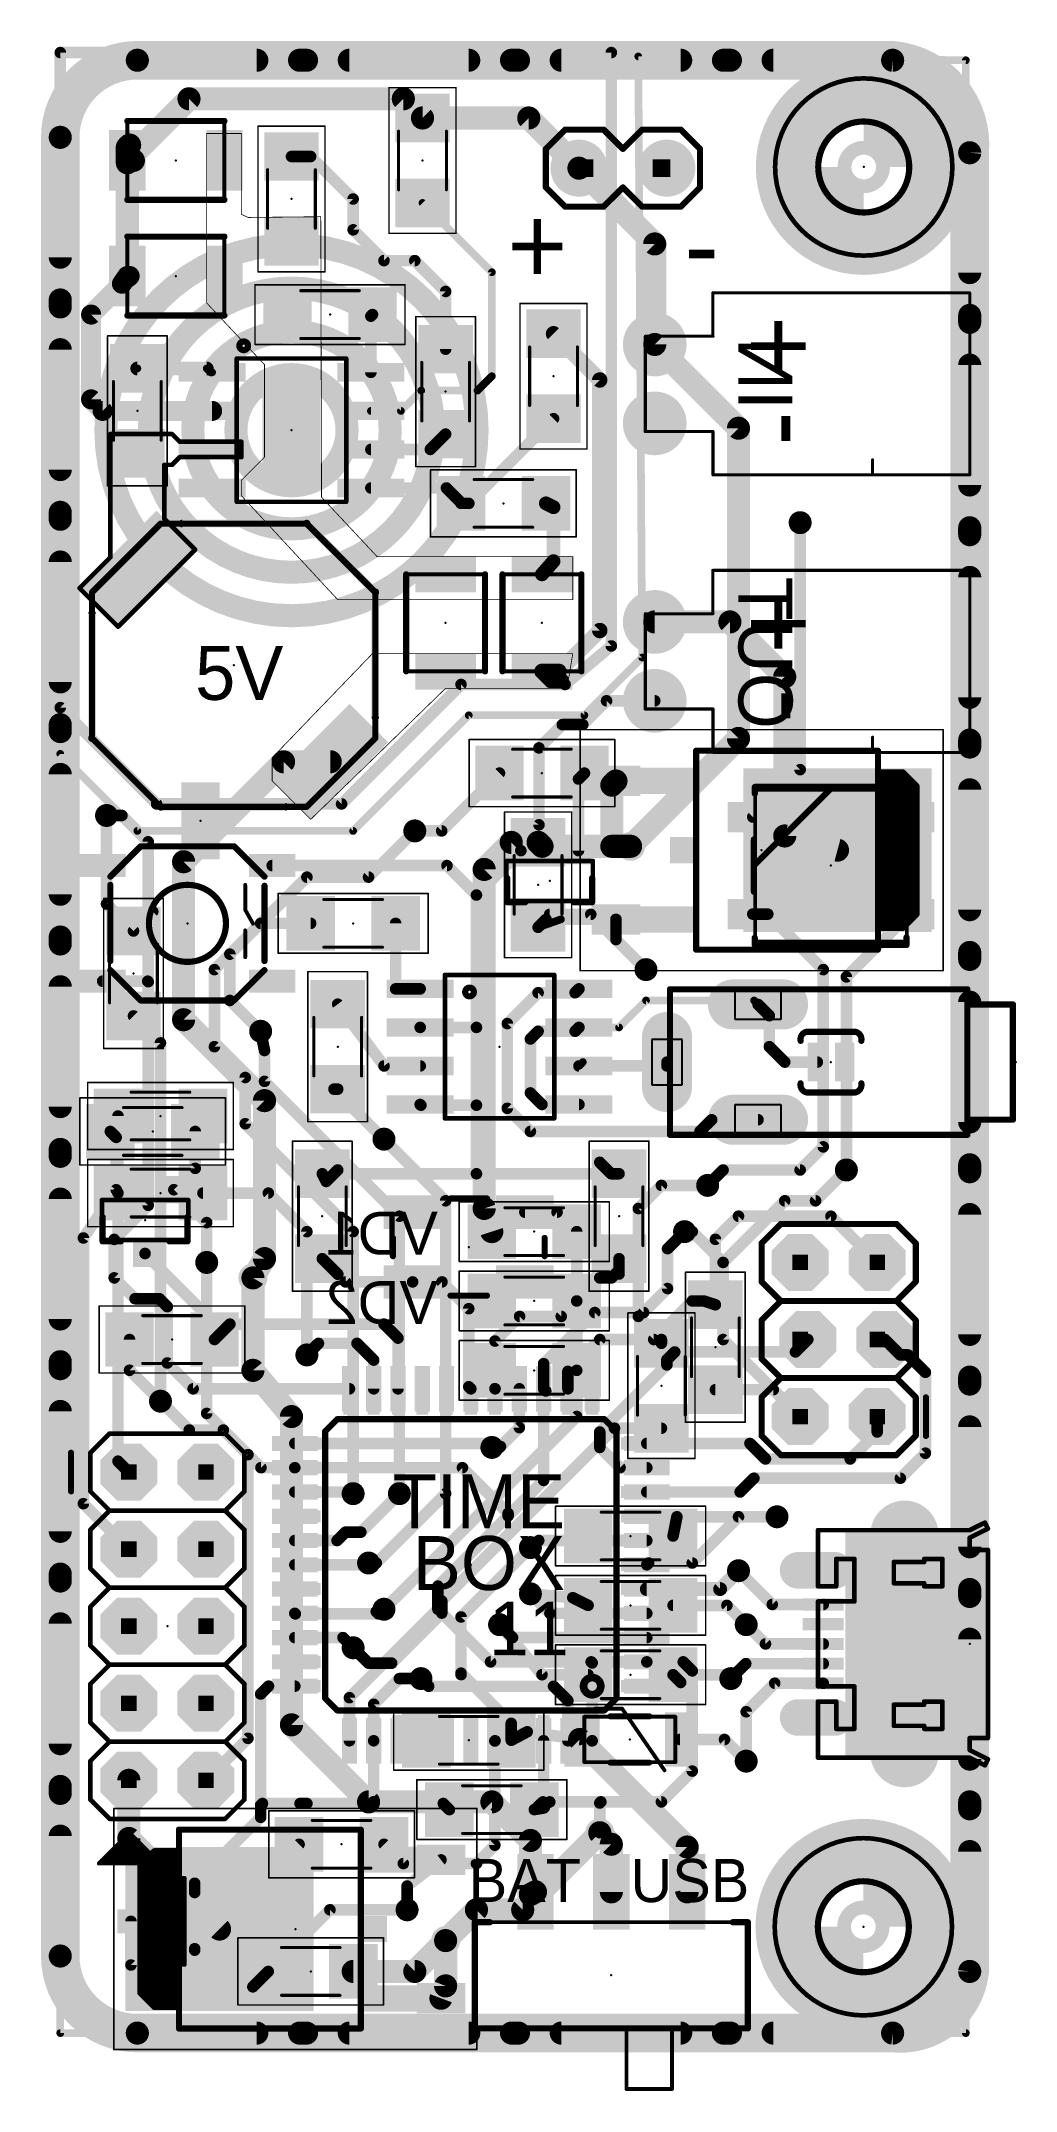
# Model space of a CAD drawing. Extents: x -0.6 to 31.5, y -1.9 to 65.7.
import ezdxf
from ezdxf.enums import TextEntityAlignment as Align

# ---------------------------------------------------------------- set-up
doc = ezdxf.new("R2010")
doc.units = 0
for name, color, linetype in [('1', 22, 'CONTINUOUS'), ('16', 175, 'CONTINUOUS'), ('17', 82, 'CONTINUOUS'), ('18', 82, 'CONTINUOUS'), ('21', 253, 'CONTINUOUS'), ('22', 253, 'CONTINUOUS'), ('23', 7, 'CONTINUOUS'), ('24', 7, 'CONTINUOUS'), ('39', 22, 'CONTINUOUS'), ('40', 175, 'CONTINUOUS'), ('41', 22, 'CONTINUOUS'), ('42', 175, 'CONTINUOUS'), ('43', 82, 'CONTINUOUS'), ('46', 140, 'CONTINUOUS'), ('51', 253, 'CONTINUOUS'), ('52', 253, 'CONTINUOUS')]:
    doc.layers.add(name, color=color, linetype=linetype)

msp = doc.modelspace()

# ---------------------------------------------------------------- texts
at = {"layer": '21'}
for s, height, p in [('+', 2.54, (14.732, 57.658)), ('-', 2.54, (20.574, 57.658)), ('5V', 1.778, (4.445, 43.942)), ('BAT', 1.4224, (13.462, 4.318)), ('USB', 1.4224, (18.796, 4.318))]:
    msp.add_text(s, height=height, dxfattribs=at).set_placement(p)
for s, p in [('+', (24.892, 54.61)), ('-', (24.892, 52.324)), ('+', (24.892, 45.466)), ('-', (24.892, 43.18))]:
    msp.add_text(s, height=2.54, rotation=90, dxfattribs=at).set_placement(p)
for s, p in [('TIME', (16.637, 18.415)), ('BOX', (16.637, 16.383)), ('11', (16.764, 14.224))]:
    msp.add_text(s, height=1.778, dxfattribs=at).set_placement(p, align=Align.TOP_RIGHT)
at = {"layer": '22', "text_generation_flag": 2}
for s, p in [('IN', (24.13, 55.88)), ('OUT', (24.13, 48.006))]:
    msp.add_text(s, height=1.778, rotation=270, dxfattribs=at).set_placement(p, align=Align.TOP_RIGHT)
for s, p in [('VD1', (12.446, 25.654)), ('VD2', (12.446, 23.368))]:
    msp.add_text(s, height=1.4224, dxfattribs=at).set_placement(p)

# ---------------------------------------------------------------- blocks, each defined once
blk = doc.blocks.new('RECT')
blk.add_solid([(-0.5, -0.5), (0.5, -0.5), (-0.5, 0.5), (0.5, 0.5)])
blk = doc.blocks.new('OCTAGONP')
at = {"const_width": 0.5}
blk.add_lwpolyline([(-0.25, -0.1036), (-0.25, 0.1036), (-0.1036, 0.25), (0.1036, 0.25), (0.25, 0.1036), (0.25, -0.1036), (0.1036, -0.25), (-0.1036, -0.25), (-0.25, -0.1036), (-0.25, 0.1036)], dxfattribs=at)
blk = doc.blocks.new('ROUNDP')
at = {"const_width": 0.5}
blk.add_lwpolyline([(0, -0.25, 1), (0, 0.25, 1), (0, -0.25)], format="xyb", dxfattribs=at)
blk = doc.blocks.new('LONGP100')
at = {"const_width": 1}
blk.add_lwpolyline([(-0.5, 0), (0.5, 0)], dxfattribs=at)
at = {"const_width": 0.5}
for points in [[(-0.5, 0.25, 1), (-0.5, -0.25)], [(0.5, -0.25, 1), (0.5, 0.25)]]:
    blk.add_lwpolyline(points, format="xyb", dxfattribs=at)
blk = doc.blocks.new('ROUNDV')
at = {"const_width": 0.5}
blk.add_lwpolyline([(0, -0.25, 1), (0, 0.25, 1), (0, -0.25)], format="xyb", dxfattribs=at)

# ---------------------------------------------------------------- linework, layer by layer
at = {"layer": '1'}
for points, const_width in [([(2.21, 61.722), (4.242, 63.754)], 0.762), ([(4.242, 63.754), (11.306, 63.754)], 0.762), ([(11.306, 63.754), (11.938, 63.122)], 0.762), ([(11.938, 63.122), (15.4402, 63.122)], 0.762), ([(17.0942, 61.468), (15.4402, 63.122)], 0.762), ([(2.286, 62.23), (2.21, 62.154)], 0.762), ([(2.21, 62.154), (2.21, 61.646)], 0.762), ([(5.969, 62.611), (4.826, 62.611)], 0.0254), ([(4.826, 62.611), (4.826, 57.023)], 0.0254), ([(5.969, 59.944), (5.969, 62.611)], 0.0254), ([(2.21, 61.646), (2.286, 61.722)], 0.762), ([(2.21, 61.722), (2.41, 61.722)], 0.762), ([(2.21, 61.646), (2.21, 57.912)], 0.762), ([(2.286, 61.722), (2.21, 61.722)], 0.6604), ([(7.62, 61.852), (8.252, 61.852)], 0.381), ([(8.252, 61.852), (9.652, 60.452)], 0.381), ([(19.592, 58.9702), (17.0942, 61.468)], 0.762), ([(9.652, 60.452), (9.652, 59.436)], 0.381), ([(14.224, 58.036), (11.938, 60.322)], 0.254), ([(6.1976, 59.8424), (5.969, 59.944)], 0.0254), ([(8.5852, 59.8678), (6.1976, 59.8424)], 0.0254), ([(8.6106, 50.6222), (8.5852, 59.8678)], 0.0254), ([(9.652, 59.436), (10.668, 58.42)], 0.381), ([(19.592, 55.656), (19.592, 58.9702)], 0.762), ([(2.032, 57.658), (2.21, 57.912)], 0.6604), ([(2.286, 57.912), (2.21, 57.912)], 0.6604), ([(10.668, 58.42), (11.684, 58.42)], 0.381), ([(11.684, 58.42), (12.7, 57.404)], 0.381), ([(14.224, 54.61), (14.224, 58.036)], 0.254), ([(2.032, 57.658), (1.016, 56.642)], 0.6604), ([(12.7, 55.502), (12.7, 57.404)], 0.381), ([(1.016, 56.642), (1.016, 53.848)], 0.6604), ([(4.826, 57.023), (6.731, 54.991)], 0.0254), ([(10.2362, 56.5882), (10.29, 56.642)], 0.381), ([(10.2362, 54.737), (10.2362, 56.5882)], 0.381), ([(10.29, 56.642), (10.2362, 56.5882)], 0.254), ([(17.78, 54.486), (16.256, 56.01)], 0.508), ([(22.352, 52.896), (19.592, 55.656)], 0.762), ([(4.826, 54.864), (2.54, 54.864)], 0.4572), ([(2.54, 54.864), (2.54, 54.867)], 0.254), ([(4.953, 54.737), (4.826, 54.864)], 0.254), ([(4.953, 54.737), (5.0038, 54.737)], 0.254), ([(6.731, 54.991), (6.731, 51.943)], 0.0254), ([(13.751, 54.137), (14.224, 54.61)], 0.254), ([(17.78, 46.228), (17.78, 54.486)], 0.508), ([(1.016, 53.848), (1.397, 53.467)], 0.6604), ([(11.2262, 53.467), (11.8962, 54.137)], 0.254), ([(11.8962, 54.137), (13.751, 54.137)], 0.254), ([(1.397, 53.467), (5.0038, 53.467)], 0.6604), ([(10.2362, 53.467), (11.2262, 53.467)], 0.254), ([(13.465, 50.419), (16.256, 53.21)], 0.381), ([(3.683, 52.705), (1.651, 52.705)], 0.1524), ([(1.651, 52.705), (1.651, 48.641)], 0.1524), ([(3.937, 52.451), (3.683, 52.705)], 0.1524), ([(12.195, 52.197), (12.7, 52.702)], 0.381), ([(22.352, 52.896), (22.352, 42.672)], 0.762), ([(5.969, 52.451), (3.937, 52.451)], 0.1524), ([(5.969, 51.943), (5.969, 52.451)], 0.1524), ([(10.2362, 52.197), (12.195, 52.197)], 0.381), ([(3.429, 49.911), (3.429, 51.689)], 0.1524), ([(3.429, 51.689), (3.683, 51.689)], 0.1524), ([(3.683, 51.689), (3.937, 51.943)], 0.1524), ([(3.937, 51.943), (5.969, 51.943)], 0.1524), ([(6.731, 51.943), (5.969, 51.181)], 0.0254), ([(5.969, 51.181), (5.969, 50.673)], 0.0254), ([(5.969, 50.673), (9.144, 47.244)], 0.0254), ([(10.2362, 50.927), (12.7258, 50.927)], 0.381), ([(12.7258, 50.927), (13.2338, 50.419)], 0.381), ([(10.4394, 48.6664), (8.6106, 50.6222)], 0.0254), ([(13.205, 50.419), (13.465, 50.419)], 0.381), ([(13.2338, 50.419), (13.205, 50.419)], 0.254), ([(13.2338, 50.419), (13.465, 50.419)], 0.254), ([(16.256, 50.292), (16.005, 50.419)], 0.4572), ([(16.256, 48.514), (16.256, 50.292)], 0.4572), ([(4.445, 48.895), (3.429, 49.911)], 0.1524), ([(24.384, 41.642), (24.384, 49.784)], 0.381), ([(1.651, 48.641), (0.635, 47.625)], 0.1524), ([(1.905, 46.355), (4.445, 48.895)], 0.1524), ([(16.891, 48.6664), (10.4394, 48.6664)], 0.0254), ([(16.256, 48.514), (15.875, 48.082)], 0.4572), ([(16.891, 47.244), (16.891, 48.6664)], 0.0254), ([(0.635, 47.625), (1.905, 46.355)], 0.1524), ([(9.144, 47.244), (16.891, 47.244)], 0.0254), ([(16.434, 44.882), (17.78, 46.228)], 0.508), ([(10.287, 45.466), (6.985, 42.037)], 0.0254), ([(16.891, 45.466), (10.287, 45.466)], 0.0254), ([(16.764, 44.704), (16.891, 45.466)], 0.0254), ([(16.18, 44.577), (15.875, 44.882)], 0.508), ([(15.875, 44.882), (16.434, 44.882)], 0.508), ([(16.51, 44.577), (16.18, 44.577)], 0.508), ([(16.637, 44.323), (16.764, 44.704)], 0.0254), ([(8.255, 40.005), (12.7, 44.323)], 0.0254), ([(12.7, 44.323), (16.637, 44.323)], 0.0254), ([(18.004, 43.912), (17.2195, 43.1275)], 0.381), ([(19.592, 43.912), (18.004, 43.912)], 0.381), ([(16.5449, 43.1275), (15.7765, 42.3591)], 0.381), ([(17.2195, 43.1275), (16.5449, 43.1275)], 0.381), ([(22.352, 42.672), (18.796, 39.116)], 0.762), ([(7.359, 41.903), (4.064, 38.608)], 0.762), ([(6.985, 42.037), (6.985, 41.275)], 0.0254), ([(8.897, 41.903), (7.359, 41.903)], 0.762), ([(15.7765, 42.3591), (15.7765, 39.8245)], 0.381), ([(6.985, 41.275), (8.255, 40.005)], 0.0254), ([(14.475, 41.529), (12.57, 39.624)], 0.381), ([(17.079, 41.333), (17.275, 41.529)], 0.381), ([(17.079, 38.973), (17.079, 41.333)], 0.381), ([(22.823, 40.081), (24.384, 41.642)], 0.381), ([(2.032, 40.132), (1.524, 40.132)], 0.381), ([(2.8995, 39.2645), (2.032, 40.132)], 0.381), ([(15.7765, 39.8245), (15.179, 38.973)], 0.381), ([(2.8995, 34.6542), (2.8995, 39.2645)], 0.381), ([(12.57, 39.624), (11.684, 39.624)], 0.381), ([(4.064, 38.608), (4.064, 33.401)], 0.762), ([(6.985, 38.481), (12.745, 38.481)], 0.381), ([(12.745, 38.481), (13.716, 37.51)], 0.381), ([(13.716, 37.51), (15.179, 38.973)], 0.381), ([(13.716, 33.1471), (13.716, 37.51)], 0.381), ([(6.604, 36.576), (5.588, 35.56)], 0.381), ([(8.252, 36.576), (6.604, 36.576)], 0.381), ([(11.052, 34.417), (11.052, 36.576)], 0.381), ([(16.129, 36.873), (17.483, 36.873)], 0.381), ([(17.483, 36.873), (19.304, 35.052)], 0.381), ([(22.823, 36.881), (23.317, 36.881)], 0.381), ([(23.317, 36.881), (25.146, 35.052)], 0.381), ([(25.908, 34.812), (27.977, 36.881)], 0.381), ([(5.588, 35.56), (5.588, 34.036)], 0.381), ([(25.146, 35.052), (25.146, 29.21)], 0.381), ([(1.397, 34.671), (2.8827, 34.671)], 0.381), ([(2.8827, 34.671), (2.8995, 34.6542)], 0.381), ([(2.8995, 27.2811), (2.8995, 34.6542)], 0.381), ([(11.8618, 34.417), (11.052, 34.417)], 0.381), ([(14.732, 33.274), (15.748, 34.29)], 0.381), ([(15.748, 34.29), (16.9672, 34.29)], 0.381), ([(16.9672, 34.29), (17.0942, 34.417)], 0.381), ([(25.908, 28.448), (25.908, 34.812)], 0.381), ([(5.588, 34.036), (6.604, 33.02)], 0.381), ([(10.671, 31.877), (9.144, 33.912)], 0.381), ([(18.415, 33.147), (19.304, 34.036)], 0.254), ([(19.304, 34.036), (22.864, 34.036)], 0.254), ([(22.864, 34.036), (22.996, 33.904)], 0.254), ([(4.064, 33.401), (6.731, 30.734)], 0.762), ([(11.8618, 33.147), (11.8619, 33.1471)], 0.381), ([(11.8619, 33.1471), (13.716, 33.1471)], 0.381), ([(13.716, 30.5826), (13.716, 33.1471)], 0.381), ([(14.732, 30.48), (14.732, 33.274)], 0.381), ([(15.494, 32.766), (15.748, 33.02)], 0.381), ([(15.748, 33.02), (16.9672, 33.02)], 0.381), ([(16.9672, 33.02), (17.0942, 33.147)], 0.381), ([(17.0942, 33.147), (18.415, 33.147)], 0.254), ([(15.494, 30.988), (15.494, 32.766)], 0.381), ([(11.8618, 31.877), (10.671, 31.877)], 0.381), ([(17.0942, 31.877), (19.996, 31.877)], 0.381), ([(17.2212, 32.004), (17.0942, 31.877)], 0.254), ([(19.996, 31.877), (19.996, 32.004)], 0.381), ([(6.731, 30.734), (6.731, 25.527)], 0.762), ([(9.144, 31.112), (9.02, 31.112)], 0.381), ([(9.02, 31.112), (10.668, 29.464)], 0.381), ([(15.875, 30.607), (15.494, 30.988)], 0.381), ([(11.8618, 30.607), (11.8862, 30.5826)], 0.381), ([(11.8862, 30.5826), (13.716, 30.5826)], 0.381), ([(13.716, 28.324), (13.716, 30.5826)], 0.381), ([(15.494, 29.718), (14.732, 30.48)], 0.381), ([(17.0942, 30.607), (15.875, 30.607)], 0.381), ([(1.844, 29.522), (1.648, 29.718)], 0.381), ([(4.448, 28.501), (4.448, 29.718)], 0.381), ([(21.082, 29.718), (15.494, 29.718)], 0.381), ([(21.468, 30.104), (21.082, 29.718)], 0.381), ([(22.996, 30.104), (21.468, 30.104)], 0.381), ([(1.844, 27.797), (1.844, 29.522)], 0.381), ([(25.146, 29.21), (24.384, 28.448)], 0.381), ([(3.744, 27.797), (4.448, 28.501)], 0.381), ([(8.766, 28.07), (8.636, 28.324)], 0.381), ([(8.636, 28.324), (13.716, 28.324)], 0.381), ([(9.144, 28.448), (8.766, 28.07)], 0.381), ([(13.716, 28.324), (18.415, 28.324)], 0.381), ([(18.158, 28.324), (17.78, 28.702)], 0.381), ([(18.415, 28.324), (18.158, 28.324)], 0.381), ([(21.844, 28.448), (21.336, 27.94)], 0.381), ([(24.384, 28.448), (21.844, 28.448)], 0.381), ([(0.762, 26.207), (1.844, 27.797)], 0.381), ([(4.826, 26.715), (3.744, 27.797)], 0.381), ([(1.778, 26.1596), (2.8995, 27.2811)], 0.381), ([(16.373, 27.058), (15.312, 27.058)], 0.381), ([(18.415, 25.524), (16.373, 27.058)], 0.381), ([(21.59, 26.162), (22.352, 26.924)], 0.381), ([(22.352, 26.924), (25.4, 26.924)], 0.381), ([(25.4, 26.924), (26.924, 25.4)], 0.381), ([(0.762, 17.4498), (0.762, 26.207)], 0.381), ([(4.826, 25.4), (4.826, 26.715)], 0.381), ([(20.0135, 25.8555), (20.574, 26.416)], 0.381), ([(21.59, 24.006), (21.59, 26.162)], 0.381), ([(1.778, 24.892), (1.778, 26.1596)], 0.381), ([(2.794, 25.697), (2.794, 25.6928)], 0.381), ([(2.794, 25.6928), (5.3549, 23.1319)], 0.381), ([(6.731, 25.527), (6.35, 24.892)], 0.762), ([(8.7645, 25.3955), (8.636, 25.524)], 0.381), ([(18.415, 25.1384), (18.415, 25.524)], 0.381), ([(20.0135, 24.5399), (20.0135, 25.8555)], 0.381), ([(2.4655, 24.2045), (1.778, 24.892)], 0.381), ([(8.7645, 25.3955), (9.148, 25.012)], 0.381), ([(9.402, 24.758), (8.7645, 25.3955)], 0.381), ([(16.51, 23.622), (17.78, 24.892)], 0.381), ([(17.78, 24.892), (18.1686, 24.892)], 0.381), ([(18.1686, 24.892), (18.415, 25.1384)], 0.381), ([(18.415, 25.1384), (18.415, 25.019)], 0.381), ([(3.2671, 24.2045), (2.4655, 24.2045)], 0.381), ([(3.5275, 23.9441), (3.2671, 24.2045)], 0.381), ([(11.612, 24.758), (9.402, 24.758)], 0.381), ([(12.58, 24.758), (11.612, 24.758)], 0.381), ([(13.462, 23.876), (12.58, 24.758)], 0.381), ([(19.2226, 23.749), (20.0135, 24.5399)], 0.381), ([(3.5275, 22.0869), (3.5275, 23.9441)], 0.381), ([(13.462, 21.303), (13.462, 23.876)], 0.381), ([(14.3256, 22.8092), (15.1384, 23.622)], 0.381), ([(15.1384, 23.622), (16.51, 23.622)], 0.381), ([(15.93, 22.0636), (17.6154, 23.749)], 0.381), ([(17.6154, 23.749), (19.2226, 23.749)], 0.381), ([(19.558, 22.86), (20.828, 24.13)], 0.381), ([(20.828, 24.13), (21.212, 24.13)], 0.381), ([(21.212, 24.13), (21.59, 24.006)], 0.381), ([(2.283, 22.86), (2.283, 21.847)], 0.381), ([(5.3549, 23.1319), (5.083, 22.86)], 0.381), ([(5.3549, 23.1319), (5.591, 23.368)], 0.381), ([(10.668, 23.368), (5.591, 23.368)], 0.381), ([(11.13, 22.906), (10.668, 23.368)], 0.381), ([(11.13, 21.235), (11.13, 22.906)], 0.381), ([(14.3256, 21.2394), (14.3256, 22.8092)], 0.381), ([(16.73, 21.81), (17.78, 22.86)], 0.381), ([(17.78, 22.86), (19.558, 22.86)], 0.381), ([(24.2285, 22.4505), (24.638, 22.86)], 0.381), ([(27.686, 22.352), (27.178, 22.86)], 0.381), ([(8.509, 22.733), (8.128, 22.352)], 0.381), ([(9.779, 22.733), (8.509, 22.733)], 0.381), ([(10.33, 22.182), (9.779, 22.733)], 0.381), ([(10.33, 21.235), (10.33, 22.182)], 0.381), ([(19.9915, 22.1901), (20.2519, 22.4505)], 0.381), ([(19.9915, 22.0235), (19.9915, 22.1901)], 0.381), ([(20.2519, 22.4505), (24.2285, 22.4505)], 0.381), ([(27.94, 22.352), (27.686, 22.352)], 0.381), ([(28.5115, 21.7805), (27.94, 22.352)], 0.381), ([(2.283, 21.847), (3.302, 20.828)], 0.381), ([(4.3794, 21.235), (3.5275, 22.0869)], 0.381), ([(15.93, 21.235), (15.93, 22.0636)], 0.381), ([(16.73, 21.235), (16.73, 21.81)], 0.381), ([(17.78, 19.812), (19.9915, 22.0235)], 0.381), ([(28.5115, 19.1135), (28.5115, 21.7805)], 0.381), ([(3.302, 20.828), (4.2515, 19.8785)], 0.381), ([(9.53, 21.235), (4.3794, 21.235)], 0.381), ([(13.53, 21.235), (13.462, 21.303)], 0.381), ([(14.33, 21.235), (14.3256, 21.2394)], 0.381), ([(15.13, 21.235), (15.13, 19.956)], 0.381), ([(16.002, 21.163), (15.93, 21.235)], 0.381), ([(15.93, 18.216), (15.93, 21.235)], 0.381), ([(23.498, 21.206), (21.59, 21.206)], 0.381), ([(24.384, 20.32), (23.498, 21.206)], 0.381), ([(26.924, 19.812), (26.924, 20.32)], 0.381), ([(4.2515, 19.8755), (4.2515, 19.8785)], 0.381), ([(5.374, 19.8755), (4.2515, 19.8755)], 0.381), ([(5.374, 19.8755), (6.6145, 18.635)], 0.381), ([(14.093, 19.435), (7.73, 19.435)], 0.381), ([(14.224, 19.304), (14.093, 19.435)], 0.381), ([(15.13, 19.956), (14.478, 19.304)], 0.381), ([(17.78, 19.304), (17.78, 19.812)], 0.381), ([(19.33, 19.435), (22.729, 19.435)], 0.381), ([(22.729, 19.435), (23.241, 18.923)], 0.381), ([(26.035, 18.923), (26.924, 19.812)], 0.381), ([(14.5093, 19.3353), (14.224, 19.304)], 0.381), ([(14.478, 19.304), (14.224, 19.304)], 0.381), ([(17.78, 19.304), (18.449, 18.635)], 0.381), ([(23.241, 18.923), (26.035, 18.923)], 0.381), ([(27.686, 18.288), (28.5115, 19.1135)], 0.381), ([(6.6145, 18.635), (7.73, 18.635)], 0.381), ([(7.73, 18.635), (13.2538, 18.635)], 0.381), ([(13.2538, 18.635), (14.7588, 17.13)], 0.381), ([(15.93, 18.216), (14.7588, 17.0448)], 0.381), ([(18.449, 18.635), (19.33, 18.635)], 0.381), ([(22.407, 17.835), (22.86, 18.288)], 0.381), ([(22.86, 18.288), (27.686, 18.288)], 0.381), ([(2.2606, 15.9512), (0.762, 17.4498)], 0.381), ([(7.73, 17.835), (9.597, 17.835)], 0.381), ([(9.597, 17.835), (9.652, 17.78)], 0.381), ([(9.906, 16.51), (11.176, 17.78)], 0.381), ([(19.33, 17.835), (22.407, 17.835)], 0.381), ([(14.7588, 17.0448), (12.446, 14.732)], 0.381), ([(14.7588, 17.13), (14.7588, 17.0448)], 0.381), ([(20.828, 15.494), (22.352, 17.018)], 0.381), ([(22.352, 17.018), (23.622, 17.018)], 0.381), ([(7.73, 16.235), (9.123, 16.235)], 0.381), ([(9.123, 16.235), (9.398, 16.51)], 0.381), ([(9.398, 16.51), (9.906, 16.51)], 0.381), ([(15.769, 16.235), (15.494, 16.002)], 0.381), ([(15.769, 16.235), (19.33, 16.235)], 0.381), ([(7.73, 15.435), (10.355, 15.435)], 0.381), ([(10.355, 15.435), (10.16, 15.494)], 0.381), ([(19.33, 15.435), (19.389, 15.494)], 0.381), ([(19.389, 15.494), (20.828, 15.494)], 0.381), ([(12.446, 13.97), (12.446, 14.732)], 0.381), ([(21.747, 14.635), (22.352, 15.24)], 0.4572), ([(22.352, 15.24), (23.465, 14.127)], 0.381), ([(16.137, 13.835), (15.494, 14.478)], 0.381), ([(19.33, 14.635), (21.747, 14.635)], 0.4572), ([(25.147, 14.127), (23.465, 14.127)], 0.381), ([(7.73, 13.835), (7.7474, 13.8176)], 0.381), ([(7.7474, 13.8176), (10.4902, 13.8176)], 0.381), ([(12.446, 13.97), (9.53, 11.054)], 0.381), ([(10.414, 13.8938), (10.668, 13.97)], 0.381), ([(10.4902, 13.8176), (10.414, 13.8938)], 0.381), ([(14.181, 12.235), (12.446, 13.97)], 0.381), ([(14.905, 13.035), (14.478, 13.462)], 0.381), ([(19.33, 13.835), (16.137, 13.835)], 0.381), ([(23.241, 12.827), (22.606, 13.462)], 0.381), ([(7.73, 13.035), (9.317, 13.035)], 0.381), ([(9.317, 13.035), (9.652, 12.7)], 0.381), ([(19.33, 13.035), (14.905, 13.035)], 0.381), ([(25.147, 12.827), (23.241, 12.827)], 0.381), ([(17.4968, 12.235), (14.181, 12.235)], 0.381), ([(17.4968, 12.235), (19.33, 12.235)], 0.381), ([(17.53, 12.2018), (17.4968, 12.235)], 0.381), ([(17.53, 9.635), (17.53, 12.2018)], 0.381), ([(20.531, 12.235), (19.33, 12.235)], 0.381), ([(20.828, 11.938), (20.531, 12.235)], 0.381), ([(22.591, 12.177), (22.098, 11.684)], 0.381), ([(25.147, 12.177), (22.591, 12.177)], 0.381), ([(6.604, 11.176), (6.863, 11.435)], 0.381), ([(7.73, 11.435), (6.863, 11.435)], 0.381), ([(10.33, 10.838), (11.176, 11.684)], 0.381), ([(11.8868, 11.684), (11.176, 11.684)], 0.381), ([(12.1408, 11.43), (11.8868, 11.684)], 0.381), ([(16.256, 11.43), (12.1408, 11.43)], 0.381), ([(16.73, 10.956), (16.256, 11.43)], 0.381), ([(20.828, 8.636), (20.828, 11.938)], 0.381), ([(23.5458, 11.5316), (22.606, 10.5918)], 0.381), ([(25.1239, 11.5316), (23.5458, 11.5316)], 0.381), ([(25.147, 11.527), (25.1239, 11.5316)], 0.381), ([(6.604, 7.5082), (6.604, 11.176)], 0.381), ([(9.53, 11.054), (9.53, 9.635)], 0.381), ([(10.33, 10.838), (10.33, 9.635)], 0.381), ([(16.73, 9.635), (16.73, 10.956)], 0.381), ([(22.606, 10.5918), (22.606, 8.9632)], 0.381), ([(10.33, 9.635), (10.33, 7.6266)], 0.381), ([(14.33, 9.635), (14.3225, 9.6275)], 0.381), ([(14.3225, 9.6275), (14.3225, 6.1945)], 0.381), ([(15.93, 7.418), (15.93, 9.635)], 0.381), ([(17.526, 9.631), (17.53, 9.635)], 0.381), ([(19.812, 7.62), (20.828, 8.636)], 0.381), ([(6.6633, 7.5675), (6.604, 7.5082)], 0.381), ([(6.604, 7.5082), (6.604, 7.112)], 0.381), ([(8.128, 7.5675), (6.6633, 7.5675)], 0.381), ([(8.128, 7.5675), (7.9029, 7.5675)], 0.381), ([(10.2709, 7.5675), (8.128, 7.5675)], 0.381), ([(10.33, 7.6266), (10.2709, 7.5675)], 0.381), ([(10.2709, 7.5675), (12.6225, 7.5675)], 0.381), ([(12.6225, 7.5675), (12.824, 7.366)], 0.381), ([(16.132, 7.62), (15.624, 7.366)], 0.381), ([(15.624, 7.366), (15.9568, 7.4448)], 0.381), ([(15.6481, 7.3701), (15.624, 7.366)], 0.381), ([(15.9062, 7.62), (15.6481, 7.3701)], 0.381), ([(15.6481, 7.3701), (15.93, 7.418)], 0.381), ([(17.8164, 7.62), (15.9062, 7.62)], 0.381), ([(17.78, 7.5836), (17.8164, 7.62)], 0.381), ([(17.78, 7.5836), (17.78, 6.604)], 0.381), ([(17.8164, 7.62), (19.812, 7.62)], 0.381), ([(6.604, 7.112), (4.429, 4.937)], 0.381), ([(15.24, 4.064), (17.78, 6.604)], 0.762), ([(4.429, 2.781), (7.871, 6.223)], 0.381), ([(11.306, 5.588), (10.671, 6.223)], 0.381), ([(14.3225, 6.1945), (13.716, 5.588)], 0.381), ([(13.716, 5.588), (11.306, 5.588)], 0.381), ([(4.429, 4.633), (4.429, 4.937)], 0.381), ([(8.887, 4.064), (6.855, 2.032)], 0.381), ([(11.43, 4.064), (8.887, 4.064)], 0.381), ([(13.716, 4.064), (12.7, 3.048)], 0.762), ([(15.24, 4.064), (13.716, 4.064)], 0.762), ([(2.329, 3.683), (2.329, 2.243)], 0.381), ([(12.7, 3.048), (11.684, 2.032)], 0.762), ([(4.429, 2.733), (4.429, 2.781)], 0.381), ([(2.329, 2.243), (3.048, 1.524)], 0.381), ([(6.855, 2.032), (6.347, 1.524)], 0.381), ([(9.655, 2.032), (11.684, 2.032)], 0.762), ([(3.048, 1.524), (6.347, 1.524)], 0.381)]:
    msp.add_lwpolyline(points, dxfattribs=dict(at, const_width=const_width))
for points, const_width in [([(4.242, 63.9445, 1), (4.242, 63.5635)], 0.381), ([(4.3767, 63.6193, 1), (4.1073, 63.8887)], 0.381), ([(11.4407, 63.8887, 1), (11.1713, 63.6193)], 0.381), ([(11.306, 63.5635, 1), (11.306, 63.9445)], 0.381), ([(11.938, 63.3125, 1), (11.938, 62.9315)], 0.381), ([(11.8033, 62.9873, 1), (12.0727, 63.2567)], 0.381), ([(15.5749, 63.2567, 1), (15.3055, 62.9873)], 0.381), ([(15.4402, 62.9315, 1), (15.4402, 63.3125)], 0.381), ([(2.4005, 62.154, 1), (2.0195, 62.154)], 0.381), ([(2.0753, 62.2887, 1), (2.3447, 62.0193)], 0.381), ([(2.4207, 62.0953, 1), (2.1513, 62.3647)], 0.381), ([(4.826, 62.6174, 1), (4.826, 62.6047)], 0.0127), ([(4.8324, 62.611, 1), (4.8197, 62.611)], 0.0127), ([(5.9754, 62.611, 1), (5.9627, 62.611)], 0.0127), ([(5.969, 62.6047, 1), (5.969, 62.6174)], 0.0127), ([(2.21, 61.9125, 1), (2.21, 61.5315)], 0.381), ([(2.0753, 61.8567, 1), (2.3447, 61.5873)], 0.381), ([(2.4005, 61.646, 1), (2.0195, 61.646)], 0.381), ([(2.0753, 61.7807, 1), (2.3447, 61.5113)], 0.381), ([(2.0195, 61.646, 1), (2.4005, 61.646)], 0.381), ([(2.21, 61.8871, 1), (2.21, 61.5569)], 0.3302), ([(2.4207, 61.5873, 1), (2.1513, 61.8567)], 0.381), ([(2.286, 61.5569, 1), (2.286, 61.8871)], 0.3302), ([(2.41, 61.5315, 1), (2.41, 61.9125)], 0.381), ([(7.62, 61.9473, 1), (7.62, 61.7568)], 0.1905), ([(8.3194, 61.9194, 1), (8.1846, 61.7846)], 0.1905), ([(8.252, 61.7568, 1), (8.252, 61.9473)], 0.1905), ([(17.2289, 61.6027, 1), (16.9595, 61.3333)], 0.381), ([(16.9595, 61.3333, 1), (17.2289, 61.6027)], 0.381), ([(9.7473, 60.452, 1), (9.5568, 60.452)], 0.1905), ([(9.5846, 60.3846, 1), (9.7194, 60.5194)], 0.1905), ([(11.9829, 60.3669, 1), (11.8931, 60.2771)], 0.127), ([(5.9716, 59.9498, 1), (5.9664, 59.9382)], 0.0127), ([(5.9627, 59.944, 1), (5.9754, 59.944)], 0.0127), ([(6.1975, 59.8487, 1), (6.1977, 59.8361)], 0.0127), ([(6.195, 59.8366, 1), (6.2002, 59.8482)], 0.0127), ([(8.5915, 59.8678, 1), (8.5789, 59.8678)], 0.0127), ([(8.5853, 59.8615, 1), (8.5851, 59.8741)], 0.0127), ([(9.7194, 59.5034, 1), (9.5846, 59.3686)], 0.1905), ([(9.5568, 59.436, 1), (9.7473, 59.436)], 0.1905), ([(19.7825, 58.9702, 1), (19.4015, 58.9702)], 0.381), ([(19.4573, 58.8355, 1), (19.7267, 59.1049)], 0.381), ([(2.21, 58.0771, 1), (2.21, 57.7469)], 0.3302), ([(2.3452, 57.8172, 1), (2.0748, 58.0068)], 0.3302), ([(2.286, 57.7469, 1), (2.286, 58.0771)], 0.3302), ([(10.668, 58.5153, 1), (10.668, 58.3248)], 0.1905), ([(10.6006, 58.3526, 1), (10.7354, 58.4874)], 0.1905), ([(11.7514, 58.4874, 1), (11.6166, 58.3526)], 0.1905), ([(11.684, 58.3248, 1), (11.684, 58.5153)], 0.1905), ([(14.2875, 58.036, 1), (14.1605, 58.036)], 0.127), ([(14.1791, 57.9911, 1), (14.2689, 58.0809)], 0.127), ([(1.8968, 57.7528, 1), (2.1672, 57.5632)], 0.3302), ([(2.1487, 57.5413, 1), (1.9153, 57.7747)], 0.3302), ([(2.0195, 57.912, 1), (2.4005, 57.912)], 0.381), ([(12.7953, 57.404, 1), (12.6048, 57.404)], 0.1905), ([(12.6326, 57.3366, 1), (12.7674, 57.4714)], 0.1905), ([(1.1811, 56.642, 1), (0.8509, 56.642)], 0.3302), ([(0.8993, 56.7587, 1), (1.1327, 56.5253)], 0.3302), ([(4.8306, 57.0273, 1), (4.8214, 57.0187)], 0.0127), ([(4.8197, 57.023, 1), (4.8324, 57.023)], 0.0127), ([(10.3315, 56.5882, 1), (10.141, 56.5882)], 0.1905), ([(10.3574, 56.5746, 1), (10.2226, 56.7094)], 0.1905), ([(10.3349, 56.5971, 1), (10.2451, 56.6869)], 0.127), ([(10.1688, 56.6556, 1), (10.3036, 56.5208)], 0.1905), ([(10.1913, 56.6331, 1), (10.2811, 56.5433)], 0.127), ([(16.3458, 56.0998, 1), (16.1662, 55.9202)], 0.254), ([(12.6048, 55.502, 1), (12.7953, 55.502)], 0.1905), ([(19.7267, 55.7907, 1), (19.4573, 55.5213)], 0.381), ([(19.4015, 55.656, 1), (19.7825, 55.656)], 0.381), ([(2.54, 54.9783, 1), (2.54, 54.7497)], 0.2286), ([(2.6035, 54.867, 1), (2.4765, 54.867)], 0.127), ([(2.4765, 54.864, 1), (2.6035, 54.864)], 0.127), ([(4.8709, 54.9089, 1), (4.7811, 54.8191)], 0.127), ([(4.826, 54.7497, 1), (4.826, 54.9783)], 0.2286), ([(4.953, 54.8005, 1), (4.953, 54.6735)], 0.127), ([(4.9081, 54.6921, 1), (4.9979, 54.7819)], 0.127), ([(5.0038, 54.6735, 1), (5.0038, 54.8005)], 0.127), ([(6.7374, 54.991, 1), (6.7247, 54.991)], 0.0127), ([(6.7264, 54.9867, 1), (6.7356, 54.9953)], 0.0127), ([(10.141, 54.737, 1), (10.3315, 54.737)], 0.1905), ([(14.2689, 54.5651, 1), (14.1791, 54.6549)], 0.127), ([(17.907, 54.486, 1), (17.653, 54.486)], 0.254), ([(1.1327, 53.9647, 1), (0.8993, 53.7313)], 0.3302), ([(11.8962, 54.2005, 1), (11.8962, 54.0735)], 0.127), ([(11.9411, 54.0921, 1), (11.8513, 54.1819)], 0.127), ([(13.7061, 54.1819, 1), (13.7959, 54.0921)], 0.127), ([(13.751, 54.0735, 1), (13.751, 54.2005)], 0.127), ([(14.1605, 54.61, 1), (14.2875, 54.61)], 0.127), ([(17.6902, 54.3962, 1), (17.8698, 54.5758)], 0.254), ([(0.8509, 53.848, 1), (1.1811, 53.848)], 0.3302), ([(1.397, 53.6321, 1), (1.397, 53.3019)], 0.3302), ([(1.2803, 53.3503, 1), (1.5137, 53.5837)], 0.3302), ([(5.0038, 53.3019, 1), (5.0038, 53.6321)], 0.3302), ([(10.2362, 53.5305, 1), (10.2362, 53.4035)], 0.127), ([(11.1813, 53.5119, 1), (11.2711, 53.4221)], 0.127), ([(11.2262, 53.4035, 1), (11.2262, 53.5305)], 0.127), ([(16.3234, 53.1426, 1), (16.1886, 53.2774)], 0.1905), ([(1.651, 52.7431, 1), (1.651, 52.6669)], 0.0762), ([(1.6891, 52.705, 1), (1.6129, 52.705)], 0.0762), ([(3.7099, 52.7319, 1), (3.6561, 52.6781)], 0.0762), ([(3.683, 52.6669, 1), (3.683, 52.7431)], 0.0762), ([(12.7674, 52.6346, 1), (12.6326, 52.7694)], 0.1905), ([(22.5425, 52.896, 1), (22.1615, 52.896)], 0.381), ([(22.2173, 52.7613, 1), (22.4867, 53.0307)], 0.381), ([(3.937, 52.4891, 1), (3.937, 52.4129)], 0.0762), ([(3.9101, 52.4241, 1), (3.9639, 52.4779)], 0.0762), ([(6.0071, 52.451, 1), (5.9309, 52.451)], 0.0762), ([(5.969, 52.4129, 1), (5.969, 52.4891)], 0.0762), ([(10.2362, 52.2923, 1), (10.2362, 52.1018)], 0.1905), ([(12.1276, 52.2644, 1), (12.2624, 52.1296)], 0.1905), ([(12.195, 52.1018, 1), (12.195, 52.2923)], 0.1905), ([(3.4671, 51.689, 1), (3.3909, 51.689)], 0.0762), ([(3.429, 51.7271, 1), (3.429, 51.6509)], 0.0762), ([(3.6561, 51.7159, 1), (3.7099, 51.6621)], 0.0762), ([(3.683, 51.6509, 1), (3.683, 51.7271)], 0.0762), ([(3.937, 51.9811, 1), (3.937, 51.9049)], 0.0762), ([(3.9639, 51.9161, 1), (3.9101, 51.9699)], 0.0762), ([(5.9309, 51.943, 1), (6.0071, 51.943)], 0.0762), ([(5.969, 51.9049, 1), (5.969, 51.9811)], 0.0762), ([(6.7247, 51.943, 1), (6.7374, 51.943)], 0.0127), ([(6.7355, 51.9385, 1), (6.7265, 51.9475)], 0.0127), ([(5.9754, 51.181, 1), (5.9627, 51.181)], 0.0127), ([(5.9645, 51.1855, 1), (5.9735, 51.1765)], 0.0127), ([(5.9737, 50.6773, 1), (5.9643, 50.6687)], 0.0127), ([(5.9627, 50.673, 1), (5.9754, 50.673)], 0.0127), ([(10.2362, 51.0222, 1), (10.2362, 50.8317)], 0.1905), ([(12.7932, 50.9944, 1), (12.6585, 50.8596)], 0.1905), ([(12.7258, 50.8317, 1), (12.7258, 51.0222)], 0.1905), ([(8.6152, 50.6265, 1), (8.606, 50.6179)], 0.0127), ([(8.6043, 50.6222, 1), (8.6169, 50.6222)], 0.0127), ([(13.205, 50.5143, 1), (13.205, 50.3238)], 0.1905), ([(13.1665, 50.3516, 1), (13.3012, 50.4864)], 0.1905), ([(13.205, 50.4825, 1), (13.205, 50.3555)], 0.127), ([(13.2338, 50.4825, 1), (13.2338, 50.3555)], 0.127), ([(13.2338, 50.3555, 1), (13.2338, 50.4825)], 0.127), ([(13.3976, 50.4864, 1), (13.5324, 50.3516)], 0.1905), ([(13.465, 50.3238, 1), (13.465, 50.5143)], 0.1905), ([(13.465, 50.3555, 1), (13.465, 50.4825)], 0.127), ([(16.0566, 50.521, 1), (15.9534, 50.317)], 0.2286), ([(16.3703, 50.292, 1), (16.1417, 50.292)], 0.2286), ([(16.2044, 50.19, 1), (16.3076, 50.394)], 0.2286), ([(3.3909, 49.911, 1), (3.4671, 49.911)], 0.0762), ([(3.4559, 49.9379, 1), (3.4021, 49.8841)], 0.0762), ([(24.4793, 49.784, 1), (24.2888, 49.784)], 0.1905), ([(1.6129, 48.641, 1), (1.6891, 48.641)], 0.0762), ([(1.6779, 48.6141, 1), (1.6241, 48.6679)], 0.0762), ([(4.4719, 48.8681, 1), (4.4181, 48.9219)], 0.0762), ([(4.4181, 48.8681, 1), (4.4719, 48.9219)], 0.0762), ([(10.4394, 48.6728, 1), (10.4394, 48.6601)], 0.0127), ([(10.4348, 48.6621, 1), (10.444, 48.6707)], 0.0127), ([(16.3417, 48.4384, 1), (16.1703, 48.5896)], 0.2286), ([(16.8974, 48.6664, 1), (16.8847, 48.6664)], 0.0127), ([(16.891, 48.6601, 1), (16.891, 48.6728)], 0.0127), ([(15.7893, 48.1576, 1), (15.9607, 48.0064)], 0.2286), ([(16.1417, 48.514, 1), (16.3703, 48.514)], 0.2286), ([(0.6619, 47.6519, 1), (0.6081, 47.5981)], 0.0762), ([(0.6081, 47.6519, 1), (0.6619, 47.5981)], 0.0762), ([(9.144, 47.2503, 1), (9.144, 47.2377)], 0.0127), ([(9.1393, 47.2397, 1), (9.1487, 47.2483)], 0.0127), ([(16.8847, 47.244, 1), (16.8974, 47.244)], 0.0127), ([(16.891, 47.2377, 1), (16.891, 47.2503)], 0.0127), ([(1.8781, 46.3819, 1), (1.9319, 46.3281)], 0.0762), ([(1.8781, 46.3281, 1), (1.9319, 46.3819)], 0.0762), ([(17.653, 46.228, 1), (17.907, 46.228)], 0.254), ([(17.8698, 46.1382, 1), (17.6902, 46.3178)], 0.254), ([(10.287, 45.4723, 1), (10.287, 45.4597)], 0.0127), ([(10.2916, 45.4616, 1), (10.2824, 45.4704)], 0.0127), ([(16.8973, 45.465, 1), (16.8847, 45.467)], 0.0127), ([(16.891, 45.4597, 1), (16.891, 45.4723)], 0.0127), ([(15.9648, 44.9718, 1), (15.7852, 44.7922)], 0.254), ([(15.875, 45.009, 1), (15.875, 44.755)], 0.254), ([(16.18, 44.704, 1), (16.18, 44.45)], 0.254), ([(16.0902, 44.4872, 1), (16.2698, 44.6668)], 0.254), ([(16.3442, 44.9718, 1), (16.5238, 44.7922)], 0.254), ([(16.434, 44.755, 1), (16.434, 45.009)], 0.254), ([(16.51, 44.45, 1), (16.51, 44.704)], 0.254), ([(16.7577, 44.705, 1), (16.7703, 44.703)], 0.0127), ([(16.77, 44.702, 1), (16.758, 44.706)], 0.0127), ([(12.7, 44.3293, 1), (12.7, 44.3167)], 0.0127), ([(12.7044, 44.3184, 1), (12.6956, 44.3276)], 0.0127), ([(16.631, 44.325, 1), (16.643, 44.321)], 0.0127), ([(16.637, 44.3167, 1), (16.637, 44.3293)], 0.0127), ([(18.004, 44.0072, 1), (18.004, 43.8167)], 0.1905), ([(18.0714, 43.8446, 1), (17.9366, 43.9794)], 0.1905), ([(19.592, 43.8167, 1), (19.592, 44.0072)], 0.1905), ([(16.5449, 43.2228, 1), (16.5449, 43.0323)], 0.1905), ([(16.6122, 43.0601, 1), (16.4775, 43.1949)], 0.1905), ([(17.1521, 43.1949, 1), (17.2869, 43.0601)], 0.1905), ([(17.2195, 43.0323, 1), (17.2195, 43.2228)], 0.1905), ([(22.1615, 42.672, 1), (22.5425, 42.672)], 0.381), ([(22.4867, 42.5373, 1), (22.2173, 42.8067)], 0.381), ([(6.9914, 42.037, 1), (6.9787, 42.037)], 0.0127), ([(6.9804, 42.0414, 1), (6.9896, 42.0326)], 0.0127), ([(7.359, 42.0935, 1), (7.359, 41.7125)], 0.381), ([(7.4937, 41.7683, 1), (7.2243, 42.0377)], 0.381), ([(8.897, 41.7125, 1), (8.897, 42.0935)], 0.381), ([(15.7091, 42.4265, 1), (15.8439, 42.2918)], 0.1905), ([(15.8718, 42.3591, 1), (15.6813, 42.3591)], 0.1905), ([(6.9895, 41.2795, 1), (6.9805, 41.2705)], 0.0127), ([(6.9787, 41.275, 1), (6.9914, 41.275)], 0.0127), ([(14.5424, 41.4616, 1), (14.4076, 41.5964)], 0.1905), ([(17.0116, 41.4004, 1), (17.1464, 41.2656)], 0.1905), ([(17.1743, 41.333, 1), (16.9838, 41.333)], 0.1905), ([(17.3424, 41.4616, 1), (17.2076, 41.5964)], 0.1905), ([(24.2888, 41.642, 1), (24.4793, 41.642)], 0.1905), ([(24.4514, 41.5746, 1), (24.3166, 41.7094)], 0.1905), ([(1.524, 40.2273, 1), (1.524, 40.0368)], 0.1905), ([(2.0994, 40.1994, 1), (1.9646, 40.0646)], 0.1905), ([(2.032, 40.0368, 1), (2.032, 40.2273)], 0.1905), ([(8.2506, 40.0096, 1), (8.2594, 40.0004)], 0.0127), ([(8.2505, 40.0005, 1), (8.2595, 40.0095)], 0.0127), ([(15.6813, 39.8245, 1), (15.8718, 39.8245)], 0.1905), ([(15.8545, 39.7698, 1), (15.6985, 39.8792)], 0.1905), ([(22.7556, 40.1484, 1), (22.8904, 40.0136)], 0.1905), ([(2.9948, 39.2645, 1), (2.8043, 39.2645)], 0.1905), ([(2.8321, 39.1971, 1), (2.9669, 39.3319)], 0.1905), ([(11.684, 39.7193, 1), (11.684, 39.5288)], 0.1905), ([(12.5026, 39.6914, 1), (12.6374, 39.5566)], 0.1905), ([(12.57, 39.5288, 1), (12.57, 39.7193)], 0.1905), ([(18.6613, 39.2507, 1), (18.9307, 38.9813)], 0.381), ([(4.2545, 38.608, 1), (3.8735, 38.608)], 0.381), ([(3.9293, 38.7427, 1), (4.1987, 38.4733)], 0.381), ([(6.985, 38.5763, 1), (6.985, 38.3858)], 0.1905), ([(12.8124, 38.5484, 1), (12.6776, 38.4136)], 0.1905), ([(12.745, 38.3858, 1), (12.745, 38.5763)], 0.1905), ([(15.101, 39.0277, 1), (15.257, 38.9183)], 0.1905), ([(15.2464, 38.9056, 1), (15.1116, 39.0404)], 0.1905), ([(16.9838, 38.973, 1), (17.1743, 38.973)], 0.1905), ([(13.6486, 37.5774, 1), (13.7834, 37.4426)], 0.1905), ([(13.8113, 37.51, 1), (13.6208, 37.51)], 0.1905), ([(13.6486, 37.4426, 1), (13.7834, 37.5774)], 0.1905), ([(6.604, 36.6713, 1), (6.604, 36.4808)], 0.1905), ([(6.6714, 36.5086, 1), (6.5366, 36.6434)], 0.1905), ([(8.252, 36.4808, 1), (8.252, 36.6713)], 0.1905), ([(11.1473, 36.576, 1), (10.9568, 36.576)], 0.1905), ([(16.129, 36.9683, 1), (16.129, 36.7778)], 0.1905), ([(17.5504, 36.9404, 1), (17.4156, 36.8056)], 0.1905), ([(17.483, 36.7778, 1), (17.483, 36.9683)], 0.1905), ([(22.823, 36.9763, 1), (22.823, 36.7858)], 0.1905), ([(23.3844, 36.9484, 1), (23.2496, 36.8136)], 0.1905), ([(23.317, 36.7858, 1), (23.317, 36.9763)], 0.1905), ([(28.0444, 36.8136, 1), (27.9096, 36.9484)], 0.1905), ([(5.5206, 35.6274, 1), (5.6554, 35.4926)], 0.1905), ([(5.6833, 35.56, 1), (5.4928, 35.56)], 0.1905), ([(19.2366, 34.9846, 1), (19.3714, 35.1194)], 0.1905), ([(25.2413, 35.052, 1), (25.0508, 35.052)], 0.1905), ([(25.0786, 34.9846, 1), (25.2134, 35.1194)], 0.1905), ([(1.397, 34.7662, 1), (1.397, 34.5757)], 0.1905), ([(2.9501, 34.7384, 1), (2.8154, 34.6036)], 0.1905), ([(2.9948, 34.6542, 1), (2.8043, 34.6542)], 0.1905), ([(2.8043, 34.6542, 1), (2.9948, 34.6542)], 0.1905), ([(2.8321, 34.5869, 1), (2.9669, 34.7216)], 0.1905), ([(2.8827, 34.5757, 1), (2.8827, 34.7662)], 0.1905), ([(11.052, 34.5123, 1), (11.052, 34.3218)], 0.1905), ([(10.9568, 34.417, 1), (11.1473, 34.417)], 0.1905), ([(11.8618, 34.3218, 1), (11.8618, 34.5123)], 0.1905), ([(15.748, 34.3852, 1), (15.748, 34.1947)], 0.1905), ([(15.8154, 34.2226, 1), (15.6806, 34.3574)], 0.1905), ([(16.9672, 34.1947, 1), (16.9672, 34.3852)], 0.1905), ([(17.1616, 34.3496, 1), (17.0268, 34.4844)], 0.1905), ([(25.8406, 34.8794, 1), (25.9754, 34.7446)], 0.1905), ([(26.0033, 34.812, 1), (25.8128, 34.812)], 0.1905), ([(5.6554, 34.1034, 1), (5.5206, 33.9686)], 0.1905), ([(5.4928, 34.036, 1), (5.6833, 34.036)], 0.1905), ([(9.2202, 33.9692, 1), (9.0678, 33.8548)], 0.1905), ([(16.8998, 34.3574, 1), (17.0346, 34.2226)], 0.1905), ([(19.304, 34.0995, 1), (19.304, 33.9725)], 0.127), ([(19.3489, 33.9911, 1), (19.2591, 34.0809)], 0.127), ([(22.9089, 34.0809, 1), (22.8191, 33.9911)], 0.127), ([(22.864, 33.9725, 1), (22.864, 34.0995)], 0.127), ([(22.9511, 33.8591, 1), (23.0409, 33.9489)], 0.127), ([(4.1987, 33.5357, 1), (3.9293, 33.2663)], 0.381), ([(3.8735, 33.401, 1), (4.2545, 33.401)], 0.381), ([(6.5366, 32.9526, 1), (6.6714, 33.0874)], 0.1905), ([(11.7944, 33.2144, 1), (11.9292, 33.0796)], 0.1905), ([(11.8619, 33.2424, 1), (11.8619, 33.0519)], 0.1905), ([(11.9293, 33.0798, 1), (11.7946, 33.2145)], 0.1905), ([(13.8113, 33.1471, 1), (13.6208, 33.1471)], 0.1905), ([(13.6208, 33.1471, 1), (13.8113, 33.1471)], 0.1905), ([(13.716, 33.0519, 1), (13.716, 33.2424)], 0.1905), ([(14.6646, 33.3414, 1), (14.7994, 33.2066)], 0.1905), ([(14.8273, 33.274, 1), (14.6368, 33.274)], 0.1905), ([(15.748, 33.1153, 1), (15.748, 32.9248)], 0.1905), ([(15.8154, 32.9526, 1), (15.6806, 33.0874)], 0.1905), ([(16.8998, 33.0874, 1), (17.0346, 32.9526)], 0.1905), ([(16.9672, 32.9248, 1), (16.9672, 33.1153)], 0.1905), ([(17.1616, 33.0796, 1), (17.0268, 33.2144)], 0.1905), ([(17.0942, 33.2105, 1), (17.0942, 33.0835)], 0.127), ([(18.3701, 33.1919, 1), (18.4599, 33.1021)], 0.127), ([(18.415, 33.0835, 1), (18.415, 33.2105)], 0.127), ([(15.4266, 32.8334, 1), (15.5614, 32.6986)], 0.1905), ([(15.5893, 32.766, 1), (15.3988, 32.766)], 0.1905), ([(10.671, 31.9723, 1), (10.671, 31.7818)], 0.1905), ([(10.5948, 31.8198, 1), (10.7472, 31.9342)], 0.1905), ([(11.8618, 31.7818, 1), (11.8618, 31.9723)], 0.1905), ([(17.0942, 31.9723, 1), (17.0942, 31.7818)], 0.1905), ([(17.0493, 31.9219, 1), (17.1391, 31.8321)], 0.127), ([(17.2661, 31.9591, 1), (17.1763, 32.0489)], 0.127), ([(20.0913, 32.004, 1), (19.9008, 32.004)], 0.1905), ([(19.9008, 31.877, 1), (20.0913, 31.877)], 0.1905), ([(19.996, 31.7818, 1), (19.996, 31.9723)], 0.1905), ([(6.9215, 30.734, 1), (6.5405, 30.734)], 0.381), ([(9.0874, 31.1794, 1), (8.9526, 31.0446)], 0.1905), ([(9.02, 31.2073, 1), (9.02, 31.0168)], 0.1905), ([(9.144, 31.0168, 1), (9.144, 31.2073)], 0.1905), ([(15.5614, 31.0554, 1), (15.4266, 30.9206)], 0.1905), ([(15.3988, 30.988, 1), (15.5893, 30.988)], 0.1905), ([(6.5963, 30.5993, 1), (6.8657, 30.8687)], 0.381), ([(11.9292, 30.6744, 1), (11.7944, 30.5396)], 0.1905), ([(11.8862, 30.6779, 1), (11.8862, 30.4874)], 0.1905), ([(11.8188, 30.5153, 1), (11.9535, 30.65)], 0.1905), ([(13.8113, 30.5826, 1), (13.6208, 30.5826)], 0.1905), ([(13.6208, 30.5826, 1), (13.8113, 30.5826)], 0.1905), ([(13.716, 30.4874, 1), (13.716, 30.6779)], 0.1905), ([(14.7994, 30.5474, 1), (14.6646, 30.4126)], 0.1905), ([(14.6368, 30.48, 1), (14.8273, 30.48)], 0.1905), ([(15.875, 30.7023, 1), (15.875, 30.5118)], 0.1905), ([(15.8076, 30.5396, 1), (15.9424, 30.6744)], 0.1905), ([(17.0942, 30.5118, 1), (17.0942, 30.7023)], 0.1905), ([(1.7154, 29.7854, 1), (1.5806, 29.6506)], 0.1905), ([(4.5433, 29.718, 1), (4.3528, 29.718)], 0.1905), ([(15.494, 29.8133, 1), (15.494, 29.6227)], 0.1905), ([(15.4266, 29.6506, 1), (15.5614, 29.7854)], 0.1905), ([(21.0146, 29.7854, 1), (21.1494, 29.6506)], 0.1905), ([(21.082, 29.6227, 1), (21.082, 29.8133)], 0.1905), ([(21.468, 30.1993, 1), (21.468, 30.0088)], 0.1905), ([(21.5354, 30.0366, 1), (21.4006, 30.1714)], 0.1905), ([(22.996, 30.0088, 1), (22.996, 30.1993)], 0.1905), ([(1.9393, 29.522, 1), (1.7488, 29.522)], 0.1905), ([(1.7766, 29.4546, 1), (1.9114, 29.5894)], 0.1905), ([(10.6006, 29.3966, 1), (10.7354, 29.5314)], 0.1905), ([(25.0508, 29.21, 1), (25.2413, 29.21)], 0.1905), ([(25.2134, 29.1426, 1), (25.0786, 29.2774)], 0.1905), ([(4.3528, 28.501, 1), (4.5433, 28.501)], 0.1905), ([(4.5154, 28.4336, 1), (4.3806, 28.5684)], 0.1905), ([(8.7208, 28.3674, 1), (8.5512, 28.2806)], 0.1905), ([(8.636, 28.4193, 1), (8.636, 28.2288)], 0.1905), ([(9.2114, 28.3806, 1), (9.0766, 28.5154)], 0.1905), ([(13.716, 28.4193, 1), (13.716, 28.2288)], 0.1905), ([(13.6208, 28.324, 1), (13.8113, 28.324)], 0.1905), ([(13.716, 28.2288, 1), (13.716, 28.4193)], 0.1905), ([(17.8474, 28.7694, 1), (17.7126, 28.6346)], 0.1905), ([(18.158, 28.4193, 1), (18.158, 28.2288)], 0.1905), ([(18.0906, 28.2566, 1), (18.2254, 28.3914)], 0.1905), ([(18.415, 28.2288, 1), (18.415, 28.4193)], 0.1905), ([(18.415, 28.2288, 1), (18.415, 28.4193)], 0.1905), ([(21.844, 28.5433, 1), (21.844, 28.3528)], 0.1905), ([(21.9114, 28.3806, 1), (21.7766, 28.5154)], 0.1905), ([(24.3166, 28.5154, 1), (24.4514, 28.3806)], 0.1905), ([(24.384, 28.3528, 1), (24.384, 28.5433)], 0.1905), ([(25.8128, 28.448, 1), (26.0033, 28.448)], 0.1905), ([(1.7488, 27.797, 1), (1.9393, 27.797)], 0.1905), ([(1.9227, 27.7434, 1), (1.7653, 27.8506)], 0.1905), ([(3.8114, 27.8644, 1), (3.6766, 27.7296)], 0.1905), ([(3.6766, 27.8644, 1), (3.8114, 27.7296)], 0.1905), ([(8.6986, 28.1374, 1), (8.8334, 28.0026)], 0.1905), ([(8.6812, 28.0266, 1), (8.8508, 28.1134)], 0.1905), ([(21.2686, 28.0074, 1), (21.4034, 27.8726)], 0.1905), ([(2.8043, 27.2811, 1), (2.9948, 27.2811)], 0.1905), ([(2.9669, 27.2138, 1), (2.8321, 27.3485)], 0.1905), ([(15.312, 27.1532, 1), (15.312, 26.9627)], 0.1905), ([(16.4302, 27.1342, 1), (16.3158, 26.9818)], 0.1905), ([(16.373, 26.9627, 1), (16.373, 27.1532)], 0.1905), ([(22.352, 27.0193, 1), (22.352, 26.8288)], 0.1905), ([(22.4194, 26.8566, 1), (22.2846, 26.9914)], 0.1905), ([(25.4674, 26.9914, 1), (25.3326, 26.8566)], 0.1905), ([(25.4, 26.8288, 1), (25.4, 27.0193)], 0.1905), ([(0.8573, 26.207, 1), (0.6667, 26.207)], 0.1905), ([(0.6833, 26.2606, 1), (0.8407, 26.1534)], 0.1905), ([(4.9213, 26.715, 1), (4.7308, 26.715)], 0.1905), ([(4.7586, 26.6476, 1), (4.8934, 26.7824)], 0.1905), ([(20.6414, 26.3486, 1), (20.5066, 26.4834)], 0.1905), ([(21.6852, 26.162, 1), (21.4947, 26.162)], 0.1905), ([(1.8733, 26.1596, 1), (1.6827, 26.1596)], 0.1905), ([(1.7106, 26.227, 1), (1.8454, 26.0923)], 0.1905), ([(2.8893, 25.697, 1), (2.6987, 25.697)], 0.1905), ([(2.8614, 25.7602, 1), (2.7266, 25.6255)], 0.1905), ([(2.6987, 25.6928, 1), (2.8893, 25.6928)], 0.1905), ([(6.5405, 25.527, 1), (6.9215, 25.527)], 0.381), ([(6.8944, 25.429, 1), (6.5676, 25.625)], 0.381), ([(8.7034, 25.5914, 1), (8.5686, 25.4566)], 0.1905), ([(18.5102, 25.524, 1), (18.3197, 25.524)], 0.1905), ([(18.3578, 25.4478, 1), (18.4722, 25.6002)], 0.1905), ([(19.9461, 25.9229, 1), (20.0809, 25.7881)], 0.1905), ([(20.1088, 25.8555, 1), (19.9183, 25.8555)], 0.1905), ([(21.5226, 26.2294, 1), (21.6574, 26.0946)], 0.1905), ([(1.8454, 24.9594, 1), (1.7106, 24.8246)], 0.1905), ([(4.7308, 25.4, 1), (4.9213, 25.4)], 0.1905), ([(6.1866, 24.99, 1), (6.5134, 24.794)], 0.381), ([(8.8318, 25.4629, 1), (8.6971, 25.3282)], 0.1905), ([(8.8318, 25.4629, 1), (8.6971, 25.3282)], 0.1905), ([(8.6971, 25.3282, 1), (8.8318, 25.4629)], 0.1905), ([(9.0806, 24.9446, 1), (9.2154, 25.0794)], 0.1905), ([(17.78, 24.9872, 1), (17.78, 24.7967)], 0.1905), ([(17.8474, 24.8246, 1), (17.7126, 24.9594)], 0.1905), ([(18.1012, 24.9594, 1), (18.2359, 24.8246)], 0.1905), ([(18.1686, 24.7967, 1), (18.1686, 24.9872)], 0.1905), ([(18.5102, 25.1384, 1), (18.3197, 25.1384)], 0.1905), ([(18.3197, 25.1384, 1), (18.5102, 25.1384)], 0.1905), ([(18.3197, 25.019, 1), (18.5102, 25.019)], 0.1905), ([(18.4824, 25.0711, 1), (18.3476, 25.2058)], 0.1905), ([(26.8566, 25.3326, 1), (26.9914, 25.4674)], 0.1905), ([(1.6827, 24.892, 1), (1.8733, 24.892)], 0.1905), ([(2.4655, 24.2997, 1), (2.4655, 24.1092)], 0.1905), ([(2.3981, 24.1371, 1), (2.5329, 24.2719)], 0.1905), ([(3.3345, 24.2719, 1), (3.1998, 24.1371)], 0.1905), ([(3.2671, 24.1092, 1), (3.2671, 24.2997)], 0.1905), ([(9.402, 24.8533, 1), (9.402, 24.6628)], 0.1905), ([(9.3346, 24.6906, 1), (9.4694, 24.8254)], 0.1905), ([(11.612, 24.8533, 1), (11.612, 24.6628)], 0.1905), ([(11.612, 24.6628, 1), (11.612, 24.8533)], 0.1905), ([(12.6474, 24.8254, 1), (12.5126, 24.6906)], 0.1905), ([(12.58, 24.6628, 1), (12.58, 24.8533)], 0.1905), ([(19.9183, 24.5399, 1), (20.1088, 24.5399)], 0.1905), ([(20.0809, 24.4725, 1), (19.9461, 24.6072)], 0.1905), ([(3.6228, 23.9441, 1), (3.4323, 23.9441)], 0.1905), ([(3.4601, 23.8768, 1), (3.5949, 24.0115)], 0.1905), ([(13.5573, 23.876, 1), (13.3668, 23.876)], 0.1905), ([(13.3946, 23.8086, 1), (13.5294, 23.9434)], 0.1905), ([(15.1384, 23.7172, 1), (15.1384, 23.5267)], 0.1905), ([(15.2058, 23.5546, 1), (15.071, 23.6894)], 0.1905), ([(16.4426, 23.6894, 1), (16.5774, 23.5546)], 0.1905), ([(16.51, 23.5267, 1), (16.51, 23.7172)], 0.1905), ([(17.6154, 23.8442, 1), (17.6154, 23.6537)], 0.1905), ([(17.6827, 23.6816, 1), (17.548, 23.8163)], 0.1905), ([(19.1553, 23.8163, 1), (19.29, 23.6816)], 0.1905), ([(19.2226, 23.6537, 1), (19.2226, 23.8442)], 0.1905), ([(20.828, 24.2253, 1), (20.828, 24.0348)], 0.1905), ([(20.8954, 24.0626, 1), (20.7606, 24.1974)], 0.1905), ([(21.2417, 24.2205, 1), (21.1823, 24.0395)], 0.1905), ([(21.212, 24.0348, 1), (21.212, 24.2253)], 0.1905), ([(21.4947, 24.006, 1), (21.6852, 24.006)], 0.1905), ([(21.5603, 23.9155, 1), (21.6197, 24.0965)], 0.1905), ([(2.3782, 22.86, 1), (2.1877, 22.86)], 0.1905), ([(5.0156, 22.9274, 1), (5.1504, 22.7926)], 0.1905), ([(5.2876, 23.1993, 1), (5.4223, 23.0646)], 0.1905), ([(5.4223, 23.0646, 1), (5.2876, 23.1993)], 0.1905), ([(5.2876, 23.0646, 1), (5.4223, 23.1993)], 0.1905), ([(5.591, 23.4633, 1), (5.591, 23.2728)], 0.1905), ([(5.6584, 23.3006, 1), (5.5236, 23.4354)], 0.1905), ([(10.7354, 23.4354, 1), (10.6006, 23.3006)], 0.1905), ([(10.668, 23.2728, 1), (10.668, 23.4633)], 0.1905), ([(11.2253, 22.906, 1), (11.0348, 22.906)], 0.1905), ([(11.0627, 22.8386, 1), (11.1974, 22.9733)], 0.1905), ([(14.4209, 22.8092, 1), (14.2304, 22.8092)], 0.1905), ([(17.78, 22.9552, 1), (17.78, 22.7647)], 0.1905), ([(17.8474, 22.7926, 1), (17.7126, 22.9274)], 0.1905), ([(19.4906, 22.9274, 1), (19.6254, 22.7926)], 0.1905), ([(19.558, 22.7647, 1), (19.558, 22.9552)], 0.1905), ([(24.7054, 22.7926, 1), (24.5706, 22.9274)], 0.1905), ([(27.2454, 22.9274, 1), (27.1106, 22.7926)], 0.1905), ([(8.0606, 22.4194, 1), (8.1954, 22.2846)], 0.1905), ([(8.509, 22.8283, 1), (8.509, 22.6378)], 0.1905), ([(8.5764, 22.6656, 1), (8.4416, 22.8004)], 0.1905), ([(9.8464, 22.8004, 1), (9.7116, 22.6656)], 0.1905), ([(9.779, 22.6378, 1), (9.779, 22.8283)], 0.1905), ([(10.4253, 22.182, 1), (10.2348, 22.182)], 0.1905), ([(10.2627, 22.1146, 1), (10.3974, 22.2493)], 0.1905), ([(14.2582, 22.8766, 1), (14.393, 22.7418)], 0.1905), ([(19.9241, 22.2575, 1), (20.0589, 22.1228)], 0.1905), ([(20.0868, 22.1901, 1), (19.8963, 22.1901)], 0.1905), ([(20.2519, 22.5458, 1), (20.2519, 22.3553)], 0.1905), ([(20.3192, 22.3831, 1), (20.1845, 22.5179)], 0.1905), ([(24.1611, 22.5179, 1), (24.2959, 22.3831)], 0.1905), ([(24.2285, 22.3553, 1), (24.2285, 22.5458)], 0.1905), ([(27.686, 22.4473, 1), (27.686, 22.2568)], 0.1905), ([(27.6186, 22.2846, 1), (27.7534, 22.4194)], 0.1905), ([(28.0074, 22.4194, 1), (27.8726, 22.2846)], 0.1905), ([(27.94, 22.2568, 1), (27.94, 22.4473)], 0.1905), ([(2.3504, 21.9144, 1), (2.2156, 21.7796)], 0.1905), ([(2.1877, 21.847, 1), (2.3782, 21.847)], 0.1905), ([(3.5949, 22.1542, 1), (3.4601, 22.0195)], 0.1905), ([(3.4323, 22.0869, 1), (3.6228, 22.0869)], 0.1905), ([(16.0253, 22.0636, 1), (15.8348, 22.0636)], 0.1905), ([(15.8627, 22.131, 1), (15.9974, 21.9963)], 0.1905), ([(16.8253, 21.81, 1), (16.6348, 21.81)], 0.1905), ([(16.6627, 21.8774, 1), (16.7974, 21.7427)], 0.1905), ([(19.8963, 22.0235, 1), (20.0868, 22.0235)], 0.1905), ([(20.0589, 21.9561, 1), (19.9241, 22.0909)], 0.1905), ([(28.6068, 21.7805, 1), (28.4163, 21.7805)], 0.1905), ([(28.4441, 21.7131, 1), (28.5789, 21.8479)], 0.1905), ([(3.3694, 20.8954, 1), (3.2346, 20.7606)], 0.1905), ([(3.2346, 20.7606, 1), (3.3694, 20.8954)], 0.1905), ([(4.3794, 21.3303, 1), (4.3794, 21.1398)], 0.1905), ([(4.312, 21.1677, 1), (4.4467, 21.3024)], 0.1905), ([(9.53, 21.1398, 1), (9.53, 21.3303)], 0.1905), ([(10.2348, 21.235, 1), (10.4253, 21.235)], 0.1905), ([(11.0348, 21.235, 1), (11.2253, 21.235)], 0.1905), ([(13.5294, 21.3704, 1), (13.3946, 21.2357)], 0.1905), ([(13.3668, 21.303, 1), (13.5573, 21.303)], 0.1905), ([(13.4627, 21.1677, 1), (13.5974, 21.3024)], 0.1905), ([(14.393, 21.3068, 1), (14.2582, 21.1721)], 0.1905), ([(14.2304, 21.2394, 1), (14.4209, 21.2394)], 0.1905), ([(14.2627, 21.1677, 1), (14.3974, 21.3024)], 0.1905), ([(15.2253, 21.235, 1), (15.0348, 21.235)], 0.1905), ([(15.9974, 21.3024, 1), (15.8627, 21.1677)], 0.1905), ([(16.0253, 21.235, 1), (15.8348, 21.235)], 0.1905), ([(15.8348, 21.235, 1), (16.0253, 21.235)], 0.1905), ([(15.9346, 21.0957, 1), (16.0694, 21.2304)], 0.1905), ([(16.6348, 21.235, 1), (16.8253, 21.235)], 0.1905), ([(21.59, 21.3012, 1), (21.59, 21.1107)], 0.1905), ([(23.5654, 21.2734, 1), (23.4306, 21.1386)], 0.1905), ([(23.498, 21.1107, 1), (23.498, 21.3012)], 0.1905), ([(24.3166, 20.2526, 1), (24.4514, 20.3874)], 0.1905), ([(27.0193, 20.32, 1), (26.8288, 20.32)], 0.1905), ([(4.3468, 19.8785, 1), (4.1562, 19.8785)], 0.1905), ([(4.2515, 19.9708, 1), (4.2515, 19.7803)], 0.1905), ([(4.1562, 19.8755, 1), (4.3468, 19.8755)], 0.1905), ([(4.1841, 19.8111, 1), (4.3189, 19.9459)], 0.1905), ([(5.4414, 19.9429, 1), (5.3066, 19.8081)], 0.1905), ([(5.374, 19.7803, 1), (5.374, 19.9708)], 0.1905), ([(7.73, 19.5303, 1), (7.73, 19.3398)], 0.1905), ([(14.1603, 19.5024, 1), (14.0256, 19.3677)], 0.1905), ([(14.093, 19.3398, 1), (14.093, 19.5303)], 0.1905), ([(15.0348, 19.956, 1), (15.2253, 19.956)], 0.1905), ([(15.1974, 19.8887, 1), (15.0627, 20.0234)], 0.1905), ([(17.7126, 19.8794, 1), (17.8474, 19.7446)], 0.1905), ([(17.8753, 19.812, 1), (17.6848, 19.812)], 0.1905), ([(19.33, 19.5303, 1), (19.33, 19.3398)], 0.1905), ([(22.7963, 19.5024, 1), (22.6616, 19.3677)], 0.1905), ([(22.729, 19.3398, 1), (22.729, 19.5303)], 0.1905), ([(26.8288, 19.812, 1), (27.0193, 19.812)], 0.1905), ([(26.9914, 19.7446, 1), (26.8566, 19.8794)], 0.1905), ([(14.224, 19.3993, 1), (14.224, 19.2088)], 0.1905), ([(14.2136, 19.3987, 1), (14.2344, 19.2093)], 0.1905), ([(14.1566, 19.2366, 1), (14.2914, 19.3714)], 0.1905), ([(14.4106, 19.3714, 1), (14.5454, 19.2366)], 0.1905), ([(14.478, 19.2088, 1), (14.478, 19.3993)], 0.1905), ([(14.5197, 19.2406, 1), (14.4989, 19.43)], 0.1905), ([(17.8474, 19.3714, 1), (17.7126, 19.2366)], 0.1905), ([(17.6848, 19.304, 1), (17.8753, 19.304)], 0.1905), ([(23.241, 19.0183, 1), (23.241, 18.8278)], 0.1905), ([(23.1736, 18.8556, 1), (23.3084, 18.9904)], 0.1905), ([(25.9676, 18.9904, 1), (26.1024, 18.8556)], 0.1905), ([(26.035, 18.8278, 1), (26.035, 19.0183)], 0.1905), ([(28.4163, 19.1135, 1), (28.6068, 19.1135)], 0.1905), ([(28.5789, 19.0461, 1), (28.4441, 19.1809)], 0.1905), ([(6.6145, 18.7303, 1), (6.6145, 18.5398)], 0.1905), ([(6.5471, 18.5677, 1), (6.6818, 18.7024)], 0.1905), ([(7.73, 18.7303, 1), (7.73, 18.5398)], 0.1905), ([(7.73, 18.5398, 1), (7.73, 18.7303)], 0.1905), ([(13.3211, 18.7024, 1), (13.1864, 18.5677)], 0.1905), ([(13.2538, 18.5398, 1), (13.2538, 18.7303)], 0.1905), ([(15.8348, 18.216, 1), (16.0253, 18.216)], 0.1905), ([(15.9974, 18.1487, 1), (15.8627, 18.2834)], 0.1905), ([(18.449, 18.7303, 1), (18.449, 18.5398)], 0.1905), ([(18.3816, 18.5677, 1), (18.5163, 18.7024)], 0.1905), ([(19.33, 18.5398, 1), (19.33, 18.7303)], 0.1905), ([(22.86, 18.3833, 1), (22.86, 18.1928)], 0.1905), ([(22.9274, 18.2206, 1), (22.7926, 18.3554)], 0.1905), ([(27.6186, 18.3554, 1), (27.7534, 18.2206)], 0.1905), ([(27.686, 18.1928, 1), (27.686, 18.3833)], 0.1905), ([(0.8294, 17.5172, 1), (0.6946, 17.3824)], 0.1905), ([(7.73, 17.9303, 1), (7.73, 17.7398)], 0.1905), ([(9.6643, 17.9024, 1), (9.5296, 17.7677)], 0.1905), ([(9.5846, 17.7126, 1), (9.7194, 17.8474)], 0.1905), ([(9.597, 17.7398, 1), (9.597, 17.9303)], 0.1905), ([(11.2434, 17.7126, 1), (11.1086, 17.8474)], 0.1905), ([(19.33, 17.9303, 1), (19.33, 17.7398)], 0.1905), ([(22.3397, 17.9024, 1), (22.4744, 17.7677)], 0.1905), ([(22.407, 17.7398, 1), (22.407, 17.9303)], 0.1905), ([(0.6667, 17.4498, 1), (0.8573, 17.4498)], 0.1905), ([(14.6914, 17.1122, 1), (14.8262, 16.9774)], 0.1905), ([(14.8541, 17.13, 1), (14.6636, 17.13)], 0.1905), ([(14.6636, 17.0448, 1), (14.8541, 17.0448)], 0.1905), ([(14.8262, 16.9774, 1), (14.6914, 17.1122)], 0.1905), ([(14.6914, 17.0626, 1), (14.8262, 17.1973)], 0.1905), ([(22.352, 17.1133, 1), (22.352, 16.9228)], 0.1905), ([(22.4194, 16.9506, 1), (22.2846, 17.0854)], 0.1905), ([(23.622, 16.9228, 1), (23.622, 17.1133)], 0.1905), ([(7.73, 16.3303, 1), (7.73, 16.1398)], 0.1905), ([(9.0557, 16.3024, 1), (9.1904, 16.1677)], 0.1905), ([(9.123, 16.1398, 1), (9.123, 16.3303)], 0.1905), ([(9.398, 16.6053, 1), (9.398, 16.4148)], 0.1905), ([(9.4654, 16.4426, 1), (9.3306, 16.5774)], 0.1905), ([(9.8386, 16.5774, 1), (9.9734, 16.4426)], 0.1905), ([(9.906, 16.4148, 1), (9.906, 16.6053)], 0.1905), ([(15.769, 16.3303, 1), (15.769, 16.1398)], 0.1905), ([(15.8306, 16.1623, 1), (15.7074, 16.3077)], 0.1905), ([(19.33, 16.1398, 1), (19.33, 16.3303)], 0.1905), ([(2.1932, 15.8838, 1), (2.328, 16.0186)], 0.1905), ([(7.73, 15.5303, 1), (7.73, 15.3398)], 0.1905), ([(10.1876, 15.5852, 1), (10.1324, 15.4028)], 0.1905), ([(10.3274, 15.3438, 1), (10.3826, 15.5262)], 0.1905), ([(10.355, 15.3398, 1), (10.355, 15.5303)], 0.1905), ([(15.4324, 16.0747, 1), (15.5556, 15.9293)], 0.1905), ([(19.2627, 15.5024, 1), (19.3974, 15.3677)], 0.1905), ([(19.389, 15.5893, 1), (19.389, 15.3988)], 0.1905), ([(19.4564, 15.4266, 1), (19.3217, 15.5614)], 0.1905), ([(20.7606, 15.5614, 1), (20.8954, 15.4266)], 0.1905), ([(20.828, 15.3988, 1), (20.828, 15.5893)], 0.1905), ([(12.5412, 14.732, 1), (12.3507, 14.732)], 0.1905), ([(12.3786, 14.7994, 1), (12.5134, 14.6646)], 0.1905), ([(22.4328, 15.1592, 1), (22.2712, 15.3208)], 0.2286), ([(22.4194, 15.3074, 1), (22.2846, 15.1726)], 0.1905), ([(15.5614, 14.5454, 1), (15.4266, 14.4106)], 0.1905), ([(19.33, 14.7493, 1), (19.33, 14.5207)], 0.2286), ([(21.6662, 14.7158, 1), (21.8278, 14.5542)], 0.2286), ([(21.747, 14.5207, 1), (21.747, 14.7493)], 0.2286), ([(23.465, 14.2223, 1), (23.465, 14.0318)], 0.1905), ([(23.3976, 14.0596, 1), (23.5324, 14.1944)], 0.1905), ([(25.147, 14.0318, 1), (25.147, 14.2223)], 0.1905), ([(7.7974, 13.9024, 1), (7.6627, 13.7677)], 0.1905), ([(7.7474, 13.9129, 1), (7.7474, 13.7224)], 0.1905), ([(7.6801, 13.7502, 1), (7.8148, 13.885)], 0.1905), ([(10.4814, 13.9612, 1), (10.3466, 13.8264)], 0.1905), ([(10.3866, 13.985, 1), (10.4414, 13.8026)], 0.1905), ([(10.4228, 13.7502, 1), (10.5576, 13.885)], 0.1905), ([(10.4902, 13.7224, 1), (10.4902, 13.9129)], 0.1905), ([(10.6954, 13.8788, 1), (10.6406, 14.0612)], 0.1905), ([(12.5134, 14.0374, 1), (12.3786, 13.9026)], 0.1905), ([(12.3507, 13.97, 1), (12.5412, 13.97)], 0.1905), ([(12.5134, 13.9026, 1), (12.3786, 14.0374)], 0.1905), ([(14.5454, 13.5294, 1), (14.4106, 13.3946)], 0.1905), ([(16.137, 13.9303, 1), (16.137, 13.7398)], 0.1905), ([(16.0696, 13.7677, 1), (16.2043, 13.9024)], 0.1905), ([(19.33, 13.7398, 1), (19.33, 13.9303)], 0.1905), ([(22.6734, 13.5294, 1), (22.5386, 13.3946)], 0.1905), ([(7.73, 13.1303, 1), (7.73, 12.9398)], 0.1905), ([(9.3843, 13.1024, 1), (9.2496, 12.9677)], 0.1905), ([(9.317, 12.9398, 1), (9.317, 13.1303)], 0.1905), ([(9.5846, 12.6326, 1), (9.7194, 12.7674)], 0.1905), ([(14.905, 13.1303, 1), (14.905, 12.9398)], 0.1905), ([(14.8376, 12.9677, 1), (14.9723, 13.1024)], 0.1905), ([(19.33, 12.9398, 1), (19.33, 13.1303)], 0.1905), ([(23.241, 12.9223, 1), (23.241, 12.7317)], 0.1905), ([(23.1736, 12.7596, 1), (23.3084, 12.8944)], 0.1905), ([(25.147, 12.7317, 1), (25.147, 12.9223)], 0.1905), ([(14.181, 12.3303, 1), (14.181, 12.1398)], 0.1905), ([(14.1136, 12.1677, 1), (14.2483, 12.3024)], 0.1905), ([(17.4968, 12.3303, 1), (17.4968, 12.1398)], 0.1905), ([(17.5642, 12.3024, 1), (17.4295, 12.1677)], 0.1905), ([(17.6253, 12.2018, 1), (17.4348, 12.2018)], 0.1905), ([(17.4627, 12.1345, 1), (17.5974, 12.2692)], 0.1905), ([(17.4968, 12.1398, 1), (17.4968, 12.3303)], 0.1905), ([(19.33, 12.3303, 1), (19.33, 12.1398)], 0.1905), ([(19.33, 12.1398, 1), (19.33, 12.3303)], 0.1905), ([(20.5983, 12.3024, 1), (20.4636, 12.1677)], 0.1905), ([(20.531, 12.1398, 1), (20.531, 12.3303)], 0.1905), ([(22.591, 12.2723, 1), (22.591, 12.0818)], 0.1905), ([(22.6584, 12.1096, 1), (22.5236, 12.2444)], 0.1905), ([(25.147, 12.0818, 1), (25.147, 12.2723)], 0.1905), ([(6.863, 11.5303, 1), (6.863, 11.3398)], 0.1905), ([(6.9304, 11.3677, 1), (6.7957, 11.5024)], 0.1905), ([(7.73, 11.3398, 1), (7.73, 11.5303)], 0.1905), ([(11.176, 11.7793, 1), (11.176, 11.5888)], 0.1905), ([(11.2434, 11.6166, 1), (11.1086, 11.7514)], 0.1905), ([(11.9542, 11.7514, 1), (11.8195, 11.6166)], 0.1905), ([(11.8868, 11.5888, 1), (11.8868, 11.7793)], 0.1905), ([(12.1408, 11.5252, 1), (12.1408, 11.3347)], 0.1905), ([(12.0735, 11.3626, 1), (12.2082, 11.4974)], 0.1905), ([(16.3234, 11.4974, 1), (16.1886, 11.3626)], 0.1905), ([(16.256, 11.3347, 1), (16.256, 11.5252)], 0.1905), ([(20.9232, 11.938, 1), (20.7327, 11.938)], 0.1905), ([(20.7606, 11.8706, 1), (20.8954, 12.0054)], 0.1905), ([(22.0306, 11.7514, 1), (22.1654, 11.6166)], 0.1905), ([(23.5458, 11.6269, 1), (23.5458, 11.4364)], 0.1905), ([(23.6132, 11.4642, 1), (23.4784, 11.599)], 0.1905), ([(25.1424, 11.625, 1), (25.1053, 11.4382)], 0.1905), ([(25.1239, 11.4364, 1), (25.1239, 11.6269)], 0.1905), ([(25.1284, 11.4336, 1), (25.1656, 11.6204)], 0.1905), ([(6.5366, 11.2434, 1), (6.6714, 11.1086)], 0.1905), ([(6.6993, 11.176, 1), (6.5088, 11.176)], 0.1905), ([(9.6253, 11.054, 1), (9.4348, 11.054)], 0.1905), ([(9.4627, 11.1214, 1), (9.5974, 10.9867)], 0.1905), ([(10.4253, 10.838, 1), (10.2348, 10.838)], 0.1905), ([(10.2627, 10.9054, 1), (10.3974, 10.7707)], 0.1905), ([(16.8253, 10.956, 1), (16.6348, 10.956)], 0.1905), ([(16.6627, 10.8886, 1), (16.7974, 11.0233)], 0.1905), ([(22.5386, 10.6592, 1), (22.6734, 10.5244)], 0.1905), ([(22.7013, 10.5918, 1), (22.5108, 10.5918)], 0.1905), ([(9.4348, 9.635, 1), (9.6253, 9.635)], 0.1905), ([(10.4253, 9.635, 1), (10.2348, 9.635)], 0.1905), ([(10.2348, 9.635, 1), (10.4253, 9.635)], 0.1905), ([(14.4178, 9.6275, 1), (14.2273, 9.6275)], 0.1905), ([(14.2551, 9.6948, 1), (14.3899, 9.5601)], 0.1905), ([(14.3974, 9.5677, 1), (14.2627, 9.7024)], 0.1905), ([(16.0253, 9.635, 1), (15.8348, 9.635)], 0.1905), ([(16.6348, 9.635, 1), (16.8253, 9.635)], 0.1905), ([(17.4586, 9.6983, 1), (17.5934, 9.5636)], 0.1905), ([(17.4348, 9.635, 1), (17.6253, 9.635)], 0.1905), ([(17.5974, 9.5677, 1), (17.4627, 9.7024)], 0.1905), ([(20.8954, 8.5686, 1), (20.7606, 8.7034)], 0.1905), ([(22.5108, 8.9632, 1), (22.7013, 8.9632)], 0.1905), ([(20.7327, 8.636, 1), (20.9232, 8.636)], 0.1905), ([(6.6993, 7.5082, 1), (6.5088, 7.5082)], 0.1905), ([(6.5366, 7.5755, 1), (6.6714, 7.4408)], 0.1905), ([(6.5088, 7.5082, 1), (6.6993, 7.5082)], 0.1905), ([(6.6633, 7.6628, 1), (6.6633, 7.4723)], 0.1905), ([(6.7307, 7.5001, 1), (6.596, 7.6349)], 0.1905), ([(7.9029, 7.6628, 1), (7.9029, 7.4723)], 0.1905), ([(8.128, 7.6628, 1), (8.128, 7.4723)], 0.1905), ([(8.128, 7.4723, 1), (8.128, 7.6628)], 0.1905), ([(8.128, 7.4723, 1), (8.128, 7.6628)], 0.1905), ([(10.2035, 7.6349, 1), (10.3382, 7.5001)], 0.1905), ([(10.2709, 7.6628, 1), (10.2709, 7.4723)], 0.1905), ([(10.2348, 7.6266, 1), (10.4253, 7.6266)], 0.1905), ([(10.3974, 7.5593, 1), (10.2627, 7.694)], 0.1905), ([(10.2709, 7.4723, 1), (10.2709, 7.6628)], 0.1905), ([(12.6899, 7.6349, 1), (12.5551, 7.5001)], 0.1905), ([(12.6225, 7.4723, 1), (12.6225, 7.6628)], 0.1905), ([(12.7566, 7.2986, 1), (12.8914, 7.4334)], 0.1905), ([(15.608, 7.4599, 1), (15.64, 7.2721)], 0.1905), ([(15.6021, 7.4587, 1), (15.6459, 7.2733)], 0.1905), ([(15.5814, 7.4512, 1), (15.6666, 7.2808)], 0.1905), ([(15.6321, 7.464, 1), (15.664, 7.2762)], 0.1905), ([(15.5818, 7.4385, 1), (15.7143, 7.3017)], 0.1905), ([(15.664, 7.2762, 1), (15.6321, 7.464)], 0.1905), ([(15.9062, 7.7153, 1), (15.9062, 7.5248)], 0.1905), ([(15.8348, 7.418, 1), (16.0253, 7.418)], 0.1905), ([(15.9724, 7.5516, 1), (15.8399, 7.6884)], 0.1905), ([(15.946, 7.3241, 1), (15.9141, 7.5119)], 0.1905), ([(15.9787, 7.3521, 1), (15.9349, 7.5375)], 0.1905), ([(16.1746, 7.5348, 1), (16.0894, 7.7052)], 0.1905), ([(17.8753, 7.5836, 1), (17.6848, 7.5836)], 0.1905), ([(17.7126, 7.6509, 1), (17.8474, 7.5162)], 0.1905), ([(17.8164, 7.7153, 1), (17.8164, 7.5248)], 0.1905), ([(17.8838, 7.5526, 1), (17.7491, 7.6874)], 0.1905), ([(17.8164, 7.5248, 1), (17.8164, 7.7153)], 0.1905), ([(19.7446, 7.6874, 1), (19.8794, 7.5526)], 0.1905), ([(19.812, 7.5248, 1), (19.812, 7.7153)], 0.1905), ([(6.5088, 7.112, 1), (6.6993, 7.112)], 0.1905), ([(6.6714, 7.0446, 1), (6.5366, 7.1794)], 0.1905), ([(17.9147, 6.4693, 1), (17.6453, 6.7387)], 0.381), ([(7.9384, 6.1556, 1), (7.8036, 6.2904)], 0.1905), ([(10.7384, 6.2904, 1), (10.6036, 6.1556)], 0.1905), ([(14.2273, 6.1945, 1), (14.4178, 6.1945)], 0.1905), ([(14.3899, 6.1271, 1), (14.2551, 6.2619)], 0.1905), ([(17.6848, 6.604, 1), (17.8753, 6.604)], 0.1905), ([(11.306, 5.6833, 1), (11.306, 5.4928)], 0.1905), ([(11.2386, 5.5206, 1), (11.3734, 5.6554)], 0.1905), ([(13.6486, 5.6554, 1), (13.7834, 5.5206)], 0.1905), ([(13.716, 5.4928, 1), (13.716, 5.6833)], 0.1905), ([(4.3616, 5.0044, 1), (4.4964, 4.8696)], 0.1905), ([(4.5243, 4.937, 1), (4.3338, 4.937)], 0.1905), ([(4.3338, 4.633, 1), (4.5243, 4.633)], 0.1905), ([(8.887, 4.1593, 1), (8.887, 3.9688)], 0.1905), ([(8.9544, 3.9966, 1), (8.8196, 4.1314)], 0.1905), ([(11.43, 3.9688, 1), (11.43, 4.1593)], 0.1905), ([(13.716, 4.2545, 1), (13.716, 3.8735)], 0.381), ([(13.8507, 3.9293, 1), (13.5813, 4.1987)], 0.381), ([(15.1053, 4.1987, 1), (15.3747, 3.9293)], 0.381), ([(15.24, 3.8735, 1), (15.24, 4.2545)], 0.381), ([(2.4243, 3.683, 1), (2.2338, 3.683)], 0.1905), ([(12.8347, 2.9133, 1), (12.5653, 3.1827)], 0.381), ([(4.3616, 2.8484, 1), (4.4964, 2.7136)], 0.1905), ([(4.5243, 2.781, 1), (4.3338, 2.781)], 0.1905), ([(4.3338, 2.733, 1), (4.5243, 2.733)], 0.1905), ([(12.5653, 3.1827, 1), (12.8347, 2.9133)], 0.381), ([(2.3964, 2.3104, 1), (2.2616, 2.1756)], 0.1905), ([(2.2338, 2.243, 1), (2.4243, 2.243)], 0.1905), ([(6.7876, 2.0994, 1), (6.9224, 1.9646)], 0.1905), ([(6.9224, 1.9646, 1), (6.7876, 2.0994)], 0.1905), ([(9.655, 2.2225, 1), (9.655, 1.8415)], 0.381), ([(11.5493, 2.1667, 1), (11.8187, 1.8973)], 0.381), ([(11.684, 1.8415, 1), (11.684, 2.2225)], 0.381), ([(3.048, 1.6193, 1), (3.048, 1.4287)], 0.1905), ([(2.9806, 1.4566, 1), (3.1154, 1.5914)], 0.1905), ([(6.2796, 1.5914, 1), (6.4144, 1.4566)], 0.1905), ([(6.347, 1.4287, 1), (6.347, 1.6193)], 0.1905)]:
    msp.add_lwpolyline(points, format="xyb", dxfattribs=dict(at, const_width=const_width))
at = {"layer": '16'}
for points, const_width in [([(0, 65.278), (0, 43.688)], 0.381), ([(18.161, 65.278), (0, 65.278)], 0.381), ([(18.161, 45.72), (18.161, 65.278)], 0.381), ([(19.177, 45.339), (19.05, 65.151)], 0.254), ([(19.05, 65.151), (29.845, 65.024)], 0.254), ([(29.845, 65.024), (29.845, 0)], 0.254), ([(19.592, 46.512), (22.068, 46.512)], 0.762), ([(22.068, 46.512), (23.876, 44.704)], 0.762), ([(16.637, 44.45), (18.161, 45.72)], 0.381), ([(17.272, 43.434), (19.177, 45.339)], 0.254), ([(9.271, 40.513), (13.208, 44.45)], 0.381), ([(13.208, 44.45), (16.637, 44.45)], 0.381), ([(23.876, 44.704), (23.876, 39.457)], 0.762), ([(0, 43.688), (3.175, 40.513)], 0.381), ([(9.652, 39.624), (13.462, 43.434)], 0.254), ([(13.462, 43.434), (17.272, 43.434)], 0.254), ([(0, 0), (0, 42.164)], 0.254), ([(0, 42.164), (2.54, 39.624)], 0.254), ([(18.314, 41.269), (18.1774, 41.1324)], 0.762), ([(18.1774, 41.1324), (18.1774, 39.116)], 0.762), ([(3.175, 40.513), (9.271, 40.513)], 0.381), ([(1.524, 37.214), (1.524, 40.132)], 0.381), ([(2.54, 39.624), (9.652, 39.624)], 0.254), ([(10.16, 38.1), (11.684, 39.624)], 0.381), ([(13.97, 38.354), (14.862, 39.246)], 0.762), ([(14.862, 39.246), (15.748, 39.246)], 0.762), ([(15.748, 39.246), (15.878, 39.116)], 0.762), ([(18.1774, 39.116), (15.878, 39.116)], 0.762), ([(18.1774, 39.116), (18.796, 39.116)], 0.762), ([(23.876, 39.457), (25.614, 38.989)], 0.762), ([(13.97, 27.181), (13.97, 38.354)], 0.762), ([(5.08, 35.052), (8.128, 38.1)], 0.381), ([(8.128, 38.1), (10.16, 38.1)], 0.381), ([(2.413, 36.325), (1.524, 37.214)], 0.381), ([(3.048, 36.96), (2.413, 36.325)], 0.381), ([(16.011, 36.709), (15.748, 36.446)], 0.381), ([(15.748, 36.446), (16.501, 36.709)], 0.254), ([(18.314, 36.709), (16.011, 36.709)], 0.381), ([(18.314, 36.042), (18.314, 36.709)], 0.381), ([(19.304, 35.052), (18.314, 36.042)], 0.381), ([(5.08, 32.512), (5.08, 35.052)], 0.381), ([(23.368, 33.532), (22.996, 33.904)], 0.381), ([(3.302, 32.636), (2.413, 33.525)], 0.381), ([(6.731, 32.385), (6.604, 33.02)], 0.381), ([(23.368, 32.512), (23.368, 33.532)], 0.381), ([(3.302, 20.828), (3.302, 32.636)], 0.381), ([(6.096, 31.496), (5.08, 32.512)], 0.381), ([(6.731, 31.369), (6.731, 32.385)], 0.381), ([(23.876, 32.004), (23.368, 32.512)], 0.381), ([(24.95, 32.004), (23.876, 32.004)], 0.381), ([(6.096, 29.972), (6.096, 31.496)], 0.381), ([(11.176, 26.924), (6.731, 31.369)], 0.381), ([(1.902, 30.226), (1.902, 27.686)], 0.381), ([(9.652, 26.416), (6.096, 29.972)], 0.381), ([(12.7, 27.432), (10.668, 29.464)], 0.381), ([(24.892, 27.432), (25.908, 28.448)], 0.381), ([(1.902, 27.686), (1.902, 18.8498)], 0.381), ([(4.702, 27.686), (6.858, 27.686)], 0.381), ([(6.858, 27.686), (8.128, 26.416)], 0.381), ([(19.05, 27.178), (19.812, 27.94)], 0.381), ([(19.812, 27.94), (21.336, 27.94)], 0.381), ([(11.176, 17.78), (11.176, 26.924)], 0.381), ([(12.7, 17.78), (12.7, 27.432)], 0.381), ([(14.221, 26.416), (13.97, 27.181)], 0.762), ([(19.05, 23.622), (19.05, 27.178)], 0.381), ([(23.876, 27.432), (21.844, 25.4)], 0.381), ([(23.876, 27.432), (24.892, 27.432)], 0.381), ([(8.128, 26.416), (8.128, 22.352)], 0.381), ([(9.652, 17.78), (9.652, 26.416)], 0.381), ([(17.021, 26.416), (17.021, 24.13)], 0.381), ([(20.574, 26.416), (20.828, 26.416)], 0.381), ([(20.828, 26.416), (21.844, 25.4)], 0.381), ([(4.826, 20.4235), (4.826, 25.4)], 0.381), ([(6.35, 24.892), (6.35, 21.844)], 0.762), ([(21.844, 25.4), (21.844, 22.86)], 0.381), ([(17.021, 21.844), (17.021, 24.13)], 0.381), ([(19.812, 22.86), (19.05, 23.622)], 0.381), ([(19.812, 22.736), (19.812, 22.86)], 0.381), ([(21.844, 22.86), (24.384, 20.32)], 0.381), ([(6.35, 21.844), (7.62, 20.32)], 0.762), ([(17.021, 20.323), (17.021, 21.844)], 0.381), ([(6.1849, 19.0646), (4.826, 20.4235)], 0.381), ([(7.62, 20.32), (7.62, 10.16)], 0.762), ([(10.668, 13.97), (17.021, 20.323)], 0.381), ([(18.2645, 19.936), (12.573, 14.2445)], 0.381), ([(19.812, 19.936), (18.2645, 19.936)], 0.381), ([(1.902, 18.8498), (2.2606, 18.4912)], 0.381), ([(6.1849, 9.7155), (6.1849, 19.0646)], 0.381), ([(10.414, 15.494), (12.7, 17.78)], 0.381), ([(20.196, 16.383), (20.323, 17.018)], 0.381), ([(20.323, 17.018), (23.622, 17.018)], 0.381), ([(10.16, 15.494), (10.414, 15.494)], 0.381), ([(15.494, 16.002), (13.208, 13.716)], 0.381), ([(12.573, 13.843), (12.573, 14.2445)], 0.381), ([(16.891, 14.351), (15.494, 14.478)], 0.381), ([(17.396, 14.097), (16.891, 14.351)], 0.381), ([(20.196, 14.097), (21.971, 14.097)], 0.381), ([(21.971, 14.097), (22.606, 13.462)], 0.381), ([(10.922, 12.192), (12.573, 13.843)], 0.381), ([(13.208, 11.8639), (13.208, 13.716)], 0.381), ([(15.875, 11.811), (14.478, 13.462)], 0.381), ([(9.652, 12.7), (10.16, 12.192)], 0.381), ([(10.16, 12.192), (10.922, 12.192)], 0.381), ([(13.208, 11.8639), (13.208, 11.814)], 0.381), ([(14.862, 10.2099), (13.208, 11.8639)], 0.381), ([(17.396, 11.811), (15.875, 11.811)], 0.381), ([(20.447, 11.557), (20.196, 11.811)], 0.381), ([(20.196, 11.811), (21.971, 11.811)], 0.381), ([(21.971, 11.811), (22.098, 11.684)], 0.381), ([(7.62, 10.16), (10.16, 7.62)], 0.762), ([(14.862, 9.652), (14.862, 10.2099)], 0.381), ([(4.8006, 8.3312), (6.1849, 9.7155)], 0.381), ([(15.3894, 9.9314), (14.862, 9.652)], 0.381), ([(17.1166, 9.6774), (15.3894, 9.9314)], 0.381), ([(20.661, 6.133), (17.1166, 9.6774)], 0.762), ([(20.4246, 9.6774), (21.8918, 9.6774)], 0.381), ([(21.8918, 9.6774), (22.606, 8.9632)], 0.381), ([(2.2606, 8.3312), (2.2606, 6.4154)], 0.762), ([(2.286, 8.3058), (2.2606, 8.3312)], 0.4572), ([(10.16, 7.62), (14.224, 7.62)], 0.762), ([(14.224, 7.62), (15.494, 6.35)], 0.762), ([(2.2606, 6.4154), (5.247, 3.429)], 0.762), ([(18.161, 6.223), (17.78, 6.604)], 0.762), ([(15.494, 6.35), (15.494, 4.568)], 0.762), ([(18.161, 4.655), (18.161, 6.223)], 0.762), ([(20.661, 4.655), (20.661, 6.133)], 0.762), ([(12.547, 5.709), (11.43, 4.846)], 0.381), ([(11.43, 4.846), (11.43, 4.064)], 0.381), ([(15.494, 4.568), (15.661, 4.655)], 0.762), ([(12.7, 1.556), (12.7, 3.048)], 0.762), ([(12.547, 1.149), (12.7, 1.556)], 0.762), ([(29.845, 0), (0, 0)], 0.254)]:
    msp.add_lwpolyline(points, dxfattribs=dict(at, const_width=const_width))
for points, const_width in [([(0.0953, 65.278, 1), (-0.0953, 65.278)], 0.1905), ([(0, 65.3732, 1), (0, 65.1828)], 0.1905), ([(18.2563, 65.278, 1), (18.0658, 65.278)], 0.1905), ([(18.161, 65.1828, 1), (18.161, 65.3732)], 0.1905), ([(19.1135, 65.1514, 1), (18.9865, 65.1506)], 0.127), ([(19.0507, 65.2145, 1), (19.0493, 65.0875)], 0.127), ([(29.9085, 65.024, 1), (29.7815, 65.024)], 0.127), ([(29.8443, 64.9605, 1), (29.8457, 65.0875)], 0.127), ([(19.592, 46.7025, 1), (19.592, 46.3215)], 0.381), ([(22.2027, 46.6467, 1), (21.9333, 46.3773)], 0.381), ([(22.068, 46.3215, 1), (22.068, 46.7025)], 0.381), ([(18.0658, 45.72, 1), (18.2563, 45.72)], 0.1905), ([(18.222, 45.6468, 1), (18.1, 45.7932)], 0.1905), ([(19.1135, 45.3386, 1), (19.2405, 45.3394)], 0.127), ([(19.2219, 45.2941, 1), (19.1321, 45.3839)], 0.127), ([(13.208, 44.5453, 1), (13.208, 44.3548)], 0.1905), ([(13.2754, 44.3826, 1), (13.1406, 44.5174)], 0.1905), ([(16.576, 44.5232, 1), (16.698, 44.3768)], 0.1905), ([(16.637, 44.3548, 1), (16.637, 44.5453)], 0.1905), ([(24.0665, 44.704, 1), (23.6855, 44.704)], 0.381), ([(23.7413, 44.5693, 1), (24.0107, 44.8387)], 0.381), ([(0.0674, 43.7554, 1), (-0.0674, 43.6206)], 0.1905), ([(-0.0953, 43.688, 1), (0.0953, 43.688)], 0.1905), ([(13.462, 43.4975, 1), (13.462, 43.3705)], 0.127), ([(13.5069, 43.3891, 1), (13.4171, 43.4789)], 0.127), ([(17.2271, 43.4789, 1), (17.3169, 43.3891)], 0.127), ([(17.272, 43.3705, 1), (17.272, 43.4975)], 0.127), ([(0.0635, 42.164, 1), (-0.0635, 42.164)], 0.127), ([(0.0449, 42.2089, 1), (-0.0449, 42.1191)], 0.127), ([(18.3679, 41.1324, 1), (17.9869, 41.1324)], 0.381), ([(18.0427, 41.2671, 1), (18.3121, 40.9977)], 0.381), ([(18.4487, 41.1343, 1), (18.1793, 41.4037)], 0.381), ([(3.175, 40.6083, 1), (3.175, 40.4178)], 0.1905), ([(3.1076, 40.4456, 1), (3.2424, 40.5804)], 0.1905), ([(9.2036, 40.5804, 1), (9.3384, 40.4456)], 0.1905), ([(9.271, 40.4178, 1), (9.271, 40.6083)], 0.1905), ([(1.6193, 40.132, 1), (1.4287, 40.132)], 0.1905), ([(2.54, 39.6875, 1), (2.54, 39.5605)], 0.127), ([(2.4951, 39.5791, 1), (2.5849, 39.6689)], 0.127), ([(9.6071, 39.6689, 1), (9.6969, 39.5791)], 0.127), ([(9.652, 39.5605, 1), (9.652, 39.6875)], 0.127), ([(11.7514, 39.5566, 1), (11.6166, 39.6914)], 0.1905), ([(14.862, 39.4365, 1), (14.862, 39.0555)], 0.381), ([(14.9967, 39.1113, 1), (14.7273, 39.3807)], 0.381), ([(15.8827, 39.3807, 1), (15.6133, 39.1113)], 0.381), ([(15.878, 39.3065, 1), (15.878, 38.9255)], 0.381), ([(15.7433, 38.9813, 1), (16.0127, 39.2507)], 0.381), ([(15.748, 39.0555, 1), (15.748, 39.4365)], 0.381), ([(18.1774, 39.3065, 1), (18.1774, 38.9255)], 0.381), ([(17.9869, 39.116, 1), (18.3679, 39.116)], 0.381), ([(18.1774, 38.9255, 1), (18.1774, 39.3065)], 0.381), ([(18.796, 38.9255, 1), (18.796, 39.3065)], 0.381), ([(23.6855, 39.457, 1), (24.0665, 39.457)], 0.381), ([(23.9255, 39.6409, 1), (23.8265, 39.2731)], 0.381), ([(25.5645, 38.8051, 1), (25.6635, 39.1729)], 0.381), ([(14.1605, 38.354, 1), (13.7795, 38.354)], 0.381), ([(13.8353, 38.4887, 1), (14.1047, 38.2193)], 0.381), ([(8.128, 38.1953, 1), (8.128, 38.0048)], 0.1905), ([(8.1954, 38.0326, 1), (8.0606, 38.1674)], 0.1905), ([(10.0926, 38.1674, 1), (10.2274, 38.0326)], 0.1905), ([(10.16, 38.0048, 1), (10.16, 38.1953)], 0.1905), ([(1.5914, 37.2814, 1), (1.4566, 37.1466)], 0.1905), ([(1.4287, 37.214, 1), (1.6193, 37.214)], 0.1905), ([(2.3456, 36.3924, 1), (2.4804, 36.2576)], 0.1905), ([(2.3456, 36.2576, 1), (2.4804, 36.3924)], 0.1905), ([(3.1154, 36.8926, 1), (2.9806, 37.0274)], 0.1905), ([(15.6806, 36.5134, 1), (15.8154, 36.3786)], 0.1905), ([(15.7271, 36.5059, 1), (15.7689, 36.3861)], 0.127), ([(16.011, 36.8043, 1), (16.011, 36.6138)], 0.1905), ([(16.0784, 36.6416, 1), (15.9436, 36.7764)], 0.1905), ([(16.5219, 36.6491, 1), (16.4801, 36.7689)], 0.127), ([(18.4093, 36.709, 1), (18.2188, 36.709)], 0.1905), ([(18.314, 36.6138, 1), (18.314, 36.8043)], 0.1905), ([(18.3814, 36.1094, 1), (18.2466, 35.9746)], 0.1905), ([(18.2188, 36.042, 1), (18.4093, 36.042)], 0.1905), ([(5.0126, 35.1194, 1), (5.1474, 34.9846)], 0.1905), ([(5.1753, 35.052, 1), (4.9848, 35.052)], 0.1905), ([(19.2366, 34.9846, 1), (19.3714, 35.1194)], 0.1905), ([(23.0634, 33.9714, 1), (22.9286, 33.8366)], 0.1905), ([(2.4804, 33.5924, 1), (2.3456, 33.4576)], 0.1905), ([(6.6974, 33.0387, 1), (6.5106, 33.0013)], 0.1905), ([(23.4633, 33.532, 1), (23.2728, 33.532)], 0.1905), ([(23.3006, 33.4646, 1), (23.4354, 33.5994)], 0.1905), ([(3.3973, 32.636, 1), (3.2067, 32.636)], 0.1905), ([(3.2346, 32.5686, 1), (3.3694, 32.7034)], 0.1905), ([(5.1474, 32.5794, 1), (5.0126, 32.4446)], 0.1905), ([(4.9848, 32.512, 1), (5.1753, 32.512)], 0.1905), ([(6.8263, 32.385, 1), (6.6358, 32.385)], 0.1905), ([(6.6376, 32.3663, 1), (6.8244, 32.4037)], 0.1905), ([(23.4354, 32.5794, 1), (23.3006, 32.4446)], 0.1905), ([(23.2728, 32.512, 1), (23.4633, 32.512)], 0.1905), ([(23.876, 32.0993, 1), (23.876, 31.9088)], 0.1905), ([(23.8086, 31.9366, 1), (23.9434, 32.0714)], 0.1905), ([(24.95, 31.9088, 1), (24.95, 32.0993)], 0.1905), ([(6.1913, 31.496, 1), (6.0008, 31.496)], 0.1905), ([(6.0286, 31.4286, 1), (6.1634, 31.5634)], 0.1905), ([(6.7984, 31.4364, 1), (6.6636, 31.3016)], 0.1905), ([(6.6358, 31.369, 1), (6.8263, 31.369)], 0.1905), ([(1.9973, 30.226, 1), (1.8068, 30.226)], 0.1905), ([(6.1634, 30.0394, 1), (6.0286, 29.9046)], 0.1905), ([(6.0008, 29.972, 1), (6.1913, 29.972)], 0.1905), ([(10.7354, 29.5314, 1), (10.6006, 29.3966)], 0.1905), ([(25.9754, 28.3806, 1), (25.8406, 28.5154)], 0.1905), ([(1.9973, 27.686, 1), (1.8068, 27.686)], 0.1905), ([(1.8068, 27.686, 1), (1.9973, 27.686)], 0.1905), ([(4.702, 27.7812, 1), (4.702, 27.5907)], 0.1905), ([(6.9254, 27.7534, 1), (6.7906, 27.6186)], 0.1905), ([(6.858, 27.5907, 1), (6.858, 27.7812)], 0.1905), ([(19.812, 28.0353, 1), (19.812, 27.8448)], 0.1905), ([(19.8794, 27.8726, 1), (19.7446, 28.0074)], 0.1905), ([(21.336, 27.8448, 1), (21.336, 28.0353)], 0.1905), ([(11.2713, 26.924, 1), (11.0808, 26.924)], 0.1905), ([(11.1086, 26.8566, 1), (11.2434, 26.9914)], 0.1905), ([(12.7953, 27.432, 1), (12.6048, 27.432)], 0.1905), ([(12.6326, 27.3646, 1), (12.7674, 27.4994)], 0.1905), ([(14.151, 27.2404, 1), (13.789, 27.1216)], 0.381), ([(13.7795, 27.181, 1), (14.1605, 27.181)], 0.381), ([(18.9826, 27.2454, 1), (19.1174, 27.1106)], 0.1905), ([(19.1453, 27.178, 1), (18.9548, 27.178)], 0.1905), ([(23.876, 27.5273, 1), (23.876, 27.3368)], 0.1905), ([(23.9434, 27.3646, 1), (23.8086, 27.4994)], 0.1905), ([(24.8246, 27.4994, 1), (24.9594, 27.3646)], 0.1905), ([(24.892, 27.3368, 1), (24.892, 27.5273)], 0.1905), ([(8.2233, 26.416, 1), (8.0328, 26.416)], 0.1905), ([(8.0606, 26.3486, 1), (8.1954, 26.4834)], 0.1905), ([(9.7473, 26.416, 1), (9.5568, 26.416)], 0.1905), ([(9.5846, 26.3486, 1), (9.7194, 26.4834)], 0.1905), ([(14.04, 26.3566, 1), (14.402, 26.4754)], 0.381), ([(17.1163, 26.416, 1), (16.9258, 26.416)], 0.1905), ([(20.574, 26.5113, 1), (20.574, 26.3208)], 0.1905), ([(20.8954, 26.4834, 1), (20.7606, 26.3486)], 0.1905), ([(20.828, 26.3208, 1), (20.828, 26.5113)], 0.1905), ([(4.9213, 25.4, 1), (4.7308, 25.4)], 0.1905), ([(6.5405, 24.892, 1), (6.1595, 24.892)], 0.381), ([(21.7766, 25.4674, 1), (21.9114, 25.3326)], 0.1905), ([(21.9393, 25.4, 1), (21.7488, 25.4)], 0.1905), ([(21.7766, 25.3326, 1), (21.9114, 25.4674)], 0.1905), ([(17.1163, 24.13, 1), (16.9258, 24.13)], 0.1905), ([(16.9258, 24.13, 1), (17.1163, 24.13)], 0.1905), ([(19.1174, 23.6894, 1), (18.9826, 23.5546)], 0.1905), ([(18.9548, 23.622, 1), (19.1453, 23.622)], 0.1905), ([(19.9073, 22.86, 1), (19.7168, 22.86)], 0.1905), ([(19.7446, 22.7926, 1), (19.8794, 22.9274)], 0.1905), ([(21.9114, 22.9274, 1), (21.7766, 22.7926)], 0.1905), ([(8.0328, 22.352, 1), (8.2233, 22.352)], 0.1905), ([(19.7168, 22.736, 1), (19.9073, 22.736)], 0.1905), ([(21.7488, 22.86, 1), (21.9393, 22.86)], 0.1905), ([(6.4963, 21.966, 1), (6.2037, 21.722)], 0.381), ([(6.1595, 21.844, 1), (6.5405, 21.844)], 0.381), ([(17.1163, 21.844, 1), (16.9258, 21.844)], 0.1905), ([(16.9258, 21.844, 1), (17.1163, 21.844)], 0.1905), ([(3.2067, 20.828, 1), (3.3973, 20.828)], 0.1905), ([(4.8934, 20.4909, 1), (4.7586, 20.3561)], 0.1905), ([(4.7308, 20.4235, 1), (4.9213, 20.4235)], 0.1905), ([(7.8105, 20.32, 1), (7.4295, 20.32)], 0.381), ([(7.4737, 20.198, 1), (7.7663, 20.442)], 0.381), ([(16.9258, 20.323, 1), (17.1163, 20.323)], 0.1905), ([(17.0884, 20.2556, 1), (16.9536, 20.3904)], 0.1905), ([(24.3166, 20.2526, 1), (24.4514, 20.3874)], 0.1905), ([(18.2645, 20.0312, 1), (18.2645, 19.8407)], 0.1905), ([(18.3319, 19.8686, 1), (18.1972, 20.0034)], 0.1905), ([(19.812, 19.8407, 1), (19.812, 20.0312)], 0.1905), ([(1.9694, 18.9172, 1), (1.8346, 18.7824)], 0.1905), ([(1.8068, 18.8498, 1), (1.9973, 18.8498)], 0.1905), ([(6.2802, 19.0646, 1), (6.0897, 19.0646)], 0.1905), ([(6.1175, 18.9972, 1), (6.2523, 19.132)], 0.1905), ([(2.1932, 18.4238, 1), (2.328, 18.5586)], 0.1905), ([(9.5568, 17.78, 1), (9.7473, 17.78)], 0.1905), ([(11.0808, 17.78, 1), (11.2713, 17.78)], 0.1905), ([(12.6048, 17.78, 1), (12.7953, 17.78)], 0.1905), ([(12.7674, 17.7126, 1), (12.6326, 17.8474)], 0.1905), ([(20.323, 17.1133, 1), (20.323, 16.9228)], 0.1905), ([(20.4164, 16.9993, 1), (20.2296, 17.0367)], 0.1905), ([(23.622, 16.9228, 1), (23.622, 17.1133)], 0.1905), ([(20.1026, 16.4017, 1), (20.2894, 16.3643)], 0.1905), ([(10.16, 15.5893, 1), (10.16, 15.3988)], 0.1905), ([(10.3466, 15.5614, 1), (10.4814, 15.4266)], 0.1905), ([(10.414, 15.3988, 1), (10.414, 15.5893)], 0.1905), ([(15.5614, 15.9346, 1), (15.4266, 16.0694)], 0.1905), ([(12.5056, 14.3118, 1), (12.6404, 14.1771)], 0.1905), ([(12.6683, 14.2445, 1), (12.4778, 14.2445)], 0.1905), ([(15.5026, 14.5729, 1), (15.4854, 14.3831)], 0.1905), ([(16.9338, 14.4361, 1), (16.8482, 14.2659)], 0.1905), ([(16.8824, 14.2561, 1), (16.8996, 14.4459)], 0.1905), ([(17.3532, 14.0119, 1), (17.4388, 14.1821)], 0.1905), ([(20.196, 14.1923, 1), (20.196, 14.0018)], 0.1905), ([(22.0384, 14.1644, 1), (21.9036, 14.0296)], 0.1905), ([(21.971, 14.0018, 1), (21.971, 14.1923)], 0.1905), ([(10.6006, 14.0374, 1), (10.7354, 13.9026)], 0.1905), ([(12.4778, 13.843, 1), (12.6683, 13.843)], 0.1905), ([(12.6404, 13.7756, 1), (12.5056, 13.9104)], 0.1905), ([(13.1406, 13.7834, 1), (13.2754, 13.6486)], 0.1905), ([(13.3033, 13.716, 1), (13.1128, 13.716)], 0.1905), ([(14.5507, 13.5235, 1), (14.4053, 13.4005)], 0.1905), ([(22.5386, 13.3946, 1), (22.6734, 13.5294)], 0.1905), ([(9.7194, 12.7674, 1), (9.5846, 12.6326)], 0.1905), ([(10.16, 12.2873, 1), (10.16, 12.0968)], 0.1905), ([(10.0926, 12.1246, 1), (10.2274, 12.2594)], 0.1905), ([(10.8546, 12.2594, 1), (10.9894, 12.1246)], 0.1905), ([(10.922, 12.0968, 1), (10.922, 12.2873)], 0.1905), ([(13.2754, 11.9313, 1), (13.1406, 11.7966)], 0.1905), ([(13.3033, 11.8639, 1), (13.1128, 11.8639)], 0.1905), ([(13.1128, 11.8639, 1), (13.3033, 11.8639)], 0.1905), ([(13.1128, 11.814, 1), (13.3033, 11.814)], 0.1905), ([(15.875, 11.9062, 1), (15.875, 11.7157)], 0.1905), ([(15.8023, 11.7495, 1), (15.9477, 11.8725)], 0.1905), ([(17.396, 11.7157, 1), (17.396, 11.9062)], 0.1905), ([(20.2638, 11.878, 1), (20.1282, 11.744)], 0.1905), ([(20.196, 11.9062, 1), (20.196, 11.7157)], 0.1905), ([(20.3792, 11.49, 1), (20.5148, 11.624)], 0.1905), ([(22.0384, 11.8784, 1), (21.9036, 11.7436)], 0.1905), ([(21.971, 11.7157, 1), (21.971, 11.9062)], 0.1905), ([(22.0306, 11.6166, 1), (22.1654, 11.7514)], 0.1905), ([(7.7547, 10.2947, 1), (7.4853, 10.0253)], 0.381), ([(7.4295, 10.16, 1), (7.8105, 10.16)], 0.381), ([(14.9573, 10.2099, 1), (14.7668, 10.2099)], 0.1905), ([(14.7946, 10.1426, 1), (14.9294, 10.2773)], 0.1905), ([(6.0897, 9.7155, 1), (6.2802, 9.7155)], 0.1905), ([(6.2523, 9.6481, 1), (6.1175, 9.7829)], 0.1905), ([(14.8174, 9.7362, 1), (14.9066, 9.5678)], 0.1905), ([(14.7668, 9.652, 1), (14.9573, 9.652)], 0.1905), ([(15.4033, 10.0256, 1), (15.3755, 9.8372)], 0.1905), ([(15.434, 9.8472, 1), (15.3448, 10.0156)], 0.1905), ([(17.2513, 9.8121, 1), (16.9819, 9.5427)], 0.381), ([(17.1027, 9.5832, 1), (17.1305, 9.7716)], 0.1905), ([(20.4246, 9.7727, 1), (20.4246, 9.5822)], 0.1905), ([(21.9592, 9.7448, 1), (21.8244, 9.61)], 0.1905), ([(21.8918, 9.5822, 1), (21.8918, 9.7727)], 0.1905), ([(22.5386, 8.8958, 1), (22.6734, 9.0306)], 0.1905), ([(2.4511, 8.3312, 1), (2.0701, 8.3312)], 0.381), ([(2.3414, 8.412, 1), (2.1798, 8.2504)], 0.2286), ([(2.2052, 8.225, 1), (2.3668, 8.3866)], 0.2286), ([(4.7332, 8.3986, 1), (4.868, 8.2638)], 0.1905), ([(10.16, 7.8105, 1), (10.16, 7.4295)], 0.381), ([(10.0253, 7.4853, 1), (10.2947, 7.7547)], 0.381), ([(14.3587, 7.7547, 1), (14.0893, 7.4853)], 0.381), ([(14.224, 7.4295, 1), (14.224, 7.8105)], 0.381), ([(2.3953, 6.5501, 1), (2.1259, 6.2807)], 0.381), ([(17.9147, 6.7387, 1), (17.6453, 6.4693)], 0.381), ([(2.0701, 6.4154, 1), (2.4511, 6.4154)], 0.381), ([(15.6845, 6.35, 1), (15.3035, 6.35)], 0.381), ([(15.3593, 6.2153, 1), (15.6287, 6.4847)], 0.381), ([(18.3515, 6.223, 1), (17.9705, 6.223)], 0.381), ([(18.0263, 6.0883, 1), (18.2957, 6.3577)], 0.381), ([(20.8515, 6.133, 1), (20.4705, 6.133)], 0.381), ([(20.5263, 5.9983, 1), (20.7957, 6.2677)], 0.381), ([(12.6052, 5.6336, 1), (12.4888, 5.7844)], 0.1905), ([(11.5252, 4.846, 1), (11.3347, 4.846)], 0.1905), ([(11.3718, 4.9214, 1), (11.4882, 4.7706)], 0.1905), ([(15.406, 4.7369, 1), (15.582, 4.3991)], 0.381), ([(15.3035, 4.568, 1), (15.6845, 4.568)], 0.381), ([(15.749, 4.4861, 1), (15.573, 4.8239)], 0.381), ([(17.9705, 4.655, 1), (18.3515, 4.655)], 0.381), ([(20.4705, 4.655, 1), (20.8515, 4.655)], 0.381), ([(11.3347, 4.064, 1), (11.5252, 4.064)], 0.1905), ([(5.1123, 3.2943, 1), (5.3817, 3.5637)], 0.381), ([(12.8905, 3.048, 1), (12.5095, 3.048)], 0.381), ([(12.3687, 1.216, 1), (12.7253, 1.082)], 0.381), ([(12.5095, 1.556, 1), (12.8905, 1.556)], 0.381), ([(12.8783, 1.489, 1), (12.5217, 1.623)], 0.381), ([(0, 0.0635, 1), (0, -0.0635)], 0.127), ([(-0.0635, 0, 1), (0.0635, 0)], 0.127), ([(29.7815, 0, 1), (29.9085, 0)], 0.127), ([(29.845, -0.0635, 1), (29.845, 0.0635)], 0.127)]:
    msp.add_lwpolyline(points, format="xyb", dxfattribs=dict(at, const_width=const_width))
at = {"layer": '21'}
for points, const_width in [([(2.54, 65.024, 0.4142), (0, 62.484)], 1.27), ([(2.54, 65.3415, 1), (2.54, 64.7065)], 0.635), ([(2.54, 64.7065, 1), (2.54, 65.3415)], 0.635), ([(29.972, 61.976, 0.4142), (27.432, 65.024)], 1.27), ([(27.4607, 65.3402, 1), (27.4033, 64.7078)], 0.635), ([(27.432, 64.7065, 1), (27.432, 65.3415)], 0.635), ([(26.4795, 58.5851, 1), (26.4795, 64.4271, 1), (26.4795, 58.5851)], 0.1524), ([(0.3175, 62.484, 1), (-0.3175, 62.484)], 0.635), ([(2.21, 63.0728, 1), (2.21, 62.9712)], 0.1016), ([(5.41, 62.9712, 1), (5.41, 63.0728)], 0.1016), ([(16.637, 62.7888, 1), (16.637, 62.6872)], 0.1016), ([(16.6729, 62.7021, 1), (16.6011, 62.7739)], 0.1016), ([(17.9429, 62.7739, 1), (17.8711, 62.7021)], 0.1016), ([(17.907, 62.6872, 1), (17.907, 62.7888)], 0.1016), ([(19.177, 62.7888, 1), (19.177, 62.6872)], 0.1016), ([(19.2129, 62.7021, 1), (19.1411, 62.7739)], 0.1016), ([(20.4829, 62.7739, 1), (20.4111, 62.7021)], 0.1016), ([(20.447, 62.6872, 1), (20.447, 62.7888)], 0.1016), ([(26.4795, 60.0061, 1), (26.4795, 63.0061, 1), (26.4795, 60.0061)], 0.2032), ([(-0.3175, 62.484, 1), (0.3175, 62.484)], 0.635), ([(16.0528, 62.103, 1), (15.9512, 62.103)], 0.1016), ([(15.9661, 62.1389, 1), (16.0379, 62.0671)], 0.1016), ([(18.5061, 62.1389, 1), (18.5779, 62.0671)], 0.1016), ([(18.5061, 62.0671, 1), (18.5779, 62.1389)], 0.1016), ([(21.1328, 62.103, 1), (21.0312, 62.103)], 0.1016), ([(21.0461, 62.0671, 1), (21.1179, 62.1389)], 0.1016), ([(30.2895, 61.976, 1), (29.6545, 61.976)], 0.635), ([(29.6558, 62.0047, 1), (30.2882, 61.9473)], 0.635), ([(16.0379, 60.8689, 1), (15.9661, 60.7971)], 0.1016), ([(15.9512, 60.833, 1), (16.0528, 60.833)], 0.1016), ([(18.5779, 60.8689, 1), (18.5061, 60.7971)], 0.1016), ([(18.5779, 60.7971, 1), (18.5061, 60.8689)], 0.1016), ([(21.0312, 60.833, 1), (21.1328, 60.833)], 0.1016), ([(21.1179, 60.7971, 1), (21.0461, 60.8689)], 0.1016), ([(2.21, 60.4728, 1), (2.21, 60.3712)], 0.1016), ([(5.41, 60.3712, 1), (5.41, 60.4728)], 0.1016), ([(16.637, 60.2488, 1), (16.637, 60.1472)], 0.1016), ([(16.6011, 60.1621, 1), (16.6729, 60.2339)], 0.1016), ([(17.8711, 60.2339, 1), (17.9429, 60.1621)], 0.1016), ([(17.907, 60.1472, 1), (17.907, 60.2488)], 0.1016), ([(19.177, 60.2488, 1), (19.177, 60.1472)], 0.1016), ([(19.1411, 60.1621, 1), (19.2129, 60.2339)], 0.1016), ([(20.4111, 60.2339, 1), (20.4829, 60.1621)], 0.1016), ([(20.447, 60.1472, 1), (20.447, 60.2488)], 0.1016), ([(2.21, 59.2628, 1), (2.21, 59.1612)], 0.1016), ([(5.41, 59.1612, 1), (5.41, 59.2628)], 0.1016), ([(2.21, 56.6628, 1), (2.21, 56.5612)], 0.1016), ([(5.41, 56.5612, 1), (5.41, 56.6628)], 0.1016), ([(6.0452, 55.4697, 1), (6.0452, 55.7569, 1), (6.0452, 55.4697)], 0.2032), ([(5.817, 55.2321, 1), (5.817, 55.1559)], 0.0762), ([(9.423, 55.1559, 1), (9.423, 55.2321)], 0.0762), ([(5.817, 50.5081, 1), (5.817, 50.4319)], 0.0762), ([(9.423, 50.4319, 1), (9.423, 50.5081)], 0.0762), ([(4.0179, 49.8154, 1), (4.0179, 49.6884)], 0.127), ([(8.1641, 49.7968, 1), (8.0743, 49.707)], 0.127), ([(8.1192, 49.6884, 1), (8.1192, 49.8154)], 0.127), ([(11.4508, 48.082, 1), (11.3492, 48.082)], 0.1016), ([(14.0508, 48.082, 1), (13.9492, 48.082)], 0.1016), ([(14.6258, 48.082, 1), (14.5242, 48.082)], 0.1016), ([(17.2258, 48.082, 1), (17.1242, 48.082)], 0.1016), ([(10.4454, 47.4892, 1), (10.3184, 47.4892)], 0.127), ([(10.337, 47.4443, 1), (10.4268, 47.5341)], 0.127), ([(1.1116, 46.7821, 1), (0.9846, 46.7821)], 0.127), ([(11.3492, 44.882, 1), (11.4508, 44.882)], 0.1016), ([(13.9492, 44.882, 1), (14.0508, 44.882)], 0.1016), ([(14.5242, 44.882, 1), (14.6258, 44.882)], 0.1016), ([(17.1242, 44.882, 1), (17.2258, 44.882)], 0.1016), ([(10.3184, 43.3879, 1), (10.4454, 43.3879)], 0.127), ([(1.093, 42.7257, 1), (1.0032, 42.6359)], 0.127), ([(0.9846, 42.6808, 1), (1.1116, 42.6808)], 0.127), ([(3.3108, 40.4816, 1), (3.3108, 40.3546)], 0.127), ([(7.4121, 40.3546, 1), (7.4121, 40.4816)], 0.127), ([(22.8905, 41.1251, 1), (22.8905, 41.0235)], 0.1016), ([(22.9413, 41.0743, 1), (22.8397, 41.0743)], 0.1016), ([(22.8397, 40.8483, 1), (22.9413, 40.8483)], 0.1016), ([(25.4359, 40.9851, 1), (25.3641, 41.0569)], 0.1016), ([(27.9095, 41.0743, 1), (27.8079, 41.0743)], 0.1016), ([(27.8587, 41.1226, 1), (27.8587, 41.021)], 0.1016), ([(27.8079, 41.0718, 1), (27.9095, 41.0718)], 0.1016), ([(27.8587, 41.0235, 1), (27.8587, 41.1251)], 0.1016), ([(27.9603, 41.0718, 1), (27.8587, 41.0718)], 0.1016), ([(27.8587, 40.8, 1), (27.9603, 40.8)], 0.1016), ([(27.9095, 41.021, 1), (27.9095, 41.1226)], 0.1016), ([(3.2659, 40.3732, 1), (3.3557, 40.463)], 0.127), ([(2.651, 39.1668, 1), (2.651, 39.0652)], 0.1016), ([(5.731, 39.0652, 1), (5.731, 39.1668)], 0.1016), ([(22.9108, 39.3446, 1), (22.8092, 39.3446)], 0.1016), ([(27.9908, 39.37, 1), (27.8892, 39.37)], 0.1016), ([(22.9108, 38.481, 1), (22.8092, 38.481)], 0.1016), ([(22.8241, 38.5169, 1), (22.8959, 38.4451)], 0.1016), ([(22.8092, 38.481, 1), (22.9108, 38.481)], 0.1016), ([(1.7018, 37.846, 1), (1.6002, 37.846)], 0.1016), ([(4.191, 35.306, 1), (4.191, 37.846, 1), (4.191, 35.306)], 0.2032), ([(6.7818, 37.816, 1), (6.6802, 37.816)], 0.1016), ([(14.7798, 38.073, 1), (14.6782, 38.073)], 0.1016), ([(17.5798, 38.073, 1), (17.4782, 38.073)], 0.1016), ([(14.729, 37.3238, 1), (14.729, 37.2222)], 0.1016), ([(14.6782, 37.273, 1), (14.7798, 37.273)], 0.1016), ([(15.329, 37.2222, 1), (15.329, 37.3238)], 0.1016), ([(16.929, 37.3238, 1), (16.929, 37.2222)], 0.1016), ([(17.4782, 37.273, 1), (17.5798, 37.273)], 0.1016), ([(17.529, 37.2222, 1), (17.529, 37.3238)], 0.1016), ([(22.8092, 37.6174, 1), (22.9108, 37.6174)], 0.1016), ([(27.8892, 37.6682, 1), (27.9908, 37.6682)], 0.1016), ([(22.9387, 36.101, 1), (22.8371, 36.101)], 0.1016), ([(22.8879, 35.9207, 1), (22.8879, 35.8191)], 0.1016), ([(22.8371, 35.8699, 1), (22.9387, 35.8699)], 0.1016), ([(27.8892, 35.8699, 1), (27.7876, 35.8699)], 0.1016), ([(27.8384, 35.9156, 1), (27.8384, 35.814)], 0.1016), ([(27.7876, 35.8648, 1), (27.8892, 35.8648)], 0.1016), ([(27.94, 36.1188, 1), (27.8384, 36.1188)], 0.1016), ([(27.8384, 35.8191, 1), (27.8384, 35.9207)], 0.1016), ([(27.8384, 35.8648, 1), (27.94, 35.8648)], 0.1016), ([(27.8892, 35.814, 1), (27.8892, 35.9156)], 0.1016), ([(1.6002, 35.336, 1), (1.7018, 35.336)], 0.1016), ([(6.6802, 35.336, 1), (6.7818, 35.336)], 0.1016), ([(12.675, 34.9121, 1), (12.675, 34.8359)], 0.0762), ([(13.4874, 34.1718, 1), (13.4874, 34.459, 1), (13.4874, 34.1718)], 0.2032), ([(16.281, 34.8359, 1), (16.281, 34.9121)], 0.0762), ([(20.096, 34.4548, 1), (20.096, 34.3532)], 0.1016), ([(21.556, 34.3532, 1), (21.556, 34.4548)], 0.1016), ([(24.611, 34.4548, 1), (24.611, 34.3532)], 0.1016), ([(26.721, 34.3532, 1), (26.721, 34.4548)], 0.1016), ([(28.701, 34.4548, 1), (28.701, 34.3532)], 0.1016), ([(29.9468, 34.404, 1), (29.8452, 34.404)], 0.1016), ([(29.896, 34.3532, 1), (29.896, 34.4548)], 0.1016), ([(2.651, 34.0868, 1), (2.651, 33.9852)], 0.1016), ([(5.731, 33.9852, 1), (5.731, 34.0868)], 0.1016), ([(29.996, 33.9548, 1), (29.996, 33.8532)], 0.1016), ([(31.4468, 33.904, 1), (31.3452, 33.904)], 0.1016), ([(31.396, 33.8532, 1), (31.396, 33.9548)], 0.1016), ([(12.675, 30.1881, 1), (12.675, 30.1119)], 0.0762), ([(16.281, 30.1119, 1), (16.281, 30.1881)], 0.0762), ([(29.996, 30.1548, 1), (29.996, 30.0532)], 0.1016), ([(31.3452, 30.104, 1), (31.4468, 30.104)], 0.1016), ([(31.396, 30.0532, 1), (31.396, 30.1548)], 0.1016), ([(20.096, 29.6548, 1), (20.096, 29.5532)], 0.1016), ([(21.551, 29.5532, 1), (21.551, 29.6548)], 0.1016), ([(24.611, 29.6548, 1), (24.611, 29.5532)], 0.1016), ([(26.721, 29.5532, 1), (26.721, 29.6548)], 0.1016), ([(28.681, 29.6548, 1), (28.681, 29.5532)], 0.1016), ([(29.8452, 29.604, 1), (29.9468, 29.604)], 0.1016), ([(29.896, 29.5532, 1), (29.896, 29.6548)], 0.1016), ([(12.862, 27.5588, 1), (12.862, 27.4572)], 0.1016), ([(14.062, 27.4572, 1), (14.062, 27.5588)], 0.1016), ([(1.4448, 26.897, 1), (1.3432, 26.897)], 0.1016), ([(4.2448, 26.897, 1), (4.1432, 26.897)], 0.1016), ([(23.749, 26.7208, 1), (23.749, 26.6192)], 0.1016), ([(23.7849, 26.6341, 1), (23.7131, 26.7059)], 0.1016), ([(27.5949, 26.7059, 1), (27.5231, 26.6341)], 0.1016), ([(27.559, 26.6192, 1), (27.559, 26.7208)], 0.1016), ([(1.394, 26.1478, 1), (1.394, 26.0462)], 0.1016), ([(1.3432, 26.097, 1), (1.4448, 26.097)], 0.1016), ([(1.994, 26.0462, 1), (1.994, 26.1478)], 0.1016), ([(3.594, 26.1478, 1), (3.594, 26.0462)], 0.1016), ([(4.1432, 26.097, 1), (4.2448, 26.097)], 0.1016), ([(4.194, 26.0462, 1), (4.194, 26.1478)], 0.1016), ([(11.0128, 26.208, 1), (10.9112, 26.208)], 0.1016), ([(16.0128, 26.208, 1), (15.9112, 26.208)], 0.1016), ([(23.1648, 26.035, 1), (23.0632, 26.035)], 0.1016), ([(23.0781, 26.0709, 1), (23.1499, 25.9991)], 0.1016), ([(28.2448, 26.035, 1), (28.1432, 26.035)], 0.1016), ([(28.1581, 25.9991, 1), (28.2299, 26.0709)], 0.1016), ([(10.9112, 25.608, 1), (11.0128, 25.608)], 0.1016), ([(15.9112, 25.608, 1), (16.0128, 25.608)], 0.1016), ([(12.862, 24.3588, 1), (12.862, 24.2572)], 0.1016), ([(14.062, 24.2572, 1), (14.062, 24.3588)], 0.1016), ([(23.1499, 24.8009, 1), (23.0781, 24.7291)], 0.1016), ([(23.0632, 24.765, 1), (23.1648, 24.765)], 0.1016), ([(28.1432, 24.765, 1), (28.2448, 24.765)], 0.1016), ([(28.2299, 24.7291, 1), (28.1581, 24.8009)], 0.1016), ([(23.749, 24.1808, 1), (23.749, 24.0792)], 0.1016), ([(23.7849, 24.0941, 1), (23.7131, 24.1659)], 0.1016), ([(23.7131, 24.0941, 1), (23.7849, 24.1659)], 0.1016), ([(27.5949, 24.1659, 1), (27.5231, 24.0941)], 0.1016), ([(27.5231, 24.1659, 1), (27.5949, 24.0941)], 0.1016), ([(27.559, 24.0792, 1), (27.559, 24.1808)], 0.1016), ([(23.1648, 23.495, 1), (23.0632, 23.495)], 0.1016), ([(23.0781, 23.5309, 1), (23.1499, 23.4591)], 0.1016), ([(28.2448, 23.495, 1), (28.1432, 23.495)], 0.1016), ([(28.1581, 23.4591, 1), (28.2299, 23.5309)], 0.1016), ([(23.1499, 22.2609, 1), (23.0781, 22.1891)], 0.1016), ([(28.2299, 22.1891, 1), (28.1581, 22.2609)], 0.1016), ([(23.0632, 22.225, 1), (23.1648, 22.225)], 0.1016), ([(23.749, 21.6408, 1), (23.749, 21.5392)], 0.1016), ([(23.7849, 21.5541, 1), (23.7131, 21.6259)], 0.1016), ([(23.7131, 21.5541, 1), (23.7849, 21.6259)], 0.1016), ([(27.5949, 21.6259, 1), (27.5231, 21.5541)], 0.1016), ([(27.5231, 21.6259, 1), (27.5949, 21.5541)], 0.1016), ([(27.559, 21.5392, 1), (27.559, 21.6408)], 0.1016), ([(28.1432, 22.225, 1), (28.2448, 22.225)], 0.1016), ([(23.1648, 20.955, 1), (23.0632, 20.955)], 0.1016), ([(23.0781, 20.9909, 1), (23.1499, 20.9191)], 0.1016), ([(28.2448, 20.955, 1), (28.1432, 20.955)], 0.1016), ([(28.1581, 20.9191, 1), (28.2299, 20.9909)], 0.1016), ([(28.5798, 20.955, 1), (28.4782, 20.955)], 0.1016), ([(9.13, 20.2858, 1), (9.13, 20.1842)], 0.1016), ([(9.1659, 20.1991, 1), (9.0941, 20.2709)], 0.1016), ([(17.9659, 20.2709, 1), (17.8941, 20.1991)], 0.1016), ([(17.93, 20.1842, 1), (17.93, 20.2858)], 0.1016), ([(1.6256, 19.7993, 1), (1.6256, 19.7231)], 0.0762), ([(1.6525, 19.7343, 1), (1.5987, 19.7881)], 0.0762), ([(5.4625, 19.7881, 1), (5.4087, 19.7343)], 0.0762), ([(5.4356, 19.7231, 1), (5.4356, 19.7993)], 0.0762), ([(8.7808, 19.835, 1), (8.6792, 19.835)], 0.1016), ([(8.6941, 19.8709, 1), (8.7659, 19.7991)], 0.1016), ([(18.3808, 19.835, 1), (18.2792, 19.835)], 0.1016), ([(18.2941, 19.7991, 1), (18.3659, 19.8709)], 0.1016), ([(23.1499, 19.7209, 1), (23.0781, 19.6491)], 0.1016), ([(23.0632, 19.685, 1), (23.1648, 19.685)], 0.1016), ([(28.1432, 19.685, 1), (28.2448, 19.685)], 0.1016), ([(28.2299, 19.6491, 1), (28.1581, 19.7209)], 0.1016), ([(28.4782, 19.685, 1), (28.5798, 19.685)], 0.1016), ([(0.4064, 19.1262, 1), (0.3048, 19.1262)], 0.1016), ([(1.0287, 19.1262, 1), (0.9525, 19.1262)], 0.0762), ([(0.9637, 19.1531, 1), (1.0175, 19.0993)], 0.0762), ([(6.1087, 19.1262, 1), (6.0325, 19.1262)], 0.0762), ([(6.0437, 19.0993, 1), (6.0975, 19.1531)], 0.0762), ([(23.749, 19.1008, 1), (23.749, 18.9992)], 0.1016), ([(23.7131, 19.0141, 1), (23.7849, 19.0859)], 0.1016), ([(27.5231, 19.0859, 1), (27.5949, 19.0141)], 0.1016), ([(27.559, 18.9992, 1), (27.559, 19.1008)], 0.1016), ([(0.3048, 17.8562, 1), (0.4064, 17.8562)], 0.1016), ([(0.9525, 17.8562, 1), (1.0287, 17.8562)], 0.0762), ([(1.0175, 17.8831, 1), (0.9637, 17.8293)], 0.0762), ([(6.0325, 17.8562, 1), (6.1087, 17.8562)], 0.0762), ([(6.0975, 17.8293, 1), (6.0437, 17.8831)], 0.0762), ([(1.6256, 17.2593, 1), (1.6256, 17.1831)], 0.0762), ([(1.6525, 17.1943, 1), (1.5987, 17.2481)], 0.0762), ([(1.5987, 17.1943, 1), (1.6525, 17.2481)], 0.0762), ([(5.4625, 17.2481, 1), (5.4087, 17.1943)], 0.0762), ([(5.4087, 17.2481, 1), (5.4625, 17.1943)], 0.0762), ([(5.4356, 17.1831, 1), (5.4356, 17.2593)], 0.0762), ([(30.5061, 16.844, 1), (30.4379, 16.81)], 0.0762), ([(30.489, 16.7929, 1), (30.455, 16.8611)], 0.0762), ([(1.0287, 16.5862, 1), (0.9525, 16.5862)], 0.0762), ([(0.9637, 16.6131, 1), (1.0175, 16.5593)], 0.0762), ([(6.1087, 16.5862, 1), (6.0325, 16.5862)], 0.0762), ([(6.0437, 16.5593, 1), (6.0975, 16.6131)], 0.0762), ([(24.972, 16.6151, 1), (24.972, 16.5389)], 0.0762), ([(25.0101, 16.577, 1), (24.9339, 16.577)], 0.0762), ([(29.955, 16.6111, 1), (29.989, 16.5429)], 0.0762), ([(30.0101, 16.327, 1), (29.9339, 16.327)], 0.0762), ([(29.955, 16.3611, 1), (29.989, 16.2929)], 0.0762), ([(29.972, 16.5389, 1), (29.972, 16.6151)], 0.0762), ([(30.5379, 16.61, 1), (30.6061, 16.644)], 0.0762), ([(30.589, 16.5929, 1), (30.555, 16.6611)], 0.0762), ([(24.9339, 15.987, 1), (25.0101, 15.987)], 0.0762), ([(26.112, 15.6651, 1), (26.112, 15.5889)], 0.0762), ([(26.2101, 15.627, 1), (26.1339, 15.627)], 0.0762), ([(26.172, 15.5889, 1), (26.172, 15.6651)], 0.0762), ([(28.852, 15.6651, 1), (28.852, 15.5889)], 0.0762), ([(29.1101, 15.627, 1), (29.0339, 15.627)], 0.0762), ([(29.072, 15.5889, 1), (29.072, 15.6651)], 0.0762), ([(29.972, 15.9651, 1), (29.972, 15.8889)], 0.0762), ([(29.9339, 15.927, 1), (30.0101, 15.927)], 0.0762), ([(30.6101, 15.927, 1), (30.5339, 15.927)], 0.0762), ([(30.572, 15.8889, 1), (30.572, 15.9651)], 0.0762), ([(0.9525, 15.3162, 1), (1.0287, 15.3162)], 0.0762), ([(1.0175, 15.3431, 1), (0.9637, 15.2893)], 0.0762), ([(6.0325, 15.3162, 1), (6.1087, 15.3162)], 0.0762), ([(6.0975, 15.2893, 1), (6.0437, 15.3431)], 0.0762), ([(26.1339, 15.487, 1), (26.2101, 15.487)], 0.0762), ([(26.2101, 15.017, 1), (26.1339, 15.017)], 0.0762), ([(27.5101, 15.167, 1), (27.4339, 15.167)], 0.0762), ([(27.472, 14.8651, 1), (27.472, 14.7889)], 0.0762), ([(27.4339, 14.827, 1), (27.5101, 14.827)], 0.0762), ([(28.5101, 14.827, 1), (28.4339, 14.827)], 0.0762), ([(28.472, 14.7889, 1), (28.472, 14.8651)], 0.0762), ([(1.6256, 14.7193, 1), (1.6256, 14.6431)], 0.0762), ([(1.6525, 14.6543, 1), (1.5987, 14.7081)], 0.0762), ([(1.5987, 14.6543, 1), (1.6525, 14.7081)], 0.0762), ([(5.4625, 14.7081, 1), (5.4087, 14.6543)], 0.0762), ([(5.4087, 14.7081, 1), (5.4625, 14.6543)], 0.0762), ([(5.4356, 14.6431, 1), (5.4356, 14.7193)], 0.0762), ([(25.952, 14.2651, 1), (25.952, 14.1889)], 0.0762), ([(26.1339, 14.227, 1), (26.2101, 14.227)], 0.0762), ([(26.172, 14.1889, 1), (26.172, 14.2651)], 0.0762), ([(28.472, 14.7651, 1), (28.472, 14.6889)], 0.0762), ([(28.4339, 14.727, 1), (28.5101, 14.727)], 0.0762), ([(29.0339, 14.727, 1), (29.1101, 14.727)], 0.0762), ([(29.072, 14.6889, 1), (29.072, 14.7651)], 0.0762), ([(1.0287, 14.0462, 1), (0.9525, 14.0462)], 0.0762), ([(0.9637, 14.0731, 1), (1.0175, 14.0193)], 0.0762), ([(6.1087, 14.0462, 1), (6.0325, 14.0462)], 0.0762), ([(6.0437, 14.0193, 1), (6.0975, 14.0731)], 0.0762), ([(1.0175, 12.8031, 1), (0.9637, 12.7493)], 0.0762), ([(6.0975, 12.7493, 1), (6.0437, 12.8031)], 0.0762), ([(0.9525, 12.7762, 1), (1.0287, 12.7762)], 0.0762), ([(1.6256, 12.1793, 1), (1.6256, 12.1031)], 0.0762), ([(1.6525, 12.1143, 1), (1.5987, 12.1681)], 0.0762), ([(1.5987, 12.1143, 1), (1.6525, 12.1681)], 0.0762), ([(5.4625, 12.1681, 1), (5.4087, 12.1143)], 0.0762), ([(5.4087, 12.1681, 1), (5.4625, 12.1143)], 0.0762), ([(5.4356, 12.1031, 1), (5.4356, 12.1793)], 0.0762), ([(6.0325, 12.7762, 1), (6.1087, 12.7762)], 0.0762), ([(1.0287, 11.5062, 1), (0.9525, 11.5062)], 0.0762), ([(0.9637, 11.5331, 1), (1.0175, 11.4793)], 0.0762), ([(6.1087, 11.5062, 1), (6.0325, 11.5062)], 0.0762), ([(6.0437, 11.4793, 1), (6.0975, 11.5331)], 0.0762), ([(17.53, 11.1523, 1), (17.53, 11.7177, 1), (17.53, 11.1523)], 0.254), ([(25.952, 11.4651, 1), (25.952, 11.3889)], 0.0762), ([(26.2101, 11.427, 1), (26.1339, 11.427)], 0.0762), ([(26.172, 11.3889, 1), (26.172, 11.4651)], 0.0762), ([(8.7659, 11.0709, 1), (8.6941, 10.9991)], 0.1016), ([(8.6792, 11.035, 1), (8.7808, 11.035)], 0.1016), ([(18.2792, 11.035, 1), (18.3808, 11.035)], 0.1016), ([(18.3659, 10.9991, 1), (18.2941, 11.0709)], 0.1016), ([(27.472, 10.8651, 1), (27.472, 10.7889)], 0.0762), ([(27.5101, 10.827, 1), (27.4339, 10.827)], 0.0762), ([(28.472, 10.9651, 1), (28.472, 10.8889)], 0.0762), ([(28.5101, 10.927, 1), (28.4339, 10.927)], 0.0762), ([(28.4339, 10.827, 1), (28.5101, 10.827)], 0.0762), ([(28.472, 10.7889, 1), (28.472, 10.8651)], 0.0762), ([(29.1101, 10.927, 1), (29.0339, 10.927)], 0.0762), ([(29.072, 10.8889, 1), (29.072, 10.9651)], 0.0762), ([(0.9525, 10.2362, 1), (1.0287, 10.2362)], 0.0762), ([(1.0175, 10.2631, 1), (0.9637, 10.2093)], 0.0762), ([(6.0325, 10.2362, 1), (6.1087, 10.2362)], 0.0762), ([(6.0975, 10.2093, 1), (6.0437, 10.2631)], 0.0762), ([(9.13, 10.6858, 1), (9.13, 10.5842)], 0.1016), ([(9.0941, 10.5991, 1), (9.1659, 10.6709)], 0.1016), ([(17.8941, 10.6709, 1), (17.9659, 10.5991)], 0.1016), ([(17.93, 10.5842, 1), (17.93, 10.6858)], 0.1016), ([(26.1339, 10.637, 1), (26.2101, 10.637)], 0.0762), ([(26.2101, 10.167, 1), (26.1339, 10.167)], 0.0762), ([(27.4339, 10.487, 1), (27.5101, 10.487)], 0.0762), ([(1.6256, 9.6393, 1), (1.6256, 9.5631)], 0.0762), ([(1.6525, 9.5743, 1), (1.5987, 9.6281)], 0.0762), ([(1.5987, 9.5743, 1), (1.6525, 9.6281)], 0.0762), ([(5.4625, 9.6281, 1), (5.4087, 9.5743)], 0.0762), ([(5.4087, 9.6281, 1), (5.4625, 9.5743)], 0.0762), ([(5.4356, 9.5631, 1), (5.4356, 9.6393)], 0.0762), ([(25.0101, 9.667, 1), (24.9339, 9.667)], 0.0762), ([(26.112, 10.0651, 1), (26.112, 9.9889)], 0.0762), ([(26.1339, 10.027, 1), (26.2101, 10.027)], 0.0762), ([(26.172, 9.9889, 1), (26.172, 10.0651)], 0.0762), ([(28.852, 10.0651, 1), (28.852, 9.9889)], 0.0762), ([(29.0339, 10.027, 1), (29.1101, 10.027)], 0.0762), ([(29.072, 9.9889, 1), (29.072, 10.0651)], 0.0762), ([(30.0101, 9.727, 1), (29.9339, 9.727)], 0.0762), ([(29.972, 9.7651, 1), (29.972, 9.6889)], 0.0762), ([(30.5339, 9.727, 1), (30.6101, 9.727)], 0.0762), ([(30.572, 9.6889, 1), (30.572, 9.7651)], 0.0762), ([(1.0287, 8.9662, 1), (0.9525, 8.9662)], 0.0762), ([(0.9637, 8.9931, 1), (1.0175, 8.9393)], 0.0762), ([(6.1087, 8.9662, 1), (6.0325, 8.9662)], 0.0762), ([(6.0437, 8.9393, 1), (6.0975, 8.9931)], 0.0762), ([(24.972, 9.1151, 1), (24.972, 9.0389)], 0.0762), ([(24.9339, 9.077, 1), (25.0101, 9.077)], 0.0762), ([(29.989, 9.3611, 1), (29.955, 9.2929)], 0.0762), ([(29.9339, 9.327, 1), (30.0101, 9.327)], 0.0762), ([(29.989, 9.1111, 1), (29.955, 9.0429)], 0.0762), ([(29.972, 9.0389, 1), (29.972, 9.1151)], 0.0762), ([(30.4379, 8.844, 1), (30.5061, 8.81)], 0.0762), ([(30.455, 8.7929, 1), (30.489, 8.8611)], 0.0762), ([(30.6061, 9.01, 1), (30.5379, 9.044)], 0.0762), ([(30.555, 8.9929, 1), (30.589, 9.0611)], 0.0762), ([(0.9525, 7.6962, 1), (1.0287, 7.6962)], 0.0762), ([(1.0175, 7.7231, 1), (0.9637, 7.6693)], 0.0762), ([(6.0325, 7.6962, 1), (6.1087, 7.6962)], 0.0762), ([(6.0975, 7.6693, 1), (6.0437, 7.7231)], 0.0762), ([(1.6256, 7.0993, 1), (1.6256, 7.0231)], 0.0762), ([(1.5987, 7.0343, 1), (1.6525, 7.0881)], 0.0762), ([(5.4087, 7.0881, 1), (5.4625, 7.0343)], 0.0762), ([(5.4356, 7.0231, 1), (5.4356, 7.0993)], 0.0762), ([(1.778, 6.1277, 1), (1.778, 6.0643)], 0.0635), ([(1.905, 6.2547, 1), (1.905, 6.1913)], 0.0635), ([(2.032, 6.3818, 1), (2.032, 6.3183)], 0.0635), ([(2.159, 6.5088, 1), (2.159, 6.4453)], 0.0635), ([(2.3085, 6.6265, 1), (2.2635, 6.5815)], 0.0635), ([(2.3085, 6.5815, 1), (2.2635, 6.6265)], 0.0635), ([(2.413, 6.4453, 1), (2.413, 6.5088)], 0.0635), ([(2.54, 6.3183, 1), (2.54, 6.3818)], 0.0635), ([(2.667, 6.1913, 1), (2.667, 6.2547)], 0.0635), ([(2.794, 6.0643, 1), (2.794, 6.1277)], 0.0635), ([(26.4668, 0.5842, 1), (26.4668, 6.4262, 1), (26.4668, 0.5842)], 0.1524), ([(1.2475, 5.6105, 1), (1.2925, 5.5655)], 0.0635), ([(1.27, 5.6197, 1), (1.27, 5.5563)], 0.0635), ([(1.27, 5.6197, 1), (1.27, 5.5563)], 0.0635), ([(1.397, 5.7467, 1), (1.397, 5.6833)], 0.0635), ([(1.524, 5.8738, 1), (1.524, 5.8103)], 0.0635), ([(1.651, 6.0008, 1), (1.651, 5.9373)], 0.0635), ([(2.921, 5.9373, 1), (2.921, 6.0008)], 0.0635), ([(3.048, 5.8103, 1), (3.048, 5.8738)], 0.0635), ([(3.175, 5.6833, 1), (3.175, 5.7467)], 0.0635), ([(3.2795, 5.5655, 1), (3.3245, 5.6105)], 0.0635), ([(3.302, 5.5563, 1), (3.302, 5.6197)], 0.0635), ([(3.302, 5.5563, 1), (3.302, 5.6197)], 0.0635), ([(2.7798, 5.083, 1), (2.6782, 5.083)], 0.1016), ([(2.729, 5.1338, 1), (2.729, 5.0322)], 0.1016), ([(3.529, 5.0322, 1), (3.529, 5.1338)], 0.1016), ([(26.4668, 2.0052, 1), (26.4668, 5.0052, 1), (26.4668, 2.0052)], 0.2032), ([(2.6782, 4.483, 1), (2.7798, 4.483)], 0.1016), ([(0, 2.54, 0.4142), (2.54, 0)], 1.27), ([(0.3175, 2.54, 1), (-0.3175, 2.54)], 0.635), ([(-0.3175, 2.54, 1), (0.3175, 2.54)], 0.635), ([(2.7798, 2.883, 1), (2.6782, 2.883)], 0.1016), ([(2.729, 2.3338, 1), (2.729, 2.2322)], 0.1016), ([(2.6782, 2.283, 1), (2.7798, 2.283)], 0.1016), ([(3.529, 2.2322, 1), (3.529, 2.3338)], 0.1016), ([(27.432, 0, 0.4142), (29.972, 2.032)], 1.27), ([(29.6545, 2.032, 1), (30.2895, 2.032)], 0.635), ([(30.2876, 1.9969, 1), (29.6564, 2.0671)], 0.635), ([(2.54, 0.3175, 1), (2.54, -0.3175)], 0.635), ([(2.54, -0.3175, 1), (2.54, 0.3175)], 0.635), ([(27.4671, 0.3156, 1), (27.3969, -0.3156)], 0.635), ([(27.432, -0.3175, 1), (27.432, 0.3175)], 0.635)]:
    msp.add_lwpolyline(points, format="xyb", dxfattribs=dict(at, const_width=const_width))
for points, const_width in [([(27.432, 65.024), (2.54, 65.024)], 1.27), ([(0, 62.484), (0, 2.54)], 1.27), ([(2.21, 63.022), (5.41, 63.022)], 0.2032), ([(16.637, 62.738), (16.002, 62.103)], 0.2032), ([(16.637, 62.738), (17.907, 62.738)], 0.2032), ([(17.907, 62.738), (18.542, 62.103)], 0.2032), ([(18.542, 62.103), (19.177, 62.738)], 0.2032), ([(19.177, 62.738), (20.447, 62.738)], 0.2032), ([(20.447, 62.738), (21.082, 62.103)], 0.2032), ([(16.002, 62.103), (16.002, 60.833)], 0.2032), ([(21.082, 62.103), (21.082, 60.833)], 0.2032), ([(29.972, 2.032), (29.972, 61.976)], 1.27), ([(16.002, 60.833), (16.637, 60.198)], 0.2032), ([(18.542, 60.833), (17.907, 60.198)], 0.2032), ([(19.177, 60.198), (18.542, 60.833)], 0.2032), ([(21.082, 60.833), (20.447, 60.198)], 0.2032), ([(2.21, 60.422), (5.41, 60.422)], 0.2032), ([(17.907, 60.198), (16.637, 60.198)], 0.2032), ([(20.447, 60.198), (19.177, 60.198)], 0.2032), ([(5.41, 59.212), (2.21, 59.212)], 0.2032), ([(5.41, 56.612), (2.21, 56.612)], 0.2032), ([(9.423, 55.194), (5.817, 55.194)], 0.1524), ([(5.817, 50.47), (9.423, 50.47)], 0.1524), ([(8.1192, 49.7519), (4.0179, 49.7519)], 0.254), ([(8.1192, 49.7519), (10.3819, 47.4892)], 0.254), ([(11.4, 48.082), (11.4, 44.882)], 0.2032), ([(14, 48.082), (14, 44.882)], 0.2032), ([(14.575, 48.082), (14.575, 44.882)], 0.2032), ([(17.175, 48.082), (17.175, 44.882)], 0.2032), ([(10.3819, 43.3879), (10.3819, 47.4892)], 0.254), ([(1.0481, 42.6808), (1.0481, 46.7821)], 0.254), ([(3.3108, 40.4181), (1.0481, 42.6808)], 0.254), ([(7.4121, 40.4181), (3.3108, 40.4181)], 0.254), ([(22.86, 38.481), (25.4, 41.021)], 0.2032), ([(27.8587, 41.0743), (22.8905, 41.0743)], 0.2032), ([(22.8905, 41.0743), (22.8905, 40.8483)], 0.2032), ([(27.8587, 41.0718), (27.8587, 41.0743)], 0.2032), ([(27.9095, 41.0718), (27.8587, 41.0718)], 0.2032), ([(27.9095, 40.8), (27.9095, 41.0718)], 0.2032), ([(2.651, 39.116), (5.731, 39.116)], 0.2032), ([(22.86, 38.481), (22.86, 39.3446)], 0.2032), ([(27.94, 39.37), (27.94, 37.6682)], 0.2032), ([(22.86, 37.6174), (22.86, 38.481)], 0.2032), ([(1.651, 35.336), (1.651, 37.846)], 0.2032), ([(6.731, 37.816), (6.731, 35.336)], 0.2032), ([(14.729, 37.273), (14.729, 38.073)], 0.2032), ([(17.529, 37.273), (17.529, 38.073)], 0.2032), ([(15.329, 37.273), (14.729, 37.273)], 0.2032), ([(16.929, 37.273), (17.529, 37.273)], 0.2032), ([(22.8879, 35.8699), (22.8879, 36.101)], 0.2032), ([(27.8384, 35.8699), (22.8879, 35.8699)], 0.2032), ([(27.8384, 35.8648), (27.8384, 35.8699)], 0.2032), ([(27.8892, 35.8648), (27.8384, 35.8648)], 0.2032), ([(27.8892, 36.1188), (27.8892, 35.8648)], 0.2032), ([(16.281, 34.874), (12.675, 34.874)], 0.1524), ([(20.096, 34.404), (21.556, 34.404)], 0.2032), ([(24.611, 34.404), (26.721, 34.404)], 0.2032), ([(28.701, 34.404), (29.896, 34.404)], 0.2032), ([(29.896, 34.404), (29.896, 29.604)], 0.2032), ([(5.731, 34.036), (2.651, 34.036)], 0.2032), ([(31.396, 33.904), (29.996, 33.904)], 0.2032), ([(31.396, 33.904), (31.396, 30.104)], 0.2032), ([(12.675, 30.15), (16.281, 30.15)], 0.1524), ([(31.396, 30.104), (29.996, 30.104)], 0.2032), ([(21.551, 29.604), (20.096, 29.604)], 0.2032), ([(24.611, 29.604), (26.721, 29.604)], 0.2032), ([(29.896, 29.604), (28.681, 29.604)], 0.2032), ([(12.862, 27.508), (14.062, 27.508)], 0.2032), ([(1.394, 26.097), (1.394, 26.897)], 0.2032), ([(4.194, 26.097), (4.194, 26.897)], 0.2032), ([(23.114, 26.035), (23.749, 26.67)], 0.2032), ([(23.749, 26.67), (27.559, 26.67)], 0.2032), ([(28.194, 26.035), (27.559, 26.67)], 0.2032), ([(1.994, 26.097), (1.394, 26.097)], 0.2032), ([(3.594, 26.097), (4.194, 26.097)], 0.2032), ([(10.962, 25.608), (10.962, 26.208)], 0.2032), ([(15.962, 25.608), (15.962, 26.208)], 0.2032), ([(23.114, 24.765), (23.114, 26.035)], 0.2032), ([(28.194, 24.765), (28.194, 26.035)], 0.2032), ([(14.062, 24.308), (12.862, 24.308)], 0.2032), ([(23.749, 24.13), (23.114, 24.765)], 0.2032), ([(27.559, 24.13), (28.194, 24.765)], 0.2032), ([(23.114, 23.495), (23.749, 24.13)], 0.2032), ([(23.749, 24.13), (27.559, 24.13)], 0.2032), ([(28.194, 23.495), (27.559, 24.13)], 0.2032), ([(23.114, 22.225), (23.114, 23.495)], 0.2032), ([(28.194, 22.225), (28.194, 23.495)], 0.2032), ([(23.749, 21.59), (23.114, 22.225)], 0.2032), ([(27.559, 21.59), (28.194, 22.225)], 0.2032), ([(23.114, 20.955), (23.749, 21.59)], 0.2032), ([(23.749, 21.59), (27.559, 21.59)], 0.2032), ([(28.194, 20.955), (27.559, 21.59)], 0.2032), ([(23.114, 19.685), (23.114, 20.955)], 0.2032), ([(28.194, 19.685), (28.194, 20.955)], 0.2032), ([(28.529, 20.955), (28.529, 19.685)], 0.2032), ([(8.73, 19.835), (9.13, 20.235)], 0.2032), ([(9.13, 20.235), (17.93, 20.235)], 0.2032), ([(17.93, 20.235), (18.33, 19.835)], 0.2032), ([(1.6256, 19.7612), (0.9906, 19.1262)], 0.1524), ([(1.6256, 19.7612), (5.4356, 19.7612)], 0.1524), ([(5.4356, 19.7612), (6.0706, 19.1262)], 0.1524), ([(8.73, 11.035), (8.73, 19.835)], 0.2032), ([(18.33, 19.835), (18.33, 11.035)], 0.2032), ([(23.749, 19.05), (23.114, 19.685)], 0.2032), ([(27.559, 19.05), (28.194, 19.685)], 0.2032), ([(0.3556, 19.1262), (0.3556, 17.8562)], 0.2032), ([(0.9906, 19.1262), (0.9906, 17.8562)], 0.1524), ([(6.0706, 19.1262), (6.0706, 17.8562)], 0.1524), ([(27.559, 19.05), (23.749, 19.05)], 0.2032), ([(0.9906, 17.8562), (1.6256, 17.2212)], 0.1524), ([(6.0706, 17.8562), (5.4356, 17.2212)], 0.1524), ([(1.6256, 17.2212), (0.9906, 16.5862)], 0.1524), ([(5.4356, 17.2212), (1.6256, 17.2212)], 0.1524), ([(5.4356, 17.2212), (6.0706, 16.5862)], 0.1524), ([(30.472, 16.827), (29.972, 16.577)], 0.1524), ([(30.572, 16.627), (30.472, 16.827)], 0.1524), ([(0.9906, 16.5862), (0.9906, 15.3162)], 0.1524), ([(6.0706, 16.5862), (6.0706, 15.3162)], 0.1524), ([(29.972, 16.577), (24.972, 16.577)], 0.1524), ([(24.972, 16.577), (24.972, 15.987)], 0.1524), ([(29.972, 16.327), (30.572, 16.627)], 0.1524), ([(29.972, 15.927), (29.972, 16.327)], 0.1524), ([(26.172, 15.627), (26.112, 15.627)], 0.1524), ([(26.172, 15.627), (26.172, 15.487)], 0.1524), ([(28.852, 15.627), (29.072, 15.627)], 0.1524), ([(29.072, 15.627), (29.072, 14.727)], 0.1524), ([(30.572, 15.927), (29.972, 15.927)], 0.1524), ([(30.572, 9.727), (30.572, 15.927)], 0.1524), ([(0.9906, 15.3162), (1.6256, 14.6812)], 0.1524), ([(6.0706, 15.3162), (5.4356, 14.6812)], 0.1524), ([(26.172, 15.017), (26.172, 14.227)], 0.1524), ([(27.472, 14.827), (27.472, 15.167)], 0.1524), ([(28.472, 14.827), (27.472, 14.827)], 0.1524), ([(28.472, 14.727), (28.472, 14.827)], 0.1524), ([(1.6256, 14.6812), (0.9906, 14.0462)], 0.1524), ([(5.4356, 14.6812), (1.6256, 14.6812)], 0.1524), ([(5.4356, 14.6812), (6.0706, 14.0462)], 0.1524), ([(26.172, 14.227), (25.952, 14.227)], 0.1524), ([(29.072, 14.727), (28.472, 14.727)], 0.1524), ([(0.9906, 14.0462), (0.9906, 12.7762)], 0.1524), ([(6.0706, 14.0462), (6.0706, 12.7762)], 0.1524), ([(0.9906, 12.7762), (1.6256, 12.1412)], 0.1524), ([(6.0706, 12.7762), (5.4356, 12.1412)], 0.1524), ([(1.6256, 12.1412), (0.9906, 11.5062)], 0.1524), ([(5.4356, 12.1412), (1.6256, 12.1412)], 0.1524), ([(5.4356, 12.1412), (6.0706, 11.5062)], 0.1524), ([(0.9906, 11.5062), (0.9906, 10.2362)], 0.1524), ([(6.0706, 11.5062), (6.0706, 10.2362)], 0.1524), ([(26.172, 11.427), (25.952, 11.427)], 0.1524), ([(26.172, 11.427), (26.172, 10.637)], 0.1524), ([(9.13, 10.635), (8.73, 11.035)], 0.2032), ([(18.33, 11.035), (17.93, 10.635)], 0.2032), ([(28.472, 10.827), (27.472, 10.827)], 0.1524), ([(27.472, 10.827), (27.472, 10.487)], 0.1524), ([(29.072, 10.927), (28.472, 10.927)], 0.1524), ([(28.472, 10.927), (28.472, 10.827)], 0.1524), ([(29.072, 10.027), (29.072, 10.927)], 0.1524), ([(0.9906, 10.2362), (1.6256, 9.6012)], 0.1524), ([(6.0706, 10.2362), (5.4356, 9.6012)], 0.1524), ([(17.93, 10.635), (9.13, 10.635)], 0.2032), ([(26.172, 10.167), (26.172, 10.027)], 0.1524), ([(1.6256, 9.6012), (0.9906, 8.9662)], 0.1524), ([(5.4356, 9.6012), (1.6256, 9.6012)], 0.1524), ([(5.4356, 9.6012), (6.0706, 8.9662)], 0.1524), ([(24.972, 9.077), (24.972, 9.667)], 0.1524), ([(26.172, 10.027), (26.112, 10.027)], 0.1524), ([(28.852, 10.027), (29.072, 10.027)], 0.1524), ([(29.972, 9.327), (29.972, 9.727)], 0.1524), ([(29.972, 9.727), (30.572, 9.727)], 0.1524), ([(0.9906, 8.9662), (0.9906, 7.6962)], 0.1524), ([(6.0706, 8.9662), (6.0706, 7.6962)], 0.1524), ([(29.972, 9.077), (24.972, 9.077)], 0.1524), ([(30.572, 9.027), (29.972, 9.327)], 0.1524), ([(30.472, 8.827), (29.972, 9.077)], 0.1524), ([(30.472, 8.827), (30.572, 9.027)], 0.1524), ([(0.9906, 7.6962), (1.6256, 7.0612)], 0.1524), ([(6.0706, 7.6962), (5.4356, 7.0612)], 0.1524), ([(5.4356, 7.0612), (1.6256, 7.0612)], 0.1524), ([(2.286, 6.604), (1.27, 5.588)], 0.127), ([(1.778, 6.096), (2.794, 6.096)], 0.127), ([(1.905, 6.223), (2.667, 6.223)], 0.127), ([(2.032, 6.35), (2.54, 6.35)], 0.127), ([(2.159, 6.477), (2.413, 6.477)], 0.127), ([(3.302, 5.588), (2.286, 6.604)], 0.127), ([(1.27, 5.588), (3.302, 5.588)], 0.127), ([(1.27, 5.588), (3.302, 5.588)], 0.127), ([(1.397, 5.715), (3.175, 5.715)], 0.127), ([(1.524, 5.842), (3.048, 5.842)], 0.127), ([(1.651, 5.969), (2.921, 5.969)], 0.127), ([(2.729, 4.483), (2.729, 5.083)], 0.2032), ([(2.729, 5.083), (3.529, 5.083)], 0.2032), ([(2.729, 2.883), (2.729, 2.283)], 0.2032), ([(2.729, 2.283), (3.529, 2.283)], 0.2032), ([(2.54, 0), (27.432, 0)], 1.27)]:
    msp.add_lwpolyline(points, dxfattribs=dict(at, const_width=const_width))
at = {"layer": '22'}
for points, const_width in [([(2.54, 65.024, 0.4142), (0, 62.484)], 0.762), ([(2.54, 65.2145, 1), (2.54, 64.8335)], 0.381), ([(2.54, 64.8335, 1), (2.54, 65.2145)], 0.381), ([(6.477, 64.8335, 1), (6.477, 65.2145)], 0.381), ([(7.8867, 65.2145, 1), (7.8867, 64.8335)], 0.381), ([(8.1153, 64.8335, 1), (8.1153, 65.2145)], 0.381), ([(9.525, 65.2145, 1), (9.525, 64.8335)], 0.381), ([(13.462, 64.8335, 1), (13.462, 65.2145)], 0.381), ([(14.8717, 65.2145, 1), (14.8717, 64.8335)], 0.381), ([(15.1003, 64.8335, 1), (15.1003, 65.2145)], 0.381), ([(16.51, 65.2145, 1), (16.51, 64.8335)], 0.381), ([(20.447, 64.8335, 1), (20.447, 65.2145)], 0.381), ([(21.8567, 65.2145, 1), (21.8567, 64.8335)], 0.381), ([(22.0853, 64.8335, 1), (22.0853, 65.2145)], 0.381), ([(23.495, 65.2145, 1), (23.495, 64.8335)], 0.381), ([(29.972, 61.976, 0.4142), (27.432, 65.024)], 0.762), ([(27.4492, 65.2137, 1), (27.4148, 64.8343)], 0.381), ([(27.432, 64.8335, 1), (27.432, 65.2145)], 0.381), ([(0.1905, 62.484, 1), (-0.1905, 62.484)], 0.381), ([(-0.1905, 62.484, 1), (0.1905, 62.484)], 0.381), ([(30.1625, 61.976, 1), (29.7815, 61.976)], 0.381), ([(29.7823, 61.9932, 1), (30.1617, 61.9588)], 0.381), ([(7.62, 46.7149, 1), (7.62, 58.9491, 1), (7.62, 46.7149)], 0.762), ([(-0.1905, 58.5329, 1), (0.1905, 58.5329)], 0.381), ([(29.7815, 58.0249, 1), (30.1625, 58.0249)], 0.381), ([(0.1905, 57.1232, 1), (-0.1905, 57.1232)], 0.381), ([(7.62, 48.1485, 1), (7.62, 57.5155, 1), (7.62, 48.1485)], 0.762), ([(-0.1905, 56.8946, 1), (0.1905, 56.8946)], 0.381), ([(30.1625, 56.6152, 1), (29.7815, 56.6152)], 0.381), ([(7.62, 49.5792, 1), (7.62, 56.0848, 1), (7.62, 49.5792)], 0.762), ([(29.7815, 56.3866, 1), (30.1625, 56.3866)], 0.381), ([(0.1905, 55.4849, 1), (-0.1905, 55.4849)], 0.381), ([(7.62, 51.0004, 1), (7.62, 54.6636, 1), (7.62, 51.0004)], 0.762), ([(30.1625, 54.9769, 1), (29.7815, 54.9769)], 0.381), ([(-0.1905, 51.5338, 1), (0.1905, 51.5338)], 0.381), ([(29.7815, 51.0258, 1), (30.1625, 51.0258)], 0.381), ([(0.1905, 50.1241, 1), (-0.1905, 50.1241)], 0.381), ([(-0.1905, 49.8955, 1), (0.1905, 49.8955)], 0.381), ([(30.1625, 49.6161, 1), (29.7815, 49.6161)], 0.381), ([(29.7815, 49.3875, 1), (30.1625, 49.3875)], 0.381), ([(0.1905, 48.4858, 1), (-0.1905, 48.4858)], 0.381), ([(30.1625, 47.9778, 1), (29.7815, 47.9778)], 0.381), ([(-0.1905, 44.5347, 1), (0.1905, 44.5347)], 0.381), ([(29.7815, 44.0267, 1), (30.1625, 44.0267)], 0.381), ([(0.1905, 43.125, 1), (-0.1905, 43.125)], 0.381), ([(-0.1905, 42.8964, 1), (0.1905, 42.8964)], 0.381), ([(30.1625, 42.617, 1), (29.7815, 42.617)], 0.381), ([(29.7815, 42.3884, 1), (30.1625, 42.3884)], 0.381), ([(20.955, 42.3168, 1), (20.955, 42.2152)], 0.1016), ([(21.0058, 42.266, 1), (20.9042, 42.266)], 0.1016), ([(26.9494, 42.2148, 1), (26.9494, 42.3164)], 0.1016), ([(0.1905, 41.4867, 1), (-0.1905, 41.4867)], 0.381), ([(30.1625, 40.9787, 1), (29.7815, 40.9787)], 0.381), ([(-0.1905, 37.5356, 1), (0.1905, 37.5356)], 0.381), ([(29.7815, 37.0276, 1), (30.1625, 37.0276)], 0.381), ([(0.1905, 36.1259, 1), (-0.1905, 36.1259)], 0.381), ([(-0.1905, 35.8973, 1), (0.1905, 35.8973)], 0.381), ([(20.955, 35.7628, 1), (20.955, 35.6612)], 0.1016), ([(26.9494, 35.6616, 1), (26.9494, 35.7632)], 0.1016), ([(30.1625, 35.6179, 1), (29.7815, 35.6179)], 0.381), ([(20.9042, 35.712, 1), (21.0058, 35.712)], 0.1016), ([(29.7815, 35.3893, 1), (30.1625, 35.3893)], 0.381), ([(0.1905, 34.4876, 1), (-0.1905, 34.4876)], 0.381), ([(30.1625, 33.9796, 1), (29.7815, 33.9796)], 0.381), ([(24.6, 33.004, 0.4142), (24.4, 32.704)], 0.2032), ([(24.3502, 32.694, 1), (24.4498, 32.714)], 0.1016), ([(24.6, 33.0548, 1), (24.6, 32.9532)], 0.1016), ([(24.61, 32.9542, 1), (24.59, 33.0538)], 0.1016), ([(26.4, 32.704, 0.4142), (26.2, 33.004)], 0.2032), ([(26.21, 33.0538, 1), (26.19, 32.9542)], 0.1016), ([(26.2, 32.9532, 1), (26.2, 33.0548)], 0.1016), ([(26.3502, 32.714, 1), (26.4498, 32.694)], 0.1016), ([(24.4, 31.304, 0.4142), (24.6, 31.004)], 0.2032), ([(24.4498, 31.294, 1), (24.3502, 31.314)], 0.1016), ([(24.6, 31.0548, 1), (24.6, 30.9532)], 0.1016), ([(24.59, 30.9542, 1), (24.61, 31.0538)], 0.1016), ([(26.2, 31.004, 0.4142), (26.4, 31.304)], 0.2032), ([(26.19, 31.0538, 1), (26.21, 30.9542)], 0.1016), ([(26.2, 30.9532, 1), (26.2, 31.0548)], 0.1016), ([(26.4498, 31.314, 1), (26.3502, 31.294)], 0.1016), ([(-0.1905, 30.5364, 1), (0.1905, 30.5364)], 0.381), ([(29.7815, 30.0284, 1), (30.1625, 30.0284)], 0.381), ([(0.1905, 29.1267, 1), (-0.1905, 29.1267)], 0.381), ([(-0.1905, 28.8981, 1), (0.1905, 28.8981)], 0.381), ([(30.1625, 28.6187, 1), (29.7815, 28.6187)], 0.381), ([(29.7815, 28.3901, 1), (30.1625, 28.3901)], 0.381), ([(0.1905, 27.4884, 1), (-0.1905, 27.4884)], 0.381), ([(30.1625, 26.9804, 1), (29.7815, 26.9804)], 0.381), ([(-0.1905, 23.5373, 1), (0.1905, 23.5373)], 0.381), ([(29.7815, 23.0293, 1), (30.1625, 23.0293)], 0.381), ([(0.1905, 22.1276, 1), (-0.1905, 22.1276)], 0.381), ([(-0.1905, 21.899, 1), (0.1905, 21.899)], 0.381), ([(30.1625, 21.6196, 1), (29.7815, 21.6196)], 0.381), ([(29.7815, 21.391, 1), (30.1625, 21.391)], 0.381), ([(0.1905, 20.4893, 1), (-0.1905, 20.4893)], 0.381), ([(30.1625, 19.9813, 1), (29.7815, 19.9813)], 0.381), ([(-0.1905, 16.5382, 1), (0.1905, 16.5382)], 0.381), ([(29.7815, 16.0302, 1), (30.1625, 16.0302)], 0.381), ([(0.1905, 15.1285, 1), (-0.1905, 15.1285)], 0.381), ([(-0.1905, 14.8999, 1), (0.1905, 14.8999)], 0.381), ([(30.1625, 14.6205, 1), (29.7815, 14.6205)], 0.381), ([(29.7815, 14.3919, 1), (30.1625, 14.3919)], 0.381), ([(0.1905, 13.4902, 1), (-0.1905, 13.4902)], 0.381), ([(30.1625, 12.9822, 1), (29.7815, 12.9822)], 0.381), ([(18.1356, 10.4902, 1), (18.1356, 10.3886)], 0.1016), ([(19.4056, 10.3886, 1), (19.4056, 10.4902)], 0.1016), ([(-0.1905, 9.5391, 1), (0.1905, 9.5391)], 0.381), ([(18.1356, 8.9662, 1), (18.1356, 8.8646)], 0.1016), ([(19.4056, 8.8646, 1), (19.4056, 8.9662)], 0.1016), ([(29.7815, 9.0311, 1), (30.1625, 9.0311)], 0.381), ([(0.1905, 8.1294, 1), (-0.1905, 8.1294)], 0.381), ([(-0.1905, 7.9008, 1), (0.1905, 7.9008)], 0.381), ([(30.1625, 7.6214, 1), (29.7815, 7.6214)], 0.381), ([(29.7815, 7.3928, 1), (30.1625, 7.3928)], 0.381), ([(0.1905, 6.4911, 1), (-0.1905, 6.4911)], 0.381), ([(3.9116, 6.7564, 1), (3.9116, 6.6548)], 0.1016), ([(9.9568, 6.706, 1), (9.8552, 6.706)], 0.1016), ([(9.906, 6.6552, 1), (9.906, 6.7568)], 0.1016), ([(30.1625, 5.9831, 1), (29.7815, 5.9831)], 0.381), ([(13.661, 3.7058, 1), (13.661, 3.6042)], 0.1016), ([(13.7118, 3.655, 1), (13.6102, 3.655)], 0.1016), ([(14.161, 3.6042, 1), (14.161, 3.7058)], 0.1016), ([(22.161, 3.7058, 1), (22.161, 3.6042)], 0.1016), ([(22.7118, 3.655, 1), (22.6102, 3.655)], 0.1016), ([(22.661, 3.6042, 1), (22.661, 3.7058)], 0.1016), ([(0, 2.54, 0.4142), (2.54, 0)], 0.762), ([(0.1905, 2.54, 1), (-0.1905, 2.54)], 0.381), ([(-0.1905, 2.54, 1), (0.1905, 2.54)], 0.381), ([(27.432, 0, 0.4142), (29.972, 2.032)], 0.762), ([(29.7815, 2.032, 1), (30.1625, 2.032)], 0.381), ([(30.1613, 2.011, 1), (29.7827, 2.053)], 0.381), ([(2.54, 0.1905, 1), (2.54, -0.1905)], 0.381), ([(2.54, -0.1905, 1), (2.54, 0.1905)], 0.381), ([(3.9116, 0.2032, 1), (3.9116, 0.1016)], 0.1016), ([(6.477, -0.1905, 1), (6.477, 0.1905)], 0.381), ([(7.8867, 0.1905, 1), (7.8867, -0.1905)], 0.381), ([(8.1153, -0.1905, 1), (8.1153, 0.1905)], 0.381), ([(9.525, 0.1905, 1), (9.525, -0.1905)], 0.381), ([(9.8552, 0.152, 1), (9.9568, 0.152)], 0.1016), ([(9.906, 0.1012, 1), (9.906, 0.2028)], 0.1016), ([(13.462, -0.1905, 1), (13.462, 0.1905)], 0.381), ([(13.661, 0.2058, 1), (13.661, 0.1042)], 0.1016), ([(13.6102, 0.155, 1), (13.7118, 0.155)], 0.1016), ([(14.8717, 0.1905, 1), (14.8717, -0.1905)], 0.381), ([(15.1003, -0.1905, 1), (15.1003, 0.1905)], 0.381), ([(16.51, 0.1905, 1), (16.51, -0.1905)], 0.381), ([(20.447, -0.1905, 1), (20.447, 0.1905)], 0.381), ([(21.8567, 0.1905, 1), (21.8567, -0.1905)], 0.381), ([(22.0853, -0.1905, 1), (22.0853, 0.1905)], 0.381), ([(22.6102, 0.155, 1), (22.7118, 0.155)], 0.1016), ([(22.661, 0.1042, 1), (22.661, 0.2058)], 0.1016), ([(23.495, 0.1905, 1), (23.495, -0.1905)], 0.381), ([(27.453, 0.1893, 1), (27.411, -0.1893)], 0.381), ([(27.432, -0.1905, 1), (27.432, 0.1905)], 0.381)]:
    msp.add_lwpolyline(points, format="xyb", dxfattribs=dict(at, const_width=const_width))
for points, const_width in [([(6.477, 65.024), (2.54, 65.024)], 0.762), ([(8.1153, 65.024), (7.8867, 65.024)], 0.762), ([(13.462, 65.024), (9.525, 65.024)], 0.762), ([(15.1003, 65.024), (14.8717, 65.024)], 0.762), ([(20.447, 65.024), (16.51, 65.024)], 0.762), ([(22.0853, 65.024), (21.8567, 65.024)], 0.762), ([(27.432, 65.024), (23.495, 65.024)], 0.762), ([(0, 62.484), (0, 58.5329)], 0.762), ([(29.972, 58.0249), (29.972, 61.976)], 0.762), ([(0, 57.1232), (0, 56.8946)], 0.762), ([(29.972, 56.3866), (29.972, 56.6152)], 0.762), ([(0, 55.4849), (0, 51.5338)], 0.762), ([(29.972, 51.0258), (29.972, 54.9769)], 0.762), ([(0, 50.1241), (0, 49.8955)], 0.762), ([(29.972, 49.3875), (29.972, 49.6161)], 0.762), ([(0, 48.4858), (0, 44.5347)], 0.762), ([(29.972, 44.0267), (29.972, 47.9778)], 0.762), ([(0, 43.125), (0, 42.8964)], 0.762), ([(29.972, 42.3884), (29.972, 42.617)], 0.762), ([(26.9494, 42.2656), (20.955, 42.266)], 0.2032), ([(20.955, 42.266), (20.955, 35.712)], 0.2032), ([(0, 41.4867), (0, 37.5356)], 0.762), ([(29.972, 37.0276), (29.972, 40.9787)], 0.762), ([(0, 36.1259), (0, 35.8973)], 0.762), ([(20.955, 35.712), (26.9494, 35.7124)], 0.2032), ([(29.972, 35.3893), (29.972, 35.6179)], 0.762), ([(0, 34.4876), (0, 30.5364)], 0.762), ([(29.972, 30.0284), (29.972, 33.9796)], 0.762), ([(26.2, 33.004), (24.6, 33.004)], 0.2032), ([(24.6, 31.004), (26.2, 31.004)], 0.2032), ([(0, 29.1267), (0, 28.8981)], 0.762), ([(29.972, 28.3901), (29.972, 28.6187)], 0.762), ([(0, 27.4884), (0, 23.5373)], 0.762), ([(29.972, 23.0293), (29.972, 26.9804)], 0.762), ([(0, 22.1276), (0, 21.899)], 0.762), ([(29.972, 21.391), (29.972, 21.6196)], 0.762), ([(0, 20.4893), (0, 16.5382)], 0.762), ([(29.972, 16.0302), (29.972, 19.9813)], 0.762), ([(0, 15.1285), (0, 14.8999)], 0.762), ([(29.972, 14.3919), (29.972, 14.6205)], 0.762), ([(0, 13.4902), (0, 9.5391)], 0.762), ([(29.972, 9.0311), (29.972, 12.9822)], 0.762), ([(19.4056, 10.4394), (18.1356, 10.4394)], 0.2032), ([(18.1356, 8.9154), (19.4056, 8.9154)], 0.2032), ([(0, 8.1294), (0, 7.9008)], 0.762), ([(29.972, 7.3928), (29.972, 7.6214)], 0.762), ([(0, 6.4911), (0, 2.54)], 0.762), ([(9.906, 6.706), (3.9116, 6.7056)], 0.2032), ([(9.906, 0.152), (9.906, 6.706)], 0.2032), ([(29.972, 2.032), (29.972, 5.9831)], 0.762), ([(14.161, 3.655), (13.661, 3.655)], 0.2032), ([(13.661, 3.655), (13.661, 0.155)], 0.2032), ([(22.661, 3.655), (22.161, 3.655)], 0.2032), ([(22.661, 0.155), (22.661, 3.655)], 0.2032), ([(2.54, 0), (6.477, 0)], 0.762), ([(3.9116, 0.1524), (9.906, 0.152)], 0.2032), ([(7.8867, 0), (8.1153, 0)], 0.762), ([(9.525, 0), (13.462, 0)], 0.762), ([(13.661, 0.155), (22.661, 0.155)], 0.2032), ([(14.8717, 0), (15.1003, 0)], 0.762), ([(16.51, 0), (20.447, 0)], 0.762), ([(21.8567, 0), (22.0853, 0)], 0.762), ([(23.495, 0), (27.432, 0)], 0.762)]:
    msp.add_lwpolyline(points, dxfattribs=dict(at, const_width=const_width))
at = {"layer": '23'}
for p in [(3.81, 61.722), (11.938, 61.722), (26.4795, 61.5061), (17.272, 61.468), (7.62, 60.452), (3.81, 57.912), (8.89, 56.642), (12.7, 54.102), (16.256, 54.61), (29.972, 54.356), (2.54, 53.467), (7.62, 52.832), (14.605, 50.419), (12.7, 46.482), (15.875, 46.482), (5.715, 45.085), (29.972, 45.212), (15.875, 41.529), (16.129, 37.973), (25.4, 38.481), (4.191, 36.576), (9.652, 36.576), (9.144, 32.512), (14.478, 32.512), (31.496, 32.004), (3.048, 29.718), (2.794, 26.797), (8.636, 26.924), (18.415, 26.924), (13.462, 25.908), (3.683, 22.86), (21.59, 22.606), (26.924, 20.32), (13.53, 15.435), (3.5306, 13.4112), (29.972, 12.827), (14.224, 7.366), (9.271, 6.223), (3.429, 3.683), (26.4668, 3.5052), (8.255, 2.032)]:
    msp.add_point(p, dxfattribs=at)
at = {"layer": '24'}
for p in [(4.6228, 39.9542), (23.114, 38.989), (15.748, 37.846), (2.413, 34.925), (25.4, 32.004), (3.302, 30.226), (3.302, 27.686), (15.621, 26.416), (15.621, 24.13), (15.621, 21.844), (19.812, 21.336), (18.796, 16.383), (18.796, 14.097), (18.796, 11.811), (13.462, 9.652), (18.7706, 9.6774), (7.747, 3.429), (18.161, 1.905)]:
    msp.add_point(p, dxfattribs=at)
at = {"layer": '39'}
for points, const_width in [([(26.4795, 58.9661, 1), (26.4795, 64.0461, 1), (26.4795, 58.9661)], 2.032), ([(10.8458, 64.1223, 1), (10.8204, 64.1223)], 0.0254), ([(10.8331, 64.135, 1), (10.8331, 64.1096)], 0.0254), ([(13.0556, 64.1223, 1), (13.0302, 64.1223)], 0.0254), ([(13.0429, 64.1096, 1), (13.0429, 64.135)], 0.0254), ([(6.5278, 62.8523, 1), (6.5024, 62.8523)], 0.0254), ([(6.5151, 62.865, 1), (6.5151, 62.8396)], 0.0254), ([(8.7376, 62.8523, 1), (8.7122, 62.8523)], 0.0254), ([(8.7249, 62.8396, 1), (8.7249, 62.865)], 0.0254), ([(10.8331, 59.3344, 1), (10.8331, 59.309)], 0.0254), ([(10.8204, 59.3217, 1), (10.8458, 59.3217)], 0.0254), ([(13.0302, 59.3217, 1), (13.0556, 59.3217)], 0.0254), ([(13.0429, 59.309, 1), (13.0429, 59.3344)], 0.0254), ([(6.417, 57.6377, 1), (6.417, 57.6123)], 0.0254), ([(6.4297, 57.625, 1), (6.4043, 57.625)], 0.0254), ([(6.5151, 58.0644, 1), (6.5151, 58.039)], 0.0254), ([(6.5024, 58.0517, 1), (6.5278, 58.0517)], 0.0254), ([(8.7122, 58.0517, 1), (8.7376, 58.0517)], 0.0254), ([(8.7249, 58.039, 1), (8.7249, 58.0644)], 0.0254), ([(11.3757, 57.625, 1), (11.3503, 57.625)], 0.0254), ([(11.363, 57.6123, 1), (11.363, 57.6377)], 0.0254), ([(15.1638, 57.0103, 1), (15.1384, 57.0103)], 0.0254), ([(15.1511, 57.023, 1), (15.1511, 56.9976)], 0.0254), ([(17.3736, 57.0103, 1), (17.3482, 57.0103)], 0.0254), ([(17.3609, 56.9976, 1), (17.3609, 57.023)], 0.0254), ([(11.7297, 56.575, 1), (11.7043, 56.575)], 0.0254), ([(11.717, 56.5877, 1), (11.717, 56.5623)], 0.0254), ([(13.6957, 56.575, 1), (13.6703, 56.575)], 0.0254), ([(13.683, 56.5623, 1), (13.683, 56.5877)], 0.0254), ([(1.5697, 55.94, 1), (1.5443, 55.94)], 0.0254), ([(1.557, 55.9527, 1), (1.557, 55.9273)], 0.0254), ([(3.5357, 55.94, 1), (3.5103, 55.94)], 0.0254), ([(3.523, 55.9273, 1), (3.523, 55.9527)], 0.0254), ([(6.417, 55.6717, 1), (6.417, 55.6463)], 0.0254), ([(6.4043, 55.659, 1), (6.4297, 55.659)], 0.0254), ([(11.3503, 55.659, 1), (11.3757, 55.659)], 0.0254), ([(11.363, 55.6463, 1), (11.363, 55.6717)], 0.0254), ([(15.1511, 52.2224, 1), (15.1511, 52.197)], 0.0254), ([(15.1384, 52.2097, 1), (15.1638, 52.2097)], 0.0254), ([(17.3482, 52.2097, 1), (17.3736, 52.2097)], 0.0254), ([(17.3609, 52.197, 1), (17.3609, 52.2224)], 0.0254), ([(11.717, 51.6417, 1), (11.717, 51.6163)], 0.0254), ([(11.7043, 51.629, 1), (11.7297, 51.629)], 0.0254), ([(12.2047, 51.5366, 1), (12.2047, 51.5112)], 0.0254), ([(12.2174, 51.5239, 1), (12.192, 51.5239)], 0.0254), ([(13.6703, 51.629, 1), (13.6957, 51.629)], 0.0254), ([(13.683, 51.6163, 1), (13.683, 51.6417)], 0.0254), ([(17.018, 51.5239, 1), (16.9926, 51.5239)], 0.0254), ([(17.0053, 51.5112, 1), (17.0053, 51.5366)], 0.0254), ([(1.557, 51.0067, 1), (1.557, 50.9813)], 0.0254), ([(1.5443, 50.994, 1), (1.5697, 50.994)], 0.0254), ([(3.5103, 50.994, 1), (3.5357, 50.994)], 0.0254), ([(3.523, 50.9813, 1), (3.523, 51.0067)], 0.0254), ([(12.2047, 49.3268, 1), (12.2047, 49.3014)], 0.0254), ([(12.192, 49.3141, 1), (12.2174, 49.3141)], 0.0254), ([(16.9926, 49.3141, 1), (17.018, 49.3141)], 0.0254), ([(17.0053, 49.3014, 1), (17.0053, 49.3268)], 0.0254), ([(13.4747, 42.6466, 1), (13.4747, 42.6212)], 0.0254), ([(13.4874, 42.6339, 1), (13.462, 42.6339)], 0.0254), ([(18.288, 42.6339, 1), (18.2626, 42.6339)], 0.0254), ([(18.2753, 42.6212, 1), (18.2753, 42.6466)], 0.0254), ([(13.4747, 40.4368, 1), (13.4747, 40.4114)], 0.0254), ([(13.462, 40.4241, 1), (13.4874, 40.4241)], 0.0254), ([(18.2626, 40.4241, 1), (18.288, 40.4241)], 0.0254), ([(18.2753, 40.4114, 1), (18.2753, 40.4368)], 0.0254), ([(7.179, 37.5717, 1), (7.179, 37.5463)], 0.0254), ([(7.1917, 37.559, 1), (7.1663, 37.559)], 0.0254), ([(12.1377, 37.559, 1), (12.1123, 37.559)], 0.0254), ([(12.125, 37.5463, 1), (12.125, 37.5717)], 0.0254), ([(7.179, 35.6057, 1), (7.179, 35.5803)], 0.0254), ([(7.1663, 35.593, 1), (7.1917, 35.593)], 0.0254), ([(12.1123, 35.593, 1), (12.1377, 35.593)], 0.0254), ([(12.125, 35.5803, 1), (12.125, 35.6057)], 0.0254), ([(8.1737, 34.985, 1), (8.1483, 34.985)], 0.0254), ([(8.161, 34.9977, 1), (8.161, 34.9723)], 0.0254), ([(10.1397, 34.985, 1), (10.1143, 34.985)], 0.0254), ([(10.127, 34.9723, 1), (10.127, 34.9977)], 0.0254), ([(0.6477, 30.8356, 1), (0.6477, 30.8102)], 0.0254), ([(0.6604, 30.8229, 1), (0.635, 30.8229)], 0.0254), ([(5.461, 30.8229, 1), (5.4356, 30.8229)], 0.0254), ([(5.4483, 30.8102, 1), (5.4483, 30.8356)], 0.0254), ([(8.161, 30.0517, 1), (8.161, 30.0263)], 0.0254), ([(8.1483, 30.039, 1), (8.1737, 30.039)], 0.0254), ([(10.1143, 30.039, 1), (10.1397, 30.039)], 0.0254), ([(10.127, 30.0263, 1), (10.127, 30.0517)], 0.0254), ([(7.6657, 29.397, 1), (7.6403, 29.397)], 0.0254), ([(7.653, 29.4097, 1), (7.653, 29.3843)], 0.0254), ([(9.6317, 29.397, 1), (9.6063, 29.397)], 0.0254), ([(9.619, 29.3843, 1), (9.619, 29.4097)], 0.0254), ([(17.4447, 29.397, 1), (17.4193, 29.397)], 0.0254), ([(17.432, 29.4097, 1), (17.432, 29.3843)], 0.0254), ([(19.4107, 29.397, 1), (19.3853, 29.397)], 0.0254), ([(19.398, 29.3843, 1), (19.398, 29.4097)], 0.0254), ([(0.6477, 28.6258, 1), (0.6477, 28.6004)], 0.0254), ([(0.635, 28.6131, 1), (0.6604, 28.6131)], 0.0254), ([(5.4356, 28.6131, 1), (5.461, 28.6131)], 0.0254), ([(5.4483, 28.6004, 1), (5.4483, 28.6258)], 0.0254), ([(20.6197, 25.079, 1), (20.5943, 25.079)], 0.0254), ([(20.607, 25.0917, 1), (20.607, 25.0663)], 0.0254), ([(22.5857, 25.079, 1), (22.5603, 25.079)], 0.0254), ([(22.573, 25.0663, 1), (22.573, 25.0917)], 0.0254), ([(7.653, 24.4637, 1), (7.653, 24.4383)], 0.0254), ([(7.6403, 24.451, 1), (7.6657, 24.451)], 0.0254), ([(9.6063, 24.451, 1), (9.6317, 24.451)], 0.0254), ([(9.619, 24.4383, 1), (9.619, 24.4637)], 0.0254), ([(17.432, 24.4637, 1), (17.432, 24.4383)], 0.0254), ([(17.4193, 24.451, 1), (17.4447, 24.451)], 0.0254), ([(19.3853, 24.451, 1), (19.4107, 24.451)], 0.0254), ([(19.398, 24.4383, 1), (19.398, 24.4637)], 0.0254), ([(1.2827, 23.9776, 1), (1.2827, 23.9522)], 0.0254), ([(1.2954, 23.9649, 1), (1.27, 23.9649)], 0.0254), ([(6.096, 23.9649, 1), (6.0706, 23.9649)], 0.0254), ([(6.0833, 23.9522, 1), (6.0833, 23.9776)], 0.0254), ([(1.2827, 21.7678, 1), (1.2827, 21.7424)], 0.0254), ([(1.27, 21.7551, 1), (1.2954, 21.7551)], 0.0254), ([(6.0706, 21.7551, 1), (6.096, 21.7551)], 0.0254), ([(6.0833, 21.7424, 1), (6.0833, 21.7678)], 0.0254), ([(20.607, 20.1457, 1), (20.607, 20.1203)], 0.0254), ([(20.5943, 20.133, 1), (20.6197, 20.133)], 0.0254), ([(22.5603, 20.133, 1), (22.5857, 20.133)], 0.0254), ([(22.573, 20.1203, 1), (22.573, 20.1457)], 0.0254), ([(11.751, 8.3617, 1), (11.751, 8.3363)], 0.0254), ([(11.7637, 8.349, 1), (11.7383, 8.349)], 0.0254), ([(16.7097, 8.349, 1), (16.6843, 8.349)], 0.0254), ([(16.697, 8.3363, 1), (16.697, 8.3617)], 0.0254), ([(6.8707, 7.3406, 1), (6.8707, 7.3152)], 0.0254), ([(6.8834, 7.3279, 1), (6.858, 7.3279)], 0.0254), ([(11.684, 7.3279, 1), (11.6586, 7.3279)], 0.0254), ([(11.6713, 7.3152, 1), (11.6713, 7.3406)], 0.0254), ([(26.4668, 0.9652, 1), (26.4668, 6.0452, 1), (26.4668, 0.9652)], 2.032), ([(11.751, 6.3957, 1), (11.751, 6.3703)], 0.0254), ([(11.7383, 6.383, 1), (11.7637, 6.383)], 0.0254), ([(16.6843, 6.383, 1), (16.7097, 6.383)], 0.0254), ([(16.697, 6.3703, 1), (16.697, 6.3957)], 0.0254), ([(6.8707, 5.1308, 1), (6.8707, 5.1054)], 0.0254), ([(6.858, 5.1181, 1), (6.8834, 5.1181)], 0.0254), ([(11.6586, 5.1181, 1), (11.684, 5.1181)], 0.0254), ([(11.6713, 5.1054, 1), (11.6713, 5.1308)], 0.0254), ([(5.8547, 3.1496, 1), (5.8547, 3.1242)], 0.0254), ([(5.8674, 3.1369, 1), (5.842, 3.1369)], 0.0254), ([(10.668, 3.1369, 1), (10.6426, 3.1369)], 0.0254), ([(10.6553, 3.1242, 1), (10.6553, 3.1496)], 0.0254), ([(5.8547, 0.9398, 1), (5.8547, 0.9144)], 0.0254), ([(5.842, 0.9271, 1), (5.8674, 0.9271)], 0.0254), ([(10.6426, 0.9271, 1), (10.668, 0.9271)], 0.0254), ([(10.6553, 0.9144, 1), (10.6553, 0.9398)], 0.0254)]:
    msp.add_lwpolyline(points, format="xyb", dxfattribs=dict(at, const_width=const_width))
at = {"layer": '39', "const_width": 0.0508}
for points in [[(10.8331, 59.3217), (10.8331, 64.1223)], [(10.8331, 64.1223), (13.0429, 64.1223)], [(13.0429, 64.1223), (13.0429, 59.3217)], [(6.5151, 58.0517), (6.5151, 62.8523)], [(6.5151, 62.8523), (8.7249, 62.8523)], [(8.7249, 62.8523), (8.7249, 58.0517)], [(13.0429, 59.3217), (10.8331, 59.3217)], [(6.417, 57.625), (11.363, 57.625)], [(6.417, 55.659), (6.417, 57.625)], [(8.7249, 58.0517), (6.5151, 58.0517)], [(11.363, 57.625), (11.363, 55.659)], [(15.1511, 52.2097), (15.1511, 57.0103)], [(15.1511, 57.0103), (17.3609, 57.0103)], [(17.3609, 57.0103), (17.3609, 52.2097)], [(11.717, 51.629), (11.717, 56.575)], [(11.717, 56.575), (13.683, 56.575)], [(13.683, 56.575), (13.683, 51.629)], [(1.557, 50.994), (1.557, 55.94)], [(1.557, 55.94), (3.523, 55.94)], [(3.523, 55.94), (3.523, 50.994)], [(11.363, 55.659), (6.417, 55.659)], [(17.3609, 52.2097), (15.1511, 52.2097)], [(13.683, 51.629), (11.717, 51.629)], [(12.2047, 51.5239), (17.0053, 51.5239)], [(12.2047, 49.3141), (12.2047, 51.5239)], [(17.0053, 51.5239), (17.0053, 49.3141)], [(3.523, 50.994), (1.557, 50.994)], [(17.0053, 49.3141), (12.2047, 49.3141)], [(13.4747, 42.6339), (18.2753, 42.6339)], [(13.4747, 40.4241), (13.4747, 42.6339)], [(18.2753, 42.6339), (18.2753, 40.4241)], [(18.2753, 40.4241), (13.4747, 40.4241)], [(7.179, 37.559), (12.125, 37.559)], [(7.179, 35.593), (7.179, 37.559)], [(12.125, 37.559), (12.125, 35.593)], [(12.125, 35.593), (7.179, 35.593)], [(8.161, 30.039), (8.161, 34.985)], [(8.161, 34.985), (10.127, 34.985)], [(10.127, 34.985), (10.127, 30.039)], [(0.6477, 30.8229), (5.4483, 30.8229)], [(0.6477, 28.6131), (0.6477, 30.8229)], [(5.4483, 30.8229), (5.4483, 28.6131)], [(10.127, 30.039), (8.161, 30.039)], [(7.653, 24.451), (7.653, 29.397)], [(7.653, 29.397), (9.619, 29.397)], [(9.619, 29.397), (9.619, 24.451)], [(17.432, 24.451), (17.432, 29.397)], [(17.432, 29.397), (19.398, 29.397)], [(19.398, 29.397), (19.398, 24.451)], [(5.4483, 28.6131), (0.6477, 28.6131)], [(20.607, 20.133), (20.607, 25.079)], [(20.607, 25.079), (22.573, 25.079)], [(22.573, 25.079), (22.573, 20.133)], [(9.619, 24.451), (7.653, 24.451)], [(19.398, 24.451), (17.432, 24.451)], [(1.2827, 23.9649), (6.0833, 23.9649)], [(1.2827, 21.7551), (1.2827, 23.9649)], [(6.0833, 23.9649), (6.0833, 21.7551)], [(6.0833, 21.7551), (1.2827, 21.7551)], [(22.573, 20.133), (20.607, 20.133)], [(11.751, 8.349), (16.697, 8.349)], [(11.751, 6.383), (11.751, 8.349)], [(16.697, 8.349), (16.697, 6.383)], [(6.8707, 7.3279), (11.6713, 7.3279)], [(6.8707, 5.1181), (6.8707, 7.3279)], [(11.6713, 7.3279), (11.6713, 5.1181)], [(16.697, 6.383), (11.751, 6.383)], [(11.6713, 5.1181), (6.8707, 5.1181)], [(5.8547, 3.1369), (10.6553, 3.1369)], [(5.8547, 0.9271), (5.8547, 3.1369)], [(10.6553, 3.1369), (10.6553, 0.9271)], [(10.6553, 0.9271), (5.8547, 0.9271)]]:
    msp.add_lwpolyline(points, dxfattribs=at)
at = {"layer": '40'}
for points, const_width in [([(26.4795, 58.9661, 1), (26.4795, 64.0461, 1), (26.4795, 58.9661)], 2.032), ([(17.1437, 42.962, 1), (17.1183, 42.962)], 0.0254), ([(17.131, 42.9747, 1), (17.131, 42.9493)], 0.0254), ([(29.1097, 42.962, 1), (29.0843, 42.962)], 0.0254), ([(29.097, 42.9493, 1), (29.097, 42.9747)], 0.0254), ([(14.6558, 40.2463, 1), (14.6304, 40.2463)], 0.0254), ([(14.6431, 40.259, 1), (14.6431, 40.2336)], 0.0254), ([(16.8656, 40.2463, 1), (16.8402, 40.2463)], 0.0254), ([(16.8529, 40.2336, 1), (16.8529, 40.259)], 0.0254), ([(1.4427, 37.398, 1), (1.4173, 37.398)], 0.0254), ([(1.43, 37.4107, 1), (1.43, 37.3853)], 0.0254), ([(3.4087, 37.398, 1), (3.3833, 37.398)], 0.0254), ([(3.396, 37.3853, 1), (3.396, 37.4107)], 0.0254), ([(14.6431, 35.4584, 1), (14.6431, 35.433)], 0.0254), ([(14.6304, 35.4457, 1), (14.6558, 35.4457)], 0.0254), ([(16.8402, 35.4457, 1), (16.8656, 35.4457)], 0.0254), ([(16.8529, 35.433, 1), (16.8529, 35.4584)], 0.0254), ([(17.131, 35.0287, 1), (17.131, 35.0033)], 0.0254), ([(17.1183, 35.016, 1), (17.1437, 35.016)], 0.0254), ([(29.0843, 35.016, 1), (29.1097, 35.016)], 0.0254), ([(29.097, 35.0033, 1), (29.097, 35.0287)], 0.0254), ([(1.43, 32.4647, 1), (1.43, 32.4393)], 0.0254), ([(1.4173, 32.452, 1), (1.4427, 32.452)], 0.0254), ([(3.3833, 32.452, 1), (3.4087, 32.452)], 0.0254), ([(3.396, 32.4393, 1), (3.396, 32.4647)], 0.0254), ([(0.9017, 31.3436, 1), (0.9017, 31.3182)], 0.0254), ([(0.9144, 31.3309, 1), (0.889, 31.3309)], 0.0254), ([(5.715, 31.3309, 1), (5.6896, 31.3309)], 0.0254), ([(5.7023, 31.3182, 1), (5.7023, 31.3436)], 0.0254), ([(0.9017, 29.1338, 1), (0.9017, 29.1084)], 0.0254), ([(0.889, 29.1211, 1), (0.9144, 29.1211)], 0.0254), ([(5.6896, 29.1211, 1), (5.715, 29.1211)], 0.0254), ([(5.7023, 29.1084, 1), (5.7023, 29.1338)], 0.0254), ([(0.9017, 28.8036, 1), (0.9017, 28.7782)], 0.0254), ([(0.9144, 28.7909, 1), (0.889, 28.7909)], 0.0254), ([(5.715, 28.7909, 1), (5.6896, 28.7909)], 0.0254), ([(5.7023, 28.7782, 1), (5.7023, 28.8036)], 0.0254), ([(13.148, 27.4117, 1), (13.148, 27.3863)], 0.0254), ([(13.1607, 27.399, 1), (13.1353, 27.399)], 0.0254), ([(18.1067, 27.399, 1), (18.0813, 27.399)], 0.0254), ([(18.094, 27.3863, 1), (18.094, 27.4117)], 0.0254), ([(0.9017, 26.5938, 1), (0.9017, 26.5684)], 0.0254), ([(0.889, 26.5811, 1), (0.9144, 26.5811)], 0.0254), ([(5.6896, 26.5811, 1), (5.715, 26.5811)], 0.0254), ([(5.7023, 26.5684, 1), (5.7023, 26.5938)], 0.0254), ([(13.148, 25.4457, 1), (13.148, 25.4203)], 0.0254), ([(13.1353, 25.433, 1), (13.1607, 25.433)], 0.0254), ([(13.148, 25.1257, 1), (13.148, 25.1003)], 0.0254), ([(13.1607, 25.113, 1), (13.1353, 25.113)], 0.0254), ([(18.0813, 25.433, 1), (18.1067, 25.433)], 0.0254), ([(18.1067, 25.113, 1), (18.0813, 25.113)], 0.0254), ([(18.094, 25.4203, 1), (18.094, 25.4457)], 0.0254), ([(18.094, 25.1003, 1), (18.094, 25.1257)], 0.0254), ([(18.7198, 23.7363, 1), (18.6944, 23.7363)], 0.0254), ([(18.7071, 23.749, 1), (18.7071, 23.7236)], 0.0254), ([(20.9296, 23.7363, 1), (20.9042, 23.7363)], 0.0254), ([(20.9169, 23.7236, 1), (20.9169, 23.749)], 0.0254), ([(13.148, 23.1597, 1), (13.148, 23.1343)], 0.0254), ([(13.1353, 23.147, 1), (13.1607, 23.147)], 0.0254), ([(18.0813, 23.147, 1), (18.1067, 23.147)], 0.0254), ([(18.094, 23.1343, 1), (18.094, 23.1597)], 0.0254), ([(13.148, 22.8397, 1), (13.148, 22.8143)], 0.0254), ([(13.1607, 22.827, 1), (13.1353, 22.827)], 0.0254), ([(18.1067, 22.827, 1), (18.0813, 22.827)], 0.0254), ([(18.094, 22.8143, 1), (18.094, 22.8397)], 0.0254), ([(13.148, 20.8737, 1), (13.148, 20.8483)], 0.0254), ([(13.1353, 20.861, 1), (13.1607, 20.861)], 0.0254), ([(18.0813, 20.861, 1), (18.1067, 20.861)], 0.0254), ([(18.094, 20.8483, 1), (18.094, 20.8737)], 0.0254), ([(18.7071, 18.9484, 1), (18.7071, 18.923)], 0.0254), ([(18.6944, 18.9357, 1), (18.7198, 18.9357)], 0.0254), ([(20.9042, 18.9357, 1), (20.9296, 18.9357)], 0.0254), ([(20.9169, 18.923, 1), (20.9169, 18.9484)], 0.0254), ([(16.323, 17.3787, 1), (16.323, 17.3533)], 0.0254), ([(16.3357, 17.366, 1), (16.3103, 17.366)], 0.0254), ([(21.2817, 17.366, 1), (21.2563, 17.366)], 0.0254), ([(21.269, 17.3533, 1), (21.269, 17.3787)], 0.0254), ([(16.323, 15.4127, 1), (16.323, 15.3873)], 0.0254), ([(16.3103, 15.4, 1), (16.3357, 15.4)], 0.0254), ([(16.323, 15.0927, 1), (16.323, 15.0673)], 0.0254), ([(16.3357, 15.08, 1), (16.3103, 15.08)], 0.0254), ([(21.2563, 15.4, 1), (21.2817, 15.4)], 0.0254), ([(21.2817, 15.08, 1), (21.2563, 15.08)], 0.0254), ([(21.269, 15.3873, 1), (21.269, 15.4127)], 0.0254), ([(21.269, 15.0673, 1), (21.269, 15.0927)], 0.0254), ([(16.323, 13.1267, 1), (16.323, 13.1013)], 0.0254), ([(16.3103, 13.114, 1), (16.3357, 13.114)], 0.0254), ([(21.2563, 13.114, 1), (21.2817, 13.114)], 0.0254), ([(21.269, 13.1013, 1), (21.269, 13.1267)], 0.0254), ([(16.323, 12.8067, 1), (16.323, 12.7813)], 0.0254), ([(16.3357, 12.794, 1), (16.3103, 12.794)], 0.0254), ([(21.2817, 12.794, 1), (21.2563, 12.794)], 0.0254), ([(21.269, 12.7813, 1), (21.269, 12.8067)], 0.0254), ([(16.323, 10.8407, 1), (16.323, 10.8153)], 0.0254), ([(16.3103, 10.828, 1), (16.3357, 10.828)], 0.0254), ([(21.2563, 10.828, 1), (21.2817, 10.828)], 0.0254), ([(21.269, 10.8153, 1), (21.269, 10.8407)], 0.0254), ([(10.989, 10.6477, 1), (10.989, 10.6223)], 0.0254), ([(11.0017, 10.635, 1), (10.9763, 10.635)], 0.0254), ([(15.9477, 10.635, 1), (15.9223, 10.635)], 0.0254), ([(15.935, 10.6223, 1), (15.935, 10.6477)], 0.0254), ([(10.989, 8.6817, 1), (10.989, 8.6563)], 0.0254), ([(10.9763, 8.669, 1), (11.0017, 8.669)], 0.0254), ([(15.9223, 8.669, 1), (15.9477, 8.669)], 0.0254), ([(15.935, 8.6563, 1), (15.935, 8.6817)], 0.0254), ([(1.7767, 7.402, 1), (1.7513, 7.402)], 0.0254), ([(1.764, 7.4147, 1), (1.764, 7.3893)], 0.0254), ([(13.7427, 7.402, 1), (13.7173, 7.402)], 0.0254), ([(13.73, 7.3893, 1), (13.73, 7.4147)], 0.0254), ([(26.4668, 0.9652, 1), (26.4668, 6.0452, 1), (26.4668, 0.9652)], 2.032), ([(1.764, -0.5313, 1), (1.764, -0.5567)], 0.0254), ([(1.7513, -0.544, 1), (1.7767, -0.544)], 0.0254), ([(13.7173, -0.544, 1), (13.7427, -0.544)], 0.0254), ([(13.73, -0.5567, 1), (13.73, -0.5313)], 0.0254)]:
    msp.add_lwpolyline(points, format="xyb", dxfattribs=dict(at, const_width=const_width))
at = {"layer": '40', "const_width": 0.0508}
for points in [[(17.131, 42.962), (17.131, 35.016)], [(29.097, 42.962), (17.131, 42.962)], [(29.097, 35.016), (29.097, 42.962)], [(14.6431, 40.2463), (14.6431, 35.4457)], [(16.8529, 40.2463), (14.6431, 40.2463)], [(16.8529, 35.4457), (16.8529, 40.2463)], [(1.43, 37.398), (1.43, 32.452)], [(3.396, 37.398), (1.43, 37.398)], [(3.396, 32.452), (3.396, 37.398)], [(14.6431, 35.4457), (16.8529, 35.4457)], [(17.131, 35.016), (29.097, 35.016)], [(1.43, 32.452), (3.396, 32.452)], [(5.7023, 31.3309), (0.9017, 31.3309)], [(0.9017, 31.3309), (0.9017, 29.1211)], [(5.7023, 29.1211), (5.7023, 31.3309)], [(0.9017, 29.1211), (5.7023, 29.1211)], [(5.7023, 28.7909), (0.9017, 28.7909)], [(0.9017, 28.7909), (0.9017, 26.5811)], [(5.7023, 26.5811), (5.7023, 28.7909)], [(18.094, 27.399), (13.148, 27.399)], [(13.148, 27.399), (13.148, 25.433)], [(18.094, 25.433), (18.094, 27.399)], [(0.9017, 26.5811), (5.7023, 26.5811)], [(13.148, 25.433), (18.094, 25.433)], [(18.094, 25.113), (13.148, 25.113)], [(13.148, 25.113), (13.148, 23.147)], [(18.094, 23.147), (18.094, 25.113)], [(18.7071, 23.7363), (18.7071, 18.9357)], [(20.9169, 23.7363), (18.7071, 23.7363)], [(20.9169, 18.9357), (20.9169, 23.7363)], [(13.148, 23.147), (18.094, 23.147)], [(18.094, 22.827), (13.148, 22.827)], [(13.148, 22.827), (13.148, 20.861)], [(18.094, 20.861), (18.094, 22.827)], [(13.148, 20.861), (18.094, 20.861)], [(18.7071, 18.9357), (20.9169, 18.9357)], [(21.269, 17.366), (16.323, 17.366)], [(16.323, 17.366), (16.323, 15.4)], [(21.269, 15.4), (21.269, 17.366)], [(16.323, 15.4), (21.269, 15.4)], [(21.269, 15.08), (16.323, 15.08)], [(16.323, 15.08), (16.323, 13.114)], [(21.269, 13.114), (21.269, 15.08)], [(16.323, 13.114), (21.269, 13.114)], [(21.269, 12.794), (16.323, 12.794)], [(16.323, 12.794), (16.323, 10.828)], [(21.269, 10.828), (21.269, 12.794)], [(16.323, 10.828), (21.269, 10.828)], [(15.935, 10.635), (10.989, 10.635)], [(10.989, 10.635), (10.989, 8.669)], [(15.935, 8.669), (15.935, 10.635)], [(10.989, 8.669), (15.935, 8.669)], [(1.764, 7.402), (1.764, -0.544)], [(13.73, 7.402), (1.764, 7.402)], [(13.73, -0.544), (13.73, 7.402)], [(1.764, -0.544), (13.73, -0.544)]]:
    msp.add_lwpolyline(points, dxfattribs=at)
at = {"layer": '41', "const_width": 2.032}
for points in [[(26.4795, 58.9661, 1), (26.4795, 64.0461, 1), (26.4795, 58.9661)], [(26.4668, 0.9652, 1), (26.4668, 6.0452, 1), (26.4668, 0.9652)]]:
    msp.add_lwpolyline(points, format="xyb", dxfattribs=at)
at = {"layer": '42', "const_width": 2.032}
for points in [[(26.4795, 58.9661, 1), (26.4795, 64.0461, 1), (26.4795, 58.9661)], [(26.4668, 0.9652, 1), (26.4668, 6.0452, 1), (26.4668, 0.9652)]]:
    msp.add_lwpolyline(points, format="xyb", dxfattribs=at)
at = {"layer": '43', "const_width": 2.032}
for points in [[(26.4795, 58.9661, 1), (26.4795, 64.0461, 1), (26.4795, 58.9661)], [(26.4668, 0.9652, 1), (26.4668, 6.0452, 1), (26.4668, 0.9652)]]:
    msp.add_lwpolyline(points, format="xyb", dxfattribs=at)
at = {"layer": '46'}
for p, q in [((22.246, 33.404), (22.246, 34.404)), ((22.246, 34.404), (23.746, 34.404)), ((23.746, 34.404), (23.746, 33.404)), ((23.746, 33.404), (22.246, 33.404)), ((19.496, 32.754), (19.496, 31.254)), ((20.496, 32.754), (19.496, 32.754)), ((20.496, 31.254), (20.496, 32.754)), ((19.496, 31.254), (20.496, 31.254)), ((22.246, 29.604), (22.246, 30.604)), ((22.246, 30.604), (23.746, 30.604)), ((23.746, 30.604), (23.746, 29.604)), ((23.746, 29.604), (22.246, 29.604))]:
    msp.add_line(p, q, dxfattribs=at)
at = {"layer": '51'}
for points, const_width in [([(28.2575, 61.5061, 0.4142), (26.4795, 63.2841)], 2.286), ([(2.2418, 63.022, 1), (2.1782, 63.022)], 0.0635), ([(2.21, 63.0538, 1), (2.21, 62.9903)], 0.0635), ([(5.4417, 63.022, 1), (5.3783, 63.022)], 0.0635), ([(5.41, 62.9903, 1), (5.41, 63.0538)], 0.0635), ([(11.1764, 62.687, 1), (11.1256, 62.687)], 0.0508), ([(12.7504, 62.687, 1), (12.6996, 62.687)], 0.0508), ([(24.7015, 61.5061, 0.4142), (26.4795, 59.7281)], 2.286), ([(26.4795, 60.8711, 1), (26.4795, 62.1411, 1), (26.4795, 60.8711)], 0.4572), ([(6.8584, 61.417, 1), (6.8076, 61.417)], 0.0508), ([(8.4324, 61.417, 1), (8.3816, 61.417)], 0.0508), ([(2.1782, 60.422, 1), (2.2418, 60.422)], 0.0635), ([(2.21, 60.4538, 1), (2.21, 60.3903)], 0.0635), ([(5.3783, 60.422, 1), (5.4417, 60.422)], 0.0635), ([(5.41, 60.3903, 1), (5.41, 60.4538)], 0.0635), ([(11.1256, 60.757, 1), (11.1764, 60.757)], 0.0508), ([(12.6996, 60.757, 1), (12.7504, 60.757)], 0.0508), ([(6.8076, 59.487, 1), (6.8584, 59.487)], 0.0508), ([(8.3816, 59.487, 1), (8.4324, 59.487)], 0.0508), ([(2.2418, 59.212, 1), (2.1782, 59.212)], 0.0635), ([(2.21, 59.2438, 1), (2.21, 59.1803)], 0.0635), ([(5.4417, 59.212, 1), (5.3783, 59.212)], 0.0635), ([(5.41, 59.1803, 1), (5.41, 59.2438)], 0.0635), ([(7.925, 57.4544, 1), (7.925, 57.4036)], 0.0508), ([(9.855, 57.4036, 1), (9.855, 57.4544)], 0.0508), ([(21.527, 57.356, 1), (21.477, 57.356)], 0.05), ([(21.512, 57.381, 1), (21.512, 57.331)], 0.05), ([(21.537, 57.356, 1), (21.487, 57.356)], 0.05), ([(21.487, 57.326, 1), (21.537, 57.326)], 0.05), ([(29.997, 57.356, 1), (29.947, 57.356)], 0.05), ([(29.972, 57.331, 1), (29.972, 57.381)], 0.05), ([(2.21, 56.6438, 1), (2.21, 56.5802)], 0.0635), ([(2.1782, 56.612, 1), (2.2418, 56.612)], 0.0635), ([(5.3783, 56.612, 1), (5.4417, 56.612)], 0.0635), ([(5.41, 56.5802, 1), (5.41, 56.6438)], 0.0635), ([(7.925, 55.8804, 1), (7.925, 55.8296)], 0.0508), ([(9.855, 55.8296, 1), (9.855, 55.8804)], 0.0508), ([(15.4944, 55.575, 1), (15.4436, 55.575)], 0.0508), ([(17.0684, 55.575, 1), (17.0176, 55.575)], 0.0508), ([(19.307, 55.926, 1), (19.257, 55.926)], 0.05), ([(19.282, 55.951, 1), (19.282, 55.901)], 0.05), ([(21.502, 55.951, 1), (21.502, 55.901)], 0.05), ([(21.477, 55.926, 1), (21.527, 55.926)], 0.05), ([(21.502, 55.901, 1), (21.502, 55.951)], 0.05), ([(21.512, 55.901, 1), (21.512, 55.951)], 0.05), ([(5.8551, 55.194, 1), (5.7789, 55.194)], 0.0762), ([(9.4611, 55.194, 1), (9.3849, 55.194)], 0.0762), ([(11.9384, 55.067, 1), (11.8876, 55.067)], 0.0508), ([(13.5124, 55.067, 1), (13.4616, 55.067)], 0.0508), ([(1.7784, 54.432, 1), (1.7276, 54.432)], 0.0508), ([(3.3524, 54.432, 1), (3.3016, 54.432)], 0.0508), ([(15.4436, 53.645, 1), (15.4944, 53.645)], 0.0508), ([(17.0176, 53.645, 1), (17.0684, 53.645)], 0.0508), ([(11.8876, 53.137, 1), (11.9384, 53.137)], 0.0508), ([(13.4616, 53.137, 1), (13.5124, 53.137)], 0.0508), ([(19.272, 52.811, 1), (19.272, 52.761)], 0.05), ([(19.257, 52.796, 1), (19.307, 52.796)], 0.05), ([(21.537, 52.786, 1), (21.487, 52.786)], 0.05), ([(21.512, 52.761, 1), (21.512, 52.811)], 0.05), ([(1.7276, 52.502, 1), (1.7784, 52.502)], 0.0508), ([(3.3016, 52.502, 1), (3.3524, 52.502)], 0.0508), ([(21.512, 51.381, 1), (21.512, 51.331)], 0.05), ([(21.487, 51.356, 1), (21.537, 51.356)], 0.05), ([(26.797, 51.856, 1), (26.747, 51.856)], 0.05), ([(26.772, 51.381, 1), (26.772, 51.331)], 0.05), ([(26.747, 51.356, 1), (26.797, 51.356)], 0.05), ([(26.772, 51.331, 1), (26.772, 51.381)], 0.05), ([(29.947, 51.356, 1), (29.997, 51.356)], 0.05), ([(29.972, 51.331, 1), (29.972, 51.381)], 0.05), ([(13.64, 51.2314, 1), (13.64, 51.1806)], 0.0508), ([(15.57, 51.1806, 1), (15.57, 51.2314)], 0.0508), ([(5.7789, 50.47, 1), (5.8551, 50.47)], 0.0762), ([(9.3849, 50.47, 1), (9.4611, 50.47)], 0.0762), ([(3.3108, 49.8027, 1), (3.3108, 49.7011)], 0.1016), ([(3.3468, 49.716, 1), (3.2749, 49.7878)], 0.1016), ([(8.1551, 49.7878, 1), (8.0832, 49.716)], 0.1016), ([(8.1192, 49.7011, 1), (8.1192, 49.8027)], 0.1016), ([(13.64, 49.6574, 1), (13.64, 49.6066)], 0.0508), ([(15.57, 49.6066, 1), (15.57, 49.6574)], 0.0508), ([(11.4318, 48.082, 1), (11.3682, 48.082)], 0.0635), ([(11.4, 48.1138, 1), (11.4, 48.0502)], 0.0635), ([(14.0318, 48.082, 1), (13.9682, 48.082)], 0.0635), ([(14, 48.0502, 1), (14, 48.1138)], 0.0635), ([(14.575, 48.1138, 1), (14.575, 48.0502)], 0.0635), ([(14.6068, 48.082, 1), (14.5433, 48.082)], 0.0635), ([(17.2067, 48.082, 1), (17.1433, 48.082)], 0.0635), ([(17.175, 48.0502, 1), (17.175, 48.1138)], 0.0635), ([(21.527, 48.212, 1), (21.477, 48.212)], 0.05), ([(21.512, 48.237, 1), (21.512, 48.187)], 0.05), ([(21.537, 48.212, 1), (21.487, 48.212)], 0.05), ([(21.487, 48.182, 1), (21.537, 48.182)], 0.05), ([(29.997, 48.212, 1), (29.947, 48.212)], 0.05), ([(29.972, 48.187, 1), (29.972, 48.237)], 0.05), ([(1.0989, 47.4892, 1), (0.9973, 47.4892)], 0.1016), ([(1.0122, 47.5251, 1), (1.084, 47.4532)], 0.1016), ([(10.4327, 47.4892, 1), (10.3311, 47.4892)], 0.1016), ([(10.346, 47.4532, 1), (10.4178, 47.5251)], 0.1016), ([(19.307, 46.782, 1), (19.257, 46.782)], 0.05), ([(19.282, 46.807, 1), (19.282, 46.757)], 0.05), ([(21.502, 46.807, 1), (21.502, 46.757)], 0.05), ([(21.477, 46.782, 1), (21.527, 46.782)], 0.05), ([(21.502, 46.757, 1), (21.502, 46.807)], 0.05), ([(21.512, 46.757, 1), (21.512, 46.807)], 0.05), ([(11.3682, 44.882, 1), (11.4318, 44.882)], 0.0635), ([(11.4, 44.9138, 1), (11.4, 44.8503)], 0.0635), ([(13.9682, 44.882, 1), (14.0318, 44.882)], 0.0635), ([(14, 44.8503, 1), (14, 44.9138)], 0.0635), ([(14.575, 44.9138, 1), (14.575, 44.8503)], 0.0635), ([(14.5433, 44.882, 1), (14.6068, 44.882)], 0.0635), ([(17.1433, 44.882, 1), (17.2067, 44.882)], 0.0635), ([(17.175, 44.8503, 1), (17.175, 44.9138)], 0.0635), ([(19.272, 43.667, 1), (19.272, 43.617)], 0.05), ([(19.257, 43.652, 1), (19.307, 43.652)], 0.05), ([(21.537, 43.642, 1), (21.487, 43.642)], 0.05), ([(21.512, 43.617, 1), (21.512, 43.667)], 0.05), ([(1.084, 42.7168, 1), (1.0122, 42.6449)], 0.1016), ([(0.9973, 42.6808, 1), (1.0989, 42.6808)], 0.1016), ([(10.3311, 42.6808, 1), (10.4327, 42.6808)], 0.1016), ([(10.4178, 42.6449, 1), (10.346, 42.7168)], 0.1016), ([(26.797, 42.712, 1), (26.747, 42.712)], 0.05), ([(14.91, 42.3414, 1), (14.91, 42.2906)], 0.0508), ([(16.84, 42.2906, 1), (16.84, 42.3414)], 0.0508), ([(21.512, 42.237, 1), (21.512, 42.187)], 0.05), ([(21.487, 42.212, 1), (21.537, 42.212)], 0.05), ([(26.772, 42.237, 1), (26.772, 42.187)], 0.05), ([(26.747, 42.212, 1), (26.797, 42.212)], 0.05), ([(26.772, 42.187, 1), (26.772, 42.237)], 0.05), ([(29.947, 42.212, 1), (29.997, 42.212)], 0.05), ([(29.972, 42.187, 1), (29.972, 42.237)], 0.05), ([(14.91, 40.7674, 1), (14.91, 40.7166)], 0.0508), ([(16.84, 40.7166, 1), (16.84, 40.7674)], 0.0508), ([(22.9, 41.0128, 1), (22.9, 40.9492)], 0.0635), ([(22.9318, 40.981, 1), (22.8683, 40.981)], 0.0635), ([(27.9318, 40.981, 1), (27.8683, 40.981)], 0.0635), ([(27.9, 40.9492, 1), (27.9, 41.0128)], 0.0635), ([(3.3108, 40.4689, 1), (3.3108, 40.3673)], 0.1016), ([(3.2749, 40.3822, 1), (3.3468, 40.454)], 0.1016), ([(8.0832, 40.454, 1), (8.1551, 40.3822)], 0.1016), ([(8.1192, 40.3673, 1), (8.1192, 40.4689)], 0.1016), ([(2.6869, 39.0801, 1), (2.6151, 39.1519)], 0.1016), ([(5.7669, 39.1519, 1), (5.6951, 39.0801)], 0.1016), ([(14.7447, 38.6334, 1), (14.6685, 38.6334)], 0.0762), ([(14.7066, 38.6715, 1), (14.7066, 38.5953)], 0.0762), ([(17.5895, 38.6334, 1), (17.5133, 38.6334)], 0.0762), ([(17.5514, 38.5953, 1), (17.5514, 38.6715)], 0.0762), ([(1.6151, 38.1519, 1), (1.6869, 38.0801)], 0.1016), ([(6.1277, 37.846, 1), (6.0643, 37.846)], 0.0635), ([(6.6951, 38.0801, 1), (6.7669, 38.1519)], 0.1016), ([(8.687, 37.3884, 1), (8.687, 37.3376)], 0.0508), ([(10.617, 37.3376, 1), (10.617, 37.3884)], 0.0508), ([(14.7066, 37.3507, 1), (14.7066, 37.2745)], 0.0762), ([(14.6685, 37.3126, 1), (14.7447, 37.3126)], 0.0762), ([(17.5133, 37.3126, 1), (17.5895, 37.3126)], 0.0762), ([(17.5514, 37.2745, 1), (17.5514, 37.3507)], 0.0762), ([(6.1237, 37.0365, 1), (6.0683, 37.0055)], 0.0635), ([(6.0643, 37.021, 1), (6.1277, 37.021)], 0.0635), ([(6.3233, 36.5505, 1), (6.3787, 36.5815)], 0.0635), ([(6.1277, 36.346, 1), (6.0643, 36.346)], 0.0635), ([(8.687, 35.8144, 1), (8.687, 35.7636)], 0.0508), ([(10.617, 35.7636, 1), (10.617, 35.8144)], 0.0508), ([(22.9, 36.0128, 1), (22.9, 35.9492)], 0.0635), ([(22.8683, 35.981, 1), (22.9318, 35.981)], 0.0635), ([(27.8683, 35.981, 1), (27.9318, 35.981)], 0.0635), ([(27.9, 35.9492, 1), (27.9, 36.0128)], 0.0635), ([(1.6869, 35.0719, 1), (1.6151, 35.0001)], 0.1016), ([(6.0643, 35.461, 1), (6.1277, 35.461)], 0.0635), ([(6.7669, 35.0001, 1), (6.6951, 35.0719)], 0.1016), ([(12.7131, 34.874, 1), (12.6369, 34.874)], 0.0762), ([(16.3191, 34.874, 1), (16.2429, 34.874)], 0.0762), ([(20.1468, 34.404, 1), (20.0452, 34.404)], 0.1016), ([(20.096, 34.4548, 1), (20.096, 34.3532)], 0.1016), ([(29.896, 34.3532, 1), (29.896, 34.4548)], 0.1016), ([(2.6151, 34.0001, 1), (2.6869, 34.0719)], 0.1016), ([(5.6951, 34.0719, 1), (5.7669, 34.0001)], 0.1016), ([(8.3824, 33.477, 1), (8.3316, 33.477)], 0.0508), ([(9.9564, 33.477, 1), (9.9056, 33.477)], 0.0508), ([(8.3316, 31.547, 1), (8.3824, 31.547)], 0.0508), ([(9.9056, 31.547, 1), (9.9564, 31.547)], 0.0508), ([(2.083, 30.5304, 1), (2.083, 30.4796)], 0.0508), ([(4.013, 30.4796, 1), (4.013, 30.5304)], 0.0508), ([(12.6369, 30.15, 1), (12.7131, 30.15)], 0.0762), ([(16.2429, 30.15, 1), (16.3191, 30.15)], 0.0762), ([(20.096, 29.6548, 1), (20.096, 29.5532)], 0.1016), ([(20.0452, 29.604, 1), (20.1468, 29.604)], 0.1016), ([(29.896, 29.5532, 1), (29.896, 29.6548)], 0.1016), ([(2.083, 28.9564, 1), (2.083, 28.9056)], 0.0508), ([(4.013, 28.9056, 1), (4.013, 28.9564)], 0.0508), ([(7.8744, 27.889, 1), (7.8236, 27.889)], 0.0508), ([(9.4484, 27.889, 1), (9.3976, 27.889)], 0.0508), ([(17.6534, 27.889, 1), (17.6026, 27.889)], 0.0508), ([(19.2274, 27.889, 1), (19.1766, 27.889)], 0.0508), ([(1.4097, 27.4574, 1), (1.3335, 27.4574)], 0.0762), ([(1.3716, 27.4955, 1), (1.3716, 27.4193)], 0.0762), ([(4.2545, 27.4574, 1), (4.1783, 27.4574)], 0.0762), ([(4.2164, 27.4193, 1), (4.2164, 27.4955)], 0.0762), ([(1.3716, 26.1747, 1), (1.3716, 26.0985)], 0.0762), ([(1.3335, 26.1366, 1), (1.4097, 26.1366)], 0.0762), ([(4.1783, 26.1366, 1), (4.2545, 26.1366)], 0.0762), ([(4.2164, 26.0985, 1), (4.2164, 26.1747)], 0.0762), ([(7.8236, 25.959, 1), (7.8744, 25.959)], 0.0508), ([(9.3976, 25.959, 1), (9.4484, 25.959)], 0.0508), ([(17.6026, 25.959, 1), (17.6534, 25.959)], 0.0508), ([(19.1766, 25.959, 1), (19.2274, 25.959)], 0.0508), ([(2.718, 23.6724, 1), (2.718, 23.6216)], 0.0508), ([(4.648, 23.6216, 1), (4.648, 23.6724)], 0.0508), ([(20.8284, 23.571, 1), (20.7776, 23.571)], 0.0508), ([(22.4024, 23.571, 1), (22.3516, 23.571)], 0.0508), ([(2.718, 22.0984, 1), (2.718, 22.0476)], 0.0508), ([(4.648, 22.0476, 1), (4.648, 22.0984)], 0.0508), ([(20.7776, 21.641, 1), (20.8284, 21.641)], 0.0508), ([(22.3516, 21.641, 1), (22.4024, 21.641)], 0.0508), ([(25.0101, 15.987, 1), (24.9339, 15.987)], 0.0762), ([(25.6101, 15.627, 1), (25.5339, 15.627)], 0.0762), ([(25.572, 15.6651, 1), (25.572, 15.5889)], 0.0762), ([(26.112, 15.5889, 1), (26.112, 15.6651)], 0.0762), ([(26.2101, 15.487, 1), (26.1339, 15.487)], 0.0762), ([(27.472, 15.5651, 1), (27.472, 15.4889)], 0.0762), ([(27.5101, 15.527, 1), (27.4339, 15.527)], 0.0762), ([(28.5101, 15.627, 1), (28.4339, 15.627)], 0.0762), ([(28.472, 15.6651, 1), (28.472, 15.5889)], 0.0762), ([(28.4339, 15.527, 1), (28.5101, 15.527)], 0.0762), ([(28.472, 15.4889, 1), (28.472, 15.5651)], 0.0762), ([(28.852, 15.5889, 1), (28.852, 15.6651)], 0.0762), ([(26.1339, 15.017, 1), (26.2101, 15.017)], 0.0762), ([(27.4339, 15.167, 1), (27.5101, 15.167)], 0.0762), ([(24.972, 14.7651, 1), (24.972, 14.6889)], 0.0762), ([(24.9339, 14.727, 1), (25.0101, 14.727)], 0.0762), ([(25.0101, 14.227, 1), (24.9339, 14.227)], 0.0762), ([(24.972, 14.2651, 1), (24.972, 14.1889)], 0.0762), ([(25.5339, 14.727, 1), (25.6101, 14.727)], 0.0762), ([(25.572, 14.6889, 1), (25.572, 14.7651)], 0.0762), ([(25.952, 14.1889, 1), (25.952, 14.2651)], 0.0762), ([(24.972, 11.4651, 1), (24.972, 11.3889)], 0.0762), ([(25.952, 11.3889, 1), (25.952, 11.4651)], 0.0762), ([(24.9339, 11.427, 1), (25.0101, 11.427)], 0.0762), ([(24.972, 10.9651, 1), (24.972, 10.8889)], 0.0762), ([(25.0101, 10.927, 1), (24.9339, 10.927)], 0.0762), ([(25.6101, 10.927, 1), (25.5339, 10.927)], 0.0762), ([(25.572, 10.8889, 1), (25.572, 10.9651)], 0.0762), ([(26.2101, 10.637, 1), (26.1339, 10.637)], 0.0762), ([(26.1339, 10.167, 1), (26.2101, 10.167)], 0.0762), ([(27.5101, 10.487, 1), (27.4339, 10.487)], 0.0762), ([(27.472, 10.1651, 1), (27.472, 10.0889)], 0.0762), ([(27.4339, 10.127, 1), (27.5101, 10.127)], 0.0762), ([(28.5101, 10.127, 1), (28.4339, 10.127)], 0.0762), ([(28.472, 10.0889, 1), (28.472, 10.1651)], 0.0762), ([(24.9339, 9.667, 1), (25.0101, 9.667)], 0.0762), ([(25.572, 10.0651, 1), (25.572, 9.9889)], 0.0762), ([(25.5339, 10.027, 1), (25.6101, 10.027)], 0.0762), ([(26.112, 9.9889, 1), (26.112, 10.0651)], 0.0762), ([(28.472, 10.0651, 1), (28.472, 9.9889)], 0.0762), ([(28.4339, 10.027, 1), (28.5101, 10.027)], 0.0762), ([(28.852, 9.9889, 1), (28.852, 10.0651)], 0.0762), ([(13.259, 8.1784, 1), (13.259, 8.1276)], 0.0508), ([(15.189, 8.1276, 1), (15.189, 8.1784)], 0.0508), ([(8.306, 7.0354, 1), (8.306, 6.9846)], 0.0508), ([(10.236, 6.9846, 1), (10.236, 7.0354)], 0.0508), ([(13.259, 6.6044, 1), (13.259, 6.5536)], 0.0508), ([(15.189, 6.5536, 1), (15.189, 6.6044)], 0.0508), ([(28.2448, 3.5052, 0.4142), (26.4668, 5.2832)], 2.286), ([(8.306, 5.4614, 1), (8.306, 5.4106)], 0.0508), ([(10.236, 5.4106, 1), (10.236, 5.4614)], 0.0508), ([(2.7686, 5.1435, 1), (2.7686, 5.0673)], 0.0762), ([(2.8067, 5.1054, 1), (2.7305, 5.1054)], 0.0762), ([(4.1275, 5.1054, 1), (4.0513, 5.1054)], 0.0762), ([(4.0894, 5.0673, 1), (4.0894, 5.1435)], 0.0762), ([(24.6888, 3.5052, 0.4142), (26.4668, 1.7272)], 2.286), ([(26.4668, 2.8702, 1), (26.4668, 4.1402, 1), (26.4668, 2.8702)], 0.4572), ([(7.29, 2.8444, 1), (7.29, 2.7936)], 0.0508), ([(9.22, 2.7936, 1), (9.22, 2.8444)], 0.0508), ([(2.7686, 2.2987, 1), (2.7686, 2.2225)], 0.0762), ([(2.7305, 2.2606, 1), (2.8067, 2.2606)], 0.0762), ([(4.0513, 2.2606, 1), (4.1275, 2.2606)], 0.0762), ([(4.0894, 2.2225, 1), (4.0894, 2.2987)], 0.0762), ([(7.29, 1.2704, 1), (7.29, 1.2196)], 0.0508), ([(9.22, 1.2196, 1), (9.22, 1.2704)], 0.0508)]:
    msp.add_lwpolyline(points, format="xyb", dxfattribs=dict(at, const_width=const_width))
for points, const_width in [([(2.21, 63.022), (5.41, 63.022)], 0.127), ([(2.21, 60.422), (2.21, 63.022)], 0.127), ([(5.41, 63.022), (5.41, 60.422)], 0.127), ([(11.151, 62.687), (11.151, 60.757)], 0.1016), ([(12.725, 62.687), (12.725, 60.757)], 0.1016), ([(6.833, 61.417), (6.833, 59.487)], 0.1016), ([(8.407, 61.417), (8.407, 59.487)], 0.1016), ([(5.41, 60.422), (2.21, 60.422)], 0.127), ([(2.21, 56.612), (2.21, 59.212)], 0.127), ([(2.21, 59.212), (5.41, 59.212)], 0.127), ([(5.41, 59.212), (5.41, 56.612)], 0.127), ([(7.925, 57.429), (9.855, 57.429)], 0.1016), ([(21.502, 55.926), (21.502, 57.356)], 0.1), ([(29.972, 57.356), (21.512, 57.356)], 0.1), ([(21.512, 57.356), (21.512, 57.326)], 0.1), ([(29.972, 51.356), (29.972, 57.356)], 0.1), ([(5.41, 56.612), (2.21, 56.612)], 0.127), ([(7.925, 55.855), (9.855, 55.855)], 0.1016), ([(15.469, 53.645), (15.469, 55.575)], 0.1016), ([(17.043, 53.645), (17.043, 55.575)], 0.1016), ([(19.282, 55.926), (19.282, 52.796)], 0.1), ([(21.502, 55.926), (19.282, 55.926)], 0.1), ([(21.512, 55.926), (21.502, 55.926)], 0.1), ([(5.817, 55.194), (5.817, 50.47)], 0.1524), ([(9.423, 50.47), (9.423, 55.194)], 0.1524), ([(11.913, 55.067), (11.913, 53.137)], 0.1016), ([(13.487, 55.067), (13.487, 53.137)], 0.1016), ([(1.753, 54.432), (1.753, 52.502)], 0.1016), ([(3.327, 54.432), (3.327, 52.502)], 0.1016), ([(21.512, 52.786), (19.272, 52.786)], 0.1), ([(21.512, 51.356), (21.512, 52.786)], 0.1), ([(26.772, 51.356), (21.512, 51.356)], 0.1), ([(26.772, 51.356), (26.772, 51.856)], 0.1), ([(29.972, 51.356), (26.772, 51.356)], 0.1), ([(13.64, 51.206), (15.57, 51.206)], 0.1016), ([(1.0481, 47.4892), (3.3108, 49.7519)], 0.2032), ([(3.3108, 49.7519), (8.1192, 49.7519)], 0.2032), ([(8.1192, 49.7519), (10.3819, 47.4892)], 0.2032), ([(13.64, 49.632), (15.57, 49.632)], 0.1016), ([(11.4, 44.882), (11.4, 48.082)], 0.127), ([(11.4, 48.082), (14, 48.082)], 0.127), ([(14, 48.082), (14, 44.882)], 0.127), ([(14.575, 44.882), (14.575, 48.082)], 0.127), ([(14.575, 48.082), (17.175, 48.082)], 0.127), ([(17.175, 48.082), (17.175, 44.882)], 0.127), ([(21.502, 46.782), (21.502, 48.212)], 0.1), ([(29.972, 48.212), (21.512, 48.212)], 0.1), ([(21.512, 48.212), (21.512, 48.182)], 0.1), ([(29.972, 42.212), (29.972, 48.212)], 0.1), ([(1.0481, 42.6808), (1.0481, 47.4892)], 0.2032), ([(10.3819, 47.4892), (10.3819, 42.6808)], 0.2032), ([(19.282, 46.782), (19.282, 43.652)], 0.1), ([(21.502, 46.782), (19.282, 46.782)], 0.1), ([(21.512, 46.782), (21.502, 46.782)], 0.1), ([(14, 44.882), (11.4, 44.882)], 0.127), ([(17.175, 44.882), (14.575, 44.882)], 0.127), ([(21.512, 43.642), (19.272, 43.642)], 0.1), ([(21.512, 42.212), (21.512, 43.642)], 0.1), ([(3.3108, 40.4181), (1.0481, 42.6808)], 0.2032), ([(10.3819, 42.6808), (8.1192, 40.4181)], 0.2032), ([(26.772, 42.212), (26.772, 42.712)], 0.1), ([(14.91, 42.316), (16.84, 42.316)], 0.1016), ([(26.772, 42.212), (21.512, 42.212)], 0.1), ([(29.972, 42.212), (26.772, 42.212)], 0.1), ([(14.91, 40.742), (16.84, 40.742)], 0.1016), ([(27.9, 40.981), (22.9, 40.981)], 0.127), ([(22.9, 40.981), (22.9, 35.981)], 0.127), ([(27.9, 35.981), (27.9, 40.981)], 0.127), ([(8.1192, 40.4181), (3.3108, 40.4181)], 0.2032), ([(1.651, 38.116), (2.651, 39.116)], 0.2032), ([(5.731, 39.116), (6.731, 38.116)], 0.2032), ([(14.7066, 37.3126), (14.7066, 38.6334)], 0.1524), ([(14.7066, 38.6334), (17.5514, 38.6334)], 0.1524), ([(17.5514, 38.6334), (17.5514, 37.3126)], 0.1524), ([(6.096, 37.846), (6.096, 37.021)], 0.127), ([(8.687, 37.363), (10.617, 37.363)], 0.1016), ([(17.5514, 37.3126), (14.7066, 37.3126)], 0.1524), ([(6.096, 37.021), (6.351, 36.566)], 0.127), ([(6.096, 36.346), (6.096, 35.461)], 0.127), ([(8.687, 35.789), (10.617, 35.789)], 0.1016), ([(22.9, 35.981), (27.9, 35.981)], 0.127), ([(2.651, 34.036), (1.651, 35.036)], 0.2032), ([(6.731, 35.036), (5.731, 34.036)], 0.2032), ([(12.675, 34.874), (12.675, 30.15)], 0.1524), ([(16.281, 30.15), (16.281, 34.874)], 0.1524), ([(20.096, 29.604), (20.096, 34.404)], 0.2032), ([(20.096, 34.404), (29.896, 34.404)], 0.2032), ([(8.357, 31.547), (8.357, 33.477)], 0.1016), ([(9.931, 31.547), (9.931, 33.477)], 0.1016), ([(4.013, 30.505), (2.083, 30.505)], 0.1016), ([(29.896, 29.604), (20.096, 29.604)], 0.2032), ([(4.013, 28.931), (2.083, 28.931)], 0.1016), ([(7.849, 27.889), (7.849, 25.959)], 0.1016), ([(9.423, 27.889), (9.423, 25.959)], 0.1016), ([(17.628, 27.889), (17.628, 25.959)], 0.1016), ([(19.202, 27.889), (19.202, 25.959)], 0.1016), ([(1.3716, 26.1366), (1.3716, 27.4574)], 0.1524), ([(1.3716, 27.4574), (4.2164, 27.4574)], 0.1524), ([(4.2164, 27.4574), (4.2164, 26.1366)], 0.1524), ([(4.2164, 26.1366), (1.3716, 26.1366)], 0.1524), ([(2.718, 23.647), (4.648, 23.647)], 0.1016), ([(20.803, 23.571), (20.803, 21.641)], 0.1016), ([(22.377, 23.571), (22.377, 21.641)], 0.1016), ([(2.718, 22.073), (4.648, 22.073)], 0.1016), ([(24.972, 15.987), (24.972, 14.727)], 0.1524), ([(25.572, 15.627), (25.572, 14.727)], 0.1524), ([(26.112, 15.627), (25.572, 15.627)], 0.1524), ([(26.172, 15.487), (26.172, 15.017)], 0.1524), ([(27.472, 15.527), (28.472, 15.527)], 0.1524), ([(27.472, 15.167), (27.472, 15.527)], 0.1524), ([(28.472, 15.527), (28.472, 15.627)], 0.1524), ([(28.472, 15.627), (28.852, 15.627)], 0.1524), ([(25.572, 14.727), (24.972, 14.727)], 0.1524), ([(24.972, 11.427), (24.972, 14.227)], 0.1524), ([(25.952, 14.227), (24.972, 14.227)], 0.1524), ([(25.952, 11.427), (24.972, 11.427)], 0.1524), ([(25.572, 10.927), (24.972, 10.927)], 0.1524), ([(24.972, 10.927), (24.972, 9.667)], 0.1524), ([(25.572, 10.927), (25.572, 10.027)], 0.1524), ([(26.172, 10.637), (26.172, 10.167)], 0.1524), ([(27.472, 10.487), (27.472, 10.127)], 0.1524), ([(27.472, 10.127), (28.472, 10.127)], 0.1524), ([(28.472, 10.127), (28.472, 10.027)], 0.1524), ([(26.112, 10.027), (25.572, 10.027)], 0.1524), ([(28.472, 10.027), (28.852, 10.027)], 0.1524), ([(13.259, 8.153), (15.189, 8.153)], 0.1016), ([(10.236, 7.01), (8.306, 7.01)], 0.1016), ([(13.259, 6.579), (15.189, 6.579)], 0.1016), ([(10.236, 5.436), (8.306, 5.436)], 0.1016), ([(2.7686, 5.1054), (4.0894, 5.1054)], 0.1524), ([(2.7686, 2.2606), (2.7686, 5.1054)], 0.1524), ([(4.0894, 5.1054), (4.0894, 2.2606)], 0.1524), ([(9.22, 2.819), (7.29, 2.819)], 0.1016), ([(4.0894, 2.2606), (2.7686, 2.2606)], 0.1524), ([(9.22, 1.245), (7.29, 1.245)], 0.1016)]:
    msp.add_lwpolyline(points, dxfattribs=dict(at, const_width=const_width))
at = {"layer": '52'}
for points, const_width in [([(26.949, 35.712), (26.9486, 42.2664)], 0.2032), ([(27.7622, 41.5544), (27.051, 41.5544)], 0.2032), ([(27.051, 41.5544), (27.051, 36.4236)], 0.2032), ([(27.7622, 41.5544), (27.051, 41.5544)], 0.1998), ([(27.051, 41.5544), (27.051, 36.4236)], 0.1998), ([(27.11, 36.4236), (27.11, 41.5544)], 0.1998), ([(27.3098, 36.4236), (27.3098, 41.5544)], 0.1998), ([(27.5096, 36.4236), (27.5096, 41.5544)], 0.1998), ([(27.7094, 36.4236), (27.7094, 41.5544)], 0.1998), ([(28.2194, 41.0972), (27.7622, 41.5544)], 0.2032), ([(28.2194, 41.0972), (27.7622, 41.5544)], 0.1998), ([(27.9092, 36.5706), (27.9092, 41.4074)], 0.1998), ([(28.109, 36.7704), (28.109, 41.2076)], 0.1998), ([(28.2194, 36.8808), (28.2194, 41.0972)], 0.2032), ([(28.2194, 36.8808), (28.2194, 41.0972)], 0.1998), ([(14.961, 38.811), (14.961, 36.881)], 0.1016), ([(16.535, 38.811), (16.535, 36.881)], 0.1016), ([(27.051, 36.4236), (27.7622, 36.4236)], 0.2032), ([(27.051, 36.4236), (27.7622, 36.4236)], 0.1998), ([(27.7622, 36.4236), (28.2194, 36.8808)], 0.2032), ([(27.7622, 36.4236), (28.2194, 36.8808)], 0.1998), ([(1.626, 33.96), (1.626, 35.89)], 0.1016), ([(3.2, 33.96), (3.2, 35.89)], 0.1016), ([(2.337, 31.013), (4.267, 31.013)], 0.1016), ([(2.337, 29.439), (4.267, 29.439)], 0.1016), ([(4.267, 28.473), (2.337, 28.473)], 0.1016), ([(16.586, 27.203), (14.656, 27.203)], 0.1016), ([(4.267, 26.899), (2.337, 26.899)], 0.1016), ([(16.586, 25.629), (14.656, 25.629)], 0.1016), ([(14.656, 24.917), (16.586, 24.917)], 0.1016), ([(14.656, 23.343), (16.586, 23.343)], 0.1016), ([(16.586, 22.631), (14.656, 22.631)], 0.1016), ([(19.025, 20.371), (19.025, 22.301)], 0.1016), ([(20.599, 20.371), (20.599, 22.301)], 0.1016), ([(16.586, 21.057), (14.656, 21.057)], 0.1016), ([(17.831, 17.17), (19.761, 17.17)], 0.1016), ([(17.831, 15.596), (19.761, 15.596)], 0.1016), ([(17.831, 14.884), (19.761, 14.884)], 0.1016), ([(17.831, 13.31), (19.761, 13.31)], 0.1016), ([(17.831, 12.598), (19.761, 12.598)], 0.1016), ([(17.831, 11.024), (19.761, 11.024)], 0.1016), ([(14.427, 10.439), (12.497, 10.439)], 0.1016), ([(20.2706, 10.4274), (17.2706, 10.4274)], 0.127), ([(17.2706, 10.4274), (17.2706, 8.9274)], 0.127), ([(18.5166, 10.6934), (17.6276, 10.6934)], 0.127), ([(19.9136, 8.6614), (18.5166, 10.6934)], 0.127), ([(20.2706, 8.9274), (20.2706, 10.4274)], 0.127), ([(14.427, 8.865), (12.497, 8.865)], 0.1016), ([(17.2706, 8.9274), (20.2706, 8.9274)], 0.127), ([(3.912, 6.706), (3.9124, 0.1516)], 0.2032), ([(3.0988, 5.9944), (2.6416, 5.5372)], 0.2032), ([(3.0988, 5.9944), (2.6416, 5.5372)], 0.1998), ([(3.81, 5.9944), (3.0988, 5.9944)], 0.2032), ([(3.81, 5.9944), (3.0988, 5.9944)], 0.1998), ([(3.1516, 5.9944), (3.1516, 0.8636)], 0.1998), ([(3.3514, 5.9944), (3.3514, 0.8636)], 0.1998), ([(3.5512, 5.9944), (3.5512, 0.8636)], 0.1998), ([(3.751, 5.9944), (3.751, 0.8636)], 0.1998), ([(3.81, 0.8636), (3.81, 5.9944)], 0.2032), ([(3.81, 0.8636), (3.81, 5.9944)], 0.1998), ([(2.6416, 5.5372), (2.6416, 1.3208)], 0.2032), ([(2.6416, 5.5372), (2.6416, 1.3208)], 0.1998), ([(2.752, 5.6476), (2.752, 1.2104)], 0.1998), ([(2.9518, 5.8474), (2.9518, 1.0106)], 0.1998), ([(13.661, 0.155), (13.661, 3.655)], 0.127), ([(13.661, 3.655), (22.661, 3.655)], 0.127), ([(22.661, 3.655), (22.661, 0.155)], 0.127), ([(2.6416, 1.3208), (3.0988, 0.8636)], 0.2032), ([(2.6416, 1.3208), (3.0988, 0.8636)], 0.1998), ([(3.0988, 0.8636), (3.81, 0.8636)], 0.2032), ([(3.0988, 0.8636), (3.81, 0.8636)], 0.1998), ([(18.661, 0.155), (13.661, 0.155)], 0.127), ([(20.161, 0.155), (18.661, 0.155)], 0.127), ([(18.661, 0.155), (18.661, -1.845)], 0.127), ([(22.661, 0.155), (20.161, 0.155)], 0.127), ([(20.161, -1.845), (20.161, 0.155)], 0.127), ([(18.661, -1.845), (20.161, -1.845)], 0.127)]:
    msp.add_lwpolyline(points, dxfattribs=dict(at, const_width=const_width))
for points, const_width in [([(26.9994, 42.2664, 1), (26.8978, 42.2664)], 0.1016), ([(27.051, 41.6052, 1), (27.051, 41.5036)], 0.1016), ([(27.1018, 41.5544, 1), (27.0002, 41.5544)], 0.1016), ([(27.051, 41.6044, 1), (27.051, 41.5044)], 0.0999), ([(27.101, 41.5544, 1), (27.0011, 41.5544)], 0.0999), ([(27.16, 41.5544, 1), (27.0601, 41.5544)], 0.0999), ([(27.3598, 41.5544, 1), (27.2599, 41.5544)], 0.0999), ([(27.5596, 41.5544, 1), (27.4597, 41.5544)], 0.0999), ([(27.7594, 41.5544, 1), (27.6595, 41.5544)], 0.0999), ([(27.7981, 41.5903, 1), (27.7263, 41.5185)], 0.1016), ([(27.7975, 41.5897, 1), (27.7269, 41.5191)], 0.0999), ([(27.7622, 41.5036, 1), (27.7622, 41.6052)], 0.1016), ([(27.7622, 41.5044, 1), (27.7622, 41.6044)], 0.0999), ([(27.9592, 41.4074, 1), (27.8593, 41.4074)], 0.0999), ([(28.159, 41.2076, 1), (28.0591, 41.2076)], 0.0999), ([(28.2702, 41.0972, 1), (28.1686, 41.0972)], 0.1016), ([(28.2693, 41.0972, 1), (28.1695, 41.0972)], 0.0999), ([(28.1835, 41.0613, 1), (28.2553, 41.1331)], 0.1016), ([(28.1841, 41.0619, 1), (28.2547, 41.1325)], 0.0999), ([(14.9864, 38.811, 1), (14.9356, 38.811)], 0.0508), ([(16.5604, 38.811, 1), (16.5096, 38.811)], 0.0508), ([(14.9356, 36.881, 1), (14.9864, 36.881)], 0.0508), ([(16.5096, 36.881, 1), (16.5604, 36.881)], 0.0508), ([(27.051, 36.4744, 1), (27.051, 36.3728)], 0.1016), ([(27.051, 36.4736, 1), (27.051, 36.3736)], 0.0999), ([(27.7263, 36.4595, 1), (27.7981, 36.3877)], 0.1016), ([(27.7269, 36.4589, 1), (27.7975, 36.3883)], 0.0999), ([(27.7622, 36.3728, 1), (27.7622, 36.4744)], 0.1016), ([(27.7622, 36.3736, 1), (27.7622, 36.4736)], 0.0999), ([(27.8593, 36.5706, 1), (27.9592, 36.5706)], 0.0999), ([(28.0591, 36.7704, 1), (28.159, 36.7704)], 0.0999), ([(28.1686, 36.8808, 1), (28.2702, 36.8808)], 0.1016), ([(28.1695, 36.8808, 1), (28.2693, 36.8808)], 0.0999), ([(28.2553, 36.8449, 1), (28.1835, 36.9167)], 0.1016), ([(28.2547, 36.8455, 1), (28.1841, 36.9161)], 0.0999), ([(1.6514, 35.89, 1), (1.6006, 35.89)], 0.0508), ([(3.2254, 35.89, 1), (3.1746, 35.89)], 0.0508), ([(27.0002, 36.4236, 1), (27.1018, 36.4236)], 0.1016), ([(27.0011, 36.4236, 1), (27.101, 36.4236)], 0.0999), ([(27.0601, 36.4236, 1), (27.16, 36.4236)], 0.0999), ([(27.2599, 36.4236, 1), (27.3598, 36.4236)], 0.0999), ([(27.4597, 36.4236, 1), (27.5596, 36.4236)], 0.0999), ([(27.6595, 36.4236, 1), (27.7594, 36.4236)], 0.0999), ([(26.8982, 35.712, 1), (26.9998, 35.712)], 0.1016), ([(1.6006, 33.96, 1), (1.6514, 33.96)], 0.0508), ([(3.1746, 33.96, 1), (3.2254, 33.96)], 0.0508), ([(2.337, 31.0384, 1), (2.337, 30.9876)], 0.0508), ([(4.267, 30.9876, 1), (4.267, 31.0384)], 0.0508), ([(2.337, 29.4644, 1), (2.337, 29.4136)], 0.0508), ([(4.267, 29.4136, 1), (4.267, 29.4644)], 0.0508), ([(2.337, 28.4984, 1), (2.337, 28.4476)], 0.0508), ([(4.267, 28.4476, 1), (4.267, 28.4984)], 0.0508), ([(14.656, 27.2284, 1), (14.656, 27.1776)], 0.0508), ([(16.586, 27.1776, 1), (16.586, 27.2284)], 0.0508), ([(2.337, 26.9244, 1), (2.337, 26.8736)], 0.0508), ([(4.267, 26.8736, 1), (4.267, 26.9244)], 0.0508), ([(14.656, 25.6544, 1), (14.656, 25.6036)], 0.0508), ([(16.586, 25.6036, 1), (16.586, 25.6544)], 0.0508), ([(14.656, 24.9424, 1), (14.656, 24.8916)], 0.0508), ([(16.586, 24.8916, 1), (16.586, 24.9424)], 0.0508), ([(14.656, 23.3684, 1), (14.656, 23.3176)], 0.0508), ([(16.586, 23.3176, 1), (16.586, 23.3684)], 0.0508), ([(14.656, 22.6564, 1), (14.656, 22.6056)], 0.0508), ([(16.586, 22.6056, 1), (16.586, 22.6564)], 0.0508), ([(19.0504, 22.301, 1), (18.9996, 22.301)], 0.0508), ([(20.6244, 22.301, 1), (20.5736, 22.301)], 0.0508), ([(14.656, 21.0824, 1), (14.656, 21.0316)], 0.0508), ([(16.586, 21.0316, 1), (16.586, 21.0824)], 0.0508), ([(18.9996, 20.371, 1), (19.0504, 20.371)], 0.0508), ([(20.5736, 20.371, 1), (20.6244, 20.371)], 0.0508), ([(17.831, 17.1954, 1), (17.831, 17.1446)], 0.0508), ([(19.761, 17.1446, 1), (19.761, 17.1954)], 0.0508), ([(17.831, 15.6214, 1), (17.831, 15.5706)], 0.0508), ([(19.761, 15.5706, 1), (19.761, 15.6214)], 0.0508), ([(17.831, 14.9094, 1), (17.831, 14.8586)], 0.0508), ([(19.761, 14.8586, 1), (19.761, 14.9094)], 0.0508), ([(17.831, 13.3354, 1), (17.831, 13.2846)], 0.0508), ([(19.761, 13.2846, 1), (19.761, 13.3354)], 0.0508), ([(17.831, 12.6234, 1), (17.831, 12.5726)], 0.0508), ([(19.761, 12.5726, 1), (19.761, 12.6234)], 0.0508), ([(17.831, 11.0494, 1), (17.831, 10.9986)], 0.0508), ([(19.761, 10.9986, 1), (19.761, 11.0494)], 0.0508), ([(12.497, 10.4644, 1), (12.497, 10.4136)], 0.0508), ([(14.427, 10.4136, 1), (14.427, 10.4644)], 0.0508), ([(17.2706, 10.4592, 1), (17.2706, 10.3956)], 0.0635), ([(17.3024, 10.4274, 1), (17.2389, 10.4274)], 0.0635), ([(17.6276, 10.7252, 1), (17.6276, 10.6616)], 0.0635), ([(18.5428, 10.7114, 1), (18.4904, 10.6754)], 0.0635), ([(18.5166, 10.6616, 1), (18.5166, 10.7252)], 0.0635), ([(20.3024, 10.4274, 1), (20.2389, 10.4274)], 0.0635), ([(20.2706, 10.3956, 1), (20.2706, 10.4592)], 0.0635), ([(12.497, 8.8904, 1), (12.497, 8.8396)], 0.0508), ([(14.427, 8.8396, 1), (14.427, 8.8904)], 0.0508), ([(17.2706, 8.9592, 1), (17.2706, 8.8956)], 0.0635), ([(17.2389, 8.9274, 1), (17.3024, 8.9274)], 0.0635), ([(20.2389, 8.9274, 1), (20.3024, 8.9274)], 0.0635), ([(20.2706, 8.8956, 1), (20.2706, 8.9592)], 0.0635), ([(19.8874, 8.6434, 1), (19.9398, 8.6794)], 0.0635), ([(3.9628, 6.706, 1), (3.8612, 6.706)], 0.1016), ([(3.0988, 6.0452, 1), (3.0988, 5.9436)], 0.1016), ([(3.0988, 6.0444, 1), (3.0988, 5.9445)], 0.0999), ([(3.1347, 5.9585, 1), (3.0629, 6.0303)], 0.1016), ([(3.1341, 5.9591, 1), (3.0635, 6.0297)], 0.0999), ([(3.2016, 5.9944, 1), (3.1017, 5.9944)], 0.0999), ([(3.4014, 5.9944, 1), (3.3015, 5.9944)], 0.0999), ([(3.6012, 5.9944, 1), (3.5013, 5.9944)], 0.0999), ([(3.801, 5.9944, 1), (3.7011, 5.9944)], 0.0999), ([(3.8608, 5.9944, 1), (3.7592, 5.9944)], 0.1016), ([(3.8599, 5.9944, 1), (3.7601, 5.9944)], 0.0999), ([(3.81, 5.9436, 1), (3.81, 6.0452)], 0.1016), ([(3.81, 5.9445, 1), (3.81, 6.0444)], 0.0999), ([(2.6924, 5.5372, 1), (2.5908, 5.5372)], 0.1016), ([(2.6057, 5.5731, 1), (2.6775, 5.5013)], 0.1016), ([(2.6915, 5.5372, 1), (2.5917, 5.5372)], 0.0999), ([(2.6063, 5.5725, 1), (2.6769, 5.5019)], 0.0999), ([(2.802, 5.6476, 1), (2.7021, 5.6476)], 0.0999), ([(3.0017, 5.8474, 1), (2.9019, 5.8474)], 0.0999), ([(13.661, 3.6868, 1), (13.661, 3.6233)], 0.0635), ([(13.6928, 3.655, 1), (13.6293, 3.655)], 0.0635), ([(22.6928, 3.655, 1), (22.6293, 3.655)], 0.0635), ([(22.661, 3.6233, 1), (22.661, 3.6868)], 0.0635), ([(2.6775, 1.3567, 1), (2.6057, 1.2849)], 0.1016), ([(2.5908, 1.3208, 1), (2.6924, 1.3208)], 0.1016), ([(2.6769, 1.3561, 1), (2.6063, 1.2855)], 0.0999), ([(2.5917, 1.3208, 1), (2.6915, 1.3208)], 0.0999), ([(2.7021, 1.2104, 1), (2.802, 1.2104)], 0.0999), ([(2.9019, 1.0106, 1), (3.0017, 1.0106)], 0.0999), ([(3.0988, 0.9144, 1), (3.0988, 0.8128)], 0.1016), ([(3.0988, 0.9136, 1), (3.0988, 0.8136)], 0.0999), ([(3.0629, 0.8277, 1), (3.1347, 0.8995)], 0.1016), ([(3.0635, 0.8283, 1), (3.1341, 0.8989)], 0.0999), ([(3.1017, 0.8636, 1), (3.2016, 0.8636)], 0.0999), ([(3.3015, 0.8636, 1), (3.4014, 0.8636)], 0.0999), ([(3.5013, 0.8636, 1), (3.6012, 0.8636)], 0.0999), ([(3.7011, 0.8636, 1), (3.801, 0.8636)], 0.0999), ([(3.7592, 0.8636, 1), (3.8608, 0.8636)], 0.1016), ([(3.7601, 0.8636, 1), (3.8599, 0.8636)], 0.0999), ([(3.81, 0.8128, 1), (3.81, 0.9144)], 0.1016), ([(3.81, 0.8136, 1), (3.81, 0.9136)], 0.0999), ([(3.8616, 0.1516, 1), (3.9632, 0.1516)], 0.1016), ([(13.661, 0.1867, 1), (13.661, 0.1232)], 0.0635), ([(13.6293, 0.155, 1), (13.6928, 0.155)], 0.0635), ([(18.661, 0.1867, 1), (18.661, 0.1232)], 0.0635), ([(18.6928, 0.155, 1), (18.6293, 0.155)], 0.0635), ([(18.661, 0.1232, 1), (18.661, 0.1867)], 0.0635), ([(20.161, 0.1867, 1), (20.161, 0.1232)], 0.0635), ([(20.1928, 0.155, 1), (20.1293, 0.155)], 0.0635), ([(20.161, 0.1232, 1), (20.161, 0.1867)], 0.0635), ([(22.6293, 0.155, 1), (22.6928, 0.155)], 0.0635), ([(22.661, 0.1232, 1), (22.661, 0.1867)], 0.0635), ([(18.661, -1.8133, 1), (18.661, -1.8768)], 0.0635), ([(18.6293, -1.845, 1), (18.6928, -1.845)], 0.0635), ([(20.1293, -1.845, 1), (20.1928, -1.845)], 0.0635), ([(20.161, -1.8768, 1), (20.161, -1.8133)], 0.0635)]:
    msp.add_lwpolyline(points, format="xyb", dxfattribs=dict(at, const_width=const_width))

# ---------------------------------------------------------------- block references
at = {"layer": '1'}
for p, xscale, yscale, rotation in [((11.938, 63.122), 1.6, 1.8, 270), ((7.62, 61.852), 1.6, 1.8, 270), ((11.938, 60.322), 1.6, 1.8, 270), ((7.62, 59.052), 1.6, 1.8, 270), ((2.21, 57.912), 1.2, 2, 180), ((5.41, 57.912), 1.2, 2, 180), ((16.256, 56.01), 1.6, 1.8, 90), ((12.7, 55.502), 1.6, 1.8, 270), ((2.54, 54.867), 1.6, 1.8, 270), ((5.0038, 54.737), 0.6096, 2.2098, 270), ((7.62, 52.832), 3.81, 1.9304, 270), ((10.2362, 54.737), 0.6096, 2.2098, 270), ((5.0038, 53.467), 0.6096, 2.2098, 270), ((10.2362, 53.467), 0.6096, 2.2098, 270), ((12.7, 52.702), 1.6, 1.8, 270), ((16.256, 53.21), 1.6, 1.8, 90), ((2.54, 52.067), 1.6, 1.8, 270), ((5.0038, 52.197), 0.6096, 2.2098, 270), ((10.2362, 52.197), 0.6096, 2.2098, 270), ((5.0038, 50.927), 0.6096, 2.2098, 270), ((10.2362, 50.927), 0.6096, 2.2098, 270), ((2.533, 48.267), 1.8, 3.6, 135), ((12.7, 48.082), 1.2, 2, 270), ((15.875, 48.082), 1.2, 2, 270), ((12.7, 44.882), 1.2, 2, 270), ((15.875, 44.882), 1.2, 2, 270), ((8.897, 41.903), 1.8, 3.6, 135), ((15.179, 38.973), 0.8, 0.9, 180), ((17.079, 38.973), 0.8, 0.9, 180), ((1.397, 38.481), 0.762, 1.524, 90), ((6.985, 38.481), 0.762, 1.524, 90), ((16.129, 36.873), 0.8, 0.9, 180), ((1.397, 34.671), 0.762, 1.524, 90), ((6.985, 34.671), 0.762, 1.524, 90), ((9.144, 33.912), 1.6, 1.8, 90), ((11.8618, 34.417), 0.6096, 2.2098, 270), ((17.0942, 34.417), 0.6096, 2.2098, 270), ((11.8618, 33.147), 0.6096, 2.2098, 270), ((17.0942, 33.147), 0.6096, 2.2098, 270), ((9.144, 31.112), 1.6, 1.8, 90), ((11.8618, 31.877), 0.6096, 2.2098, 270), ((17.0942, 31.877), 0.6096, 2.2098, 270), ((1.648, 29.718), 1.6, 1.8, 180), ((4.448, 29.718), 1.6, 1.8, 180), ((11.8618, 30.607), 0.6096, 2.2098, 270), ((17.0942, 30.607), 0.6096, 2.2098, 270), ((8.636, 28.324), 1.6, 1.8, 270), ((18.415, 28.324), 1.6, 1.8, 270), ((1.844, 27.797), 0.8, 0.9, 180), ((3.744, 27.797), 0.8, 0.9, 180), ((11.612, 27.058), 1.9, 1.1, 180), ((15.312, 27.058), 1.9, 1.1, 180), ((2.794, 25.697), 0.8, 0.9, 180), ((8.636, 25.524), 1.6, 1.8, 270), ((18.415, 25.524), 1.6, 1.8, 270), ((11.612, 24.758), 1.9, 1.1, 180), ((15.312, 24.758), 1.9, 1.1, 180), ((21.59, 24.006), 1.6, 1.8, 270), ((9.53, 21.235), 0.5, 1.5, 180), ((10.33, 21.235), 0.5, 1.5, 180), ((11.13, 21.235), 0.5, 1.5, 180), ((11.93, 21.235), 0.5, 1.5, 180), ((12.73, 21.235), 0.5, 1.5, 180), ((13.53, 21.235), 0.5, 1.5, 180), ((14.33, 21.235), 0.5, 1.5, 180), ((15.13, 21.235), 0.5, 1.5, 180), ((15.93, 21.235), 0.5, 1.5, 180), ((16.73, 21.235), 0.5, 1.5, 180), ((17.53, 21.235), 0.5, 1.5, 180), ((21.59, 21.206), 1.6, 1.8, 270), ((7.73, 19.435), 1.5, 0.5, 180), ((19.33, 19.435), 1.5, 0.5, 180), ((7.73, 18.635), 1.5, 0.5, 180), ((19.33, 18.635), 1.5, 0.5, 180), ((7.73, 17.835), 1.5, 0.5, 180), ((19.33, 17.835), 1.5, 0.5, 180), ((7.73, 17.035), 1.5, 0.5, 180), ((19.33, 17.035), 1.5, 0.5, 180), ((7.73, 16.235), 1.5, 0.5, 180), ((19.33, 16.235), 1.5, 0.5, 180), ((7.73, 15.435), 1.5, 0.5, 180), ((19.33, 15.435), 1.5, 0.5, 180), ((7.73, 14.635), 1.5, 0.5, 180), ((19.33, 14.635), 1.5, 0.5, 180), ((25.147, 14.127), 1.35, 0.4, 180), ((7.73, 13.835), 1.5, 0.5, 180), ((19.33, 13.835), 1.5, 0.5, 180), ((25.147, 13.477), 1.35, 0.4, 180), ((7.73, 13.035), 1.5, 0.5, 180), ((19.33, 13.035), 1.5, 0.5, 180), ((25.147, 12.827), 1.35, 0.4, 180), ((7.73, 12.235), 1.5, 0.5, 180), ((19.33, 12.235), 1.5, 0.5, 180), ((25.147, 12.177), 1.35, 0.4, 180), ((7.73, 11.435), 1.5, 0.5, 180), ((19.33, 11.435), 1.5, 0.5, 180), ((25.147, 11.527), 1.35, 0.4, 180), ((9.53, 9.635), 0.5, 1.5, 180), ((10.33, 9.635), 0.5, 1.5, 180), ((11.13, 9.635), 0.5, 1.5, 180), ((11.93, 9.635), 0.5, 1.5, 180), ((12.73, 9.635), 0.5, 1.5, 180), ((13.53, 9.635), 0.5, 1.5, 180), ((14.33, 9.635), 0.5, 1.5, 180), ((15.13, 9.635), 0.5, 1.5, 180), ((15.93, 9.635), 0.5, 1.5, 180), ((16.73, 9.635), 0.5, 1.5, 180), ((17.53, 9.635), 0.5, 1.5, 180), ((7.871, 6.223), 1.6, 1.8, 180), ((10.671, 6.223), 1.6, 1.8, 180), ((4.429, 4.633), 0.8, 0.9, 90), ((2.329, 3.683), 0.8, 0.9, 90), ((4.429, 2.733), 0.8, 0.9, 90), ((6.855, 2.032), 1.6, 1.8, 180), ((9.655, 2.032), 1.6, 1.8, 180)]:
    msp.add_blockref('RECT', p, dxfattribs=dict(at, xscale=xscale, yscale=yscale, rotation=rotation))
for p, xscale, yscale in [((2.21, 61.722), 1.2, 2), ((5.41, 61.722), 1.2, 2), ((7.49, 56.642), 1.6, 1.8), ((10.29, 56.642), 1.6, 1.8), ((13.205, 50.419), 1.6, 1.8), ((16.005, 50.419), 1.6, 1.8), ((14.475, 41.529), 1.6, 1.8), ((17.275, 41.529), 1.6, 1.8), ((8.252, 36.576), 1.6, 1.8), ((11.052, 36.576), 1.6, 1.8), ((2.283, 22.86), 1.6, 1.8), ((5.083, 22.86), 1.6, 1.8), ((12.824, 7.366), 1.6, 1.8), ((15.624, 7.366), 1.6, 1.8)]:
    msp.add_blockref('RECT', p, dxfattribs=dict(at, xscale=xscale, yscale=yscale))
at = {"layer": '1', "xscale": 1.651, "rotation": 180}
for p in [(22.823, 40.081), (27.977, 40.081), (22.823, 36.881), (27.977, 36.881)]:
    msp.add_blockref('RECT', p, dxfattribs=at)
at = {"layer": '16'}
for p, xscale, yscale, rotation in [((4.6228, 40.5892), 1.27, 1.27, 90), ((25.614, 38.989), 5.4, 6.2, 90), ((4.6228, 39.3192), 1.27, 1.27, 90), ((15.748, 39.246), 1.6, 1.8, 270), ((15.748, 36.446), 1.6, 1.8, 270), ((2.413, 36.325), 1.6, 1.8, 90), ((2.413, 33.525), 1.6, 1.8, 90), ((24.95, 32.004), 0.635, 1.27, 180), ((25.85, 32.004), 0.635, 1.27, 180), ((1.902, 27.686), 1.6, 1.8, 180), ((4.702, 27.686), 1.6, 1.8, 180), ((14.221, 26.416), 1.6, 1.8, 180), ((17.021, 26.416), 1.6, 1.8, 180), ((19.812, 22.736), 1.6, 1.8, 90), ((14.221, 21.844), 1.6, 1.8, 180), ((17.021, 21.844), 1.6, 1.8, 180), ((19.812, 19.936), 1.6, 1.8, 90), ((12.062, 9.652), 1.6, 1.8, 180), ((14.862, 9.652), 1.6, 1.8, 180), ((5.247, 3.429), 5.4, 6.2, 270), ((15.661, 4.655), 1.2, 2.5, 180), ((18.161, 4.655), 1.2, 2.5, 180), ((20.661, 4.655), 1.2, 2.5, 180)]:
    msp.add_blockref('RECT', p, dxfattribs=dict(at, xscale=xscale, yscale=yscale, rotation=rotation))
for p, yscale, rotation in [((18.314, 41.269), 1.6, 90), ((18.314, 36.709), 1.6, 90), ((17.1166, 9.6774), 1.8, 180), ((20.4246, 9.6774), 1.8, 180), ((12.547, 5.709), 1.6, 270), ((12.547, 1.149), 1.6, 270)]:
    msp.add_blockref('RECT', p, dxfattribs=dict(at, yscale=yscale, rotation=rotation))
at = {"layer": '16', "xscale": 1.6, "yscale": 1.8}
for p in [(1.902, 30.226), (4.702, 30.226), (14.221, 24.13), (17.021, 24.13), (17.396, 16.383), (20.196, 16.383), (17.396, 14.097), (20.196, 14.097), (17.396, 11.811), (20.196, 11.811)]:
    msp.add_blockref('RECT', p, dxfattribs=at)
at = {"layer": '17'}
for name, p, xscale, yscale, rotation in [('ROUNDP', (17.0942, 61.468), 1.8796, 1.8796, 90), ('ROUNDP', (17.0942, 61.468), 1.8796, 1.8796, 90), ('ROUNDP', (19.9898, 61.468), 1.8796, 1.8796, 90), ('ROUNDP', (19.9898, 61.468), 1.8796, 1.8796, 90), ('ROUNDP', (19.592, 55.656), 2.1, 2.1, 180), ('ROUNDP', (19.592, 55.656), 2.1, 2.1, 180), ('ROUNDP', (19.592, 53.056), 2.1, 2.1, 180), ('ROUNDP', (19.592, 53.056), 2.1, 2.1, 180), ('ROUNDP', (7.62, 52.832), 1.308, 1.308, 270), ('ROUNDP', (7.62, 52.832), 1.308, 1.308, 270), ('ROUNDP', (19.592, 46.512), 2.1, 2.1, 180), ('ROUNDP', (19.592, 46.512), 2.1, 2.1, 180), ('ROUNDP', (19.592, 43.912), 2.1, 2.1, 180), ('ROUNDP', (19.592, 43.912), 2.1, 2.1, 180), ('LONGP100', (19.996, 32.004), 1.65, 1.65, 270), ('LONGP100', (19.996, 32.004), 1.65, 1.65, 270), ('OCTAGONP', (24.384, 25.4), 1.8796, 1.8796, 90), ('OCTAGONP', (24.384, 25.4), 1.8796, 1.8796, 90), ('OCTAGONP', (26.924, 25.4), 1.8796, 1.8796, 90), ('OCTAGONP', (26.924, 25.4), 1.8796, 1.8796, 90), ('OCTAGONP', (24.638, 22.86), 1.8796, 1.8796, 90), ('OCTAGONP', (24.638, 22.86), 1.8796, 1.8796, 90), ('OCTAGONP', (27.178, 22.86), 1.8796, 1.8796, 90), ('OCTAGONP', (27.178, 22.86), 1.8796, 1.8796, 90), ('OCTAGONP', (24.384, 20.32), 1.8796, 1.8796, 90), ('OCTAGONP', (24.384, 20.32), 1.8796, 1.8796, 90), ('OCTAGONP', (26.924, 20.32), 1.8796, 1.8796, 90), ('OCTAGONP', (26.924, 20.32), 1.8796, 1.8796, 90), ('OCTAGONP', (2.2606, 18.4912), 1.8796, 1.8796, 270), ('OCTAGONP', (2.2606, 18.4912), 1.8796, 1.8796, 270), ('OCTAGONP', (4.8006, 18.4912), 1.8796, 1.8796, 270), ('OCTAGONP', (4.8006, 18.4912), 1.8796, 1.8796, 270), ('ROUNDP', (27.822, 16.427), 2.25, 2.25, 180), ('ROUNDP', (27.822, 16.427), 2.25, 2.25, 180), ('OCTAGONP', (2.2606, 15.9512), 1.8796, 1.8796, 270), ('OCTAGONP', (2.2606, 15.9512), 1.8796, 1.8796, 270), ('OCTAGONP', (4.8006, 15.9512), 1.8796, 1.8796, 270), ('OCTAGONP', (4.8006, 15.9512), 1.8796, 1.8796, 270), ('LONGP100', (24.922, 15.252), 1.208, 1.208, 180), ('LONGP100', (24.922, 15.252), 1.208, 1.208, 180), ('OCTAGONP', (2.2606, 13.4112), 1.8796, 1.8796, 270), ('OCTAGONP', (2.2606, 13.4112), 1.8796, 1.8796, 270), ('OCTAGONP', (4.8006, 13.4112), 1.8796, 1.8796, 270), ('OCTAGONP', (4.8006, 13.4112), 1.8796, 1.8796, 270), ('OCTAGONP', (2.2606, 10.8712), 1.8796, 1.8796, 270), ('OCTAGONP', (2.2606, 10.8712), 1.8796, 1.8796, 270), ('OCTAGONP', (4.8006, 10.8712), 1.8796, 1.8796, 270), ('OCTAGONP', (4.8006, 10.8712), 1.8796, 1.8796, 270), ('LONGP100', (24.922, 10.402), 1.208, 1.208, 180), ('LONGP100', (24.922, 10.402), 1.208, 1.208, 180), ('ROUNDP', (27.822, 9.227), 2.25, 2.25, 180), ('ROUNDP', (27.822, 9.227), 2.25, 2.25, 180), ('OCTAGONP', (2.2606, 8.3312), 1.8796, 1.8796, 270), ('OCTAGONP', (2.2606, 8.3312), 1.8796, 1.8796, 270), ('OCTAGONP', (4.8006, 8.3312), 1.8796, 1.8796, 270), ('OCTAGONP', (4.8006, 8.3312), 1.8796, 1.8796, 270)]:
    msp.add_blockref(name, p, dxfattribs=dict(at, xscale=xscale, yscale=yscale, rotation=rotation))
at = {"layer": '17', "xscale": 1.65, "yscale": 1.65}
for p in [(22.996, 33.904), (22.996, 33.904), (22.996, 30.104), (22.996, 30.104)]:
    msp.add_blockref('LONGP100', p, dxfattribs=at)
at = {"layer": '18'}
for p, xscale, yscale in [((24.384, 49.784), 0.7564, 0.7564), ((24.384, 49.784), 0.7564, 0.7564), ((1.524, 40.132), 0.7564, 0.7564), ((1.524, 40.132), 0.7564, 0.7564), ((11.684, 39.624), 0.7564, 0.7564), ((11.684, 39.624), 0.7564, 0.7564), ((18.796, 39.116), 0.9564, 0.9564), ((18.796, 39.116), 0.9564, 0.9564), ((19.304, 35.052), 0.7564, 0.7564), ((19.304, 35.052), 0.7564, 0.7564), ((6.604, 33.02), 0.7564, 0.7564), ((6.604, 33.02), 0.7564, 0.7564), ((10.668, 29.464), 0.7564, 0.7564), ((10.668, 29.464), 0.7564, 0.7564), ((25.908, 28.448), 0.7564, 0.7564), ((25.908, 28.448), 0.7564, 0.7564), ((21.336, 27.94), 0.7564, 0.7564), ((21.336, 27.94), 0.7564, 0.7564), ((20.574, 26.416), 0.7564, 0.7564), ((20.574, 26.416), 0.7564, 0.7564), ((4.826, 25.4), 0.7564, 0.7564), ((4.826, 25.4), 0.7564, 0.7564), ((6.35, 24.892), 0.9564, 0.9564), ((6.35, 24.892), 0.9564, 0.9564), ((8.128, 22.352), 0.7564, 0.7564), ((8.128, 22.352), 0.7564, 0.7564), ((3.302, 20.828), 0.7564, 0.7564), ((3.302, 20.828), 0.7564, 0.7564), ((14.224, 19.304), 0.7564, 0.7564), ((14.224, 19.304), 0.7564, 0.7564), ((9.652, 17.78), 0.7564, 0.7564), ((9.652, 17.78), 0.7564, 0.7564), ((11.176, 17.78), 0.7564, 0.7564), ((11.176, 17.78), 0.7564, 0.7564), ((23.622, 17.018), 0.7564, 0.7564), ((23.622, 17.018), 0.7564, 0.7564), ((15.494, 16.002), 0.7564, 0.7564), ((15.494, 16.002), 0.7564, 0.7564), ((10.16, 15.494), 0.7564, 0.7564), ((10.16, 15.494), 0.7564, 0.7564), ((22.352, 15.24), 0.7564, 0.7564), ((22.352, 15.24), 0.7564, 0.7564), ((10.668, 13.97), 0.7564, 0.7564), ((10.668, 13.97), 0.7564, 0.7564), ((15.494, 14.478), 0.7564, 0.7564), ((15.494, 14.478), 0.7564, 0.7564), ((14.478, 13.462), 0.7564, 0.7564), ((14.478, 13.462), 0.7564, 0.7564), ((22.606, 13.462), 0.7564, 0.7564), ((22.606, 13.462), 0.7564, 0.7564), ((9.652, 12.7), 0.7564, 0.7564), ((9.652, 12.7), 0.7564, 0.7564), ((11.8868, 11.684), 0.7564, 0.7564), ((11.8868, 11.684), 0.7564, 0.7564), ((22.098, 11.684), 0.7564, 0.7564), ((22.098, 11.684), 0.7564, 0.7564), ((22.606, 8.9632), 0.7564, 0.7564), ((22.606, 8.9632), 0.7564, 0.7564), ((17.78, 6.604), 0.9564, 0.9564), ((17.78, 6.604), 0.9564, 0.9564), ((11.43, 4.064), 0.7564, 0.7564), ((11.43, 4.064), 0.7564, 0.7564), ((12.7, 3.048), 0.9564, 0.9564), ((12.7, 3.048), 0.9564, 0.9564)]:
    msp.add_blockref('ROUNDV', p, dxfattribs=dict(at, xscale=xscale, yscale=yscale))
at = {"layer": '21', "xscale": 0.508, "yscale": 0.508}
msp.add_blockref('RECT', (2.2606, 13.4112), dxfattribs=at)
at = {"layer": '22', "xscale": 0.8636, "yscale": 0.762}
for p, rotation in [((20.4724, 38.989), 90), ((10.3886, 3.429), 270)]:
    msp.add_blockref('RECT', p, dxfattribs=dict(at, rotation=rotation))
at = {"layer": '41', "rotation": 180}
for p, xscale, yscale in [((26.472, 12.827), 1.2, 7.5), ((29.272, 12.827), 1.4, 7.5), ((27.822, 12.827), 1.5, 5.7)]:
    msp.add_blockref('RECT', p, dxfattribs=dict(at, xscale=xscale, yscale=yscale))
at = {"layer": '51'}
for p, xscale, yscale, rotation in [((11.9371, 63.0488), 0.7501, 1.7, 270), ((7.6191, 61.7788), 0.7501, 1.7, 270), ((11.9389, 60.3953), 0.7501, 1.7, 270), ((7.6209, 59.1253), 0.7501, 1.7, 270), ((16.2551, 55.9368), 0.7501, 1.7, 90), ((12.6991, 55.4288), 0.7501, 1.7, 270), ((2.5391, 54.7938), 0.7501, 1.7, 270), ((5.2578, 54.737), 0.3556, 1.016, 270), ((9.9822, 54.737), 0.3556, 1.016, 270), ((5.2578, 53.467), 0.3556, 1.016, 270), ((9.9822, 53.467), 0.3556, 1.016, 270), ((16.2569, 53.2833), 0.7501, 1.7, 90), ((12.7009, 52.7752), 0.7501, 1.7, 270), ((2.5409, 52.1403), 0.7501, 1.7, 270), ((5.2578, 52.197), 0.3556, 1.016, 270), ((9.9822, 52.197), 0.3556, 1.016, 270), ((5.2578, 50.927), 0.3556, 1.016, 270), ((9.9822, 50.927), 0.3556, 1.016, 270), ((12.1158, 34.417), 0.3556, 1.016, 270), ((16.8402, 34.417), 0.3556, 1.016, 270), ((9.1431, 33.8388), 0.7501, 1.7, 90), ((12.1158, 33.147), 0.3556, 1.016, 270), ((16.8402, 33.147), 0.3556, 1.016, 270), ((12.1158, 31.877), 0.3556, 1.016, 270), ((16.8402, 31.877), 0.3556, 1.016, 270), ((9.1449, 31.1852), 0.7501, 1.7, 90), ((1.7213, 29.7171), 0.7501, 1.7, 180), ((4.3748, 29.7189), 0.7501, 1.7, 180), ((12.1158, 30.607), 0.3556, 1.016, 270), ((16.8402, 30.607), 0.3556, 1.016, 270), ((8.6351, 28.2508), 0.7501, 1.7, 270), ((18.4141, 28.2508), 0.7501, 1.7, 270), ((8.6369, 25.5973), 0.7501, 1.7, 270), ((18.4159, 25.5973), 0.7501, 1.7, 270), ((24.384, 25.4), 0.508, 0.508, 90), ((26.924, 25.4), 0.508, 0.508, 90), ((21.5891, 23.9328), 0.7501, 1.7, 270), ((24.384, 22.86), 0.508, 0.508, 90), ((26.924, 22.86), 0.508, 0.508, 90), ((21.5909, 21.2793), 0.7501, 1.7, 270), ((9.53, 20.9601), 0.3998, 1.1501, 180), ((10.33, 20.9601), 0.4, 1.1501, 180), ((11.1301, 20.9601), 0.4, 1.1501, 180), ((11.93, 20.9601), 0.4001, 1.1501, 180), ((12.7301, 20.9601), 0.4001, 1.1501, 180), ((13.53, 20.9601), 0.3998, 1.1501, 180), ((14.33, 20.9601), 0.4001, 1.1501, 180), ((15.1301, 20.9601), 0.4001, 1.1501, 180), ((15.9299, 20.9601), 0.4, 1.1501, 180), ((16.73, 20.9601), 0.4, 1.1501, 180), ((17.53, 20.9601), 0.3998, 1.1501, 180), ((24.384, 20.32), 0.508, 0.508, 90), ((26.924, 20.32), 0.508, 0.508, 90), ((8.005, 19.435), 1.1501, 0.3998, 180), ((19.0551, 19.435), 1.1501, 0.3998, 180), ((8.005, 18.635), 1.1501, 0.4, 180), ((19.0551, 18.635), 1.1501, 0.4, 180), ((8.005, 17.8349), 1.1501, 0.4, 180), ((19.0551, 17.8349), 1.1501, 0.4, 180), ((8.005, 17.0351), 1.1501, 0.4001, 180), ((19.0551, 17.0351), 1.1501, 0.4001, 180), ((8.005, 16.235), 1.1501, 0.4001, 180), ((19.0551, 16.235), 1.1501, 0.4001, 180), ((8.005, 15.435), 1.1501, 0.3998, 180), ((19.0551, 15.435), 1.1501, 0.3998, 180), ((8.005, 14.6351), 1.1501, 0.4001, 180), ((19.0551, 14.6351), 1.1501, 0.4001, 180), ((8.005, 13.835), 1.1501, 0.4001, 180), ((19.0551, 13.835), 1.1501, 0.4001, 180), ((8.005, 13.0351), 1.1501, 0.4, 180), ((19.0551, 13.0351), 1.1501, 0.4, 180), ((8.005, 12.235), 1.1501, 0.4, 180), ((19.0551, 12.235), 1.1501, 0.4, 180), ((8.005, 11.435), 1.1501, 0.3998, 180), ((19.0551, 11.435), 1.1501, 0.3998, 180), ((9.53, 9.91), 0.3998, 1.1501, 180), ((10.33, 9.91), 0.4, 1.1501, 180), ((11.1301, 9.91), 0.4, 1.1501, 180), ((11.93, 9.91), 0.4001, 1.1501, 180), ((12.7301, 9.91), 0.4001, 1.1501, 180), ((13.53, 9.91), 0.3998, 1.1501, 180), ((14.33, 9.91), 0.4001, 1.1501, 180), ((15.1301, 9.91), 0.4001, 1.1501, 180), ((15.9299, 9.91), 0.4, 1.1501, 180), ((16.73, 9.91), 0.4, 1.1501, 180), ((17.53, 9.91), 0.3998, 1.1501, 180), ((7.9443, 6.2221), 0.7501, 1.7, 180), ((10.5978, 6.2239), 0.7501, 1.7, 180), ((6.9283, 2.0311), 0.7501, 1.7, 180), ((9.5818, 2.0329), 0.7501, 1.7, 180)]:
    msp.add_blockref('RECT', p, dxfattribs=dict(at, xscale=xscale, yscale=yscale, rotation=rotation))
for p, xscale, yscale in [((17.272, 61.468), 0.5842, 0.5842), ((19.812, 61.468), 0.5842, 0.5842), ((7.5633, 56.6411), 0.7501, 1.7), ((10.2168, 56.6429), 0.7501, 1.7), ((13.2782, 50.4181), 0.7501, 1.7), ((15.9318, 50.4199), 0.7501, 1.7), ((14.5483, 41.5281), 0.7501, 1.7), ((17.2018, 41.5299), 0.7501, 1.7), ((8.3253, 36.5751), 0.7501, 1.7), ((10.9787, 36.5769), 0.7501, 1.7), ((2.3563, 22.8591), 0.7501, 1.7), ((5.0098, 22.8609), 0.7501, 1.7), ((2.2606, 18.4912), 0.508, 0.508), ((4.8006, 18.4912), 0.508, 0.508), ((2.2606, 15.9512), 0.508, 0.508), ((4.8006, 15.9512), 0.508, 0.508), ((4.8006, 13.4112), 0.508, 0.508), ((2.2606, 10.8712), 0.508, 0.508), ((4.8006, 10.8712), 0.508, 0.508), ((2.2606, 8.3312), 0.508, 0.508), ((4.8006, 8.3312), 0.508, 0.508), ((12.8973, 7.3651), 0.7501, 1.7), ((15.5508, 7.3669), 0.7501, 1.7)]:
    msp.add_blockref('RECT', p, dxfattribs=dict(at, xscale=xscale, yscale=yscale))
at = {"layer": '52'}
for p, xscale, yscale, rotation in [((19.4056, 41.275), 0.8636, 2.8956, 90), ((15.7489, 39.1728), 0.7501, 1.7, 270), ((2.4139, 36.2518), 0.7501, 1.7, 90), ((15.7471, 36.5192), 0.7501, 1.7, 270), ((19.4056, 36.703), 0.8636, 2.8956, 90), ((2.4121, 33.5983), 0.7501, 1.7, 90), ((1.9753, 27.6869), 0.7501, 1.7, 180), ((4.6288, 27.6851), 0.7501, 1.7, 180), ((14.2942, 26.4169), 0.7501, 1.7, 180), ((16.9477, 26.4151), 0.7501, 1.7, 180), ((19.8129, 22.6628), 0.7501, 1.7, 90), ((14.2942, 21.8449), 0.7501, 1.7, 180), ((16.9477, 21.8431), 0.7501, 1.7, 180), ((19.8111, 20.0093), 0.7501, 1.7, 90), ((12.1353, 9.6529), 0.7501, 1.7, 180), ((14.7888, 9.6511), 0.7501, 1.7, 180), ((11.4554, 5.715), 0.8636, 2.8956, 270), ((11.4554, 1.143), 0.8636, 2.8956, 270)]:
    msp.add_blockref('RECT', p, dxfattribs=dict(at, xscale=xscale, yscale=yscale, rotation=rotation))
at = {"layer": '52', "xscale": 0.7501, "yscale": 1.7}
for p in [(1.9753, 30.2269), (4.6288, 30.2251), (14.2942, 24.1309), (16.9477, 24.1291), (17.4693, 16.3839), (20.1227, 16.3821), (17.4693, 14.0979), (20.1227, 14.0961), (17.4693, 11.8119), (20.1227, 11.8101)]:
    msp.add_blockref('RECT', p, dxfattribs=at)

msp.set_redraw_order([(e.dxf.handle, doc.entitydb.next_handle()) for e in msp.query("TEXT MTEXT ATTDEF DIMENSION ARC_DIMENSION")])  # texts and dimensions are drawn at this point

doc.saveas('drawing.dxf')
